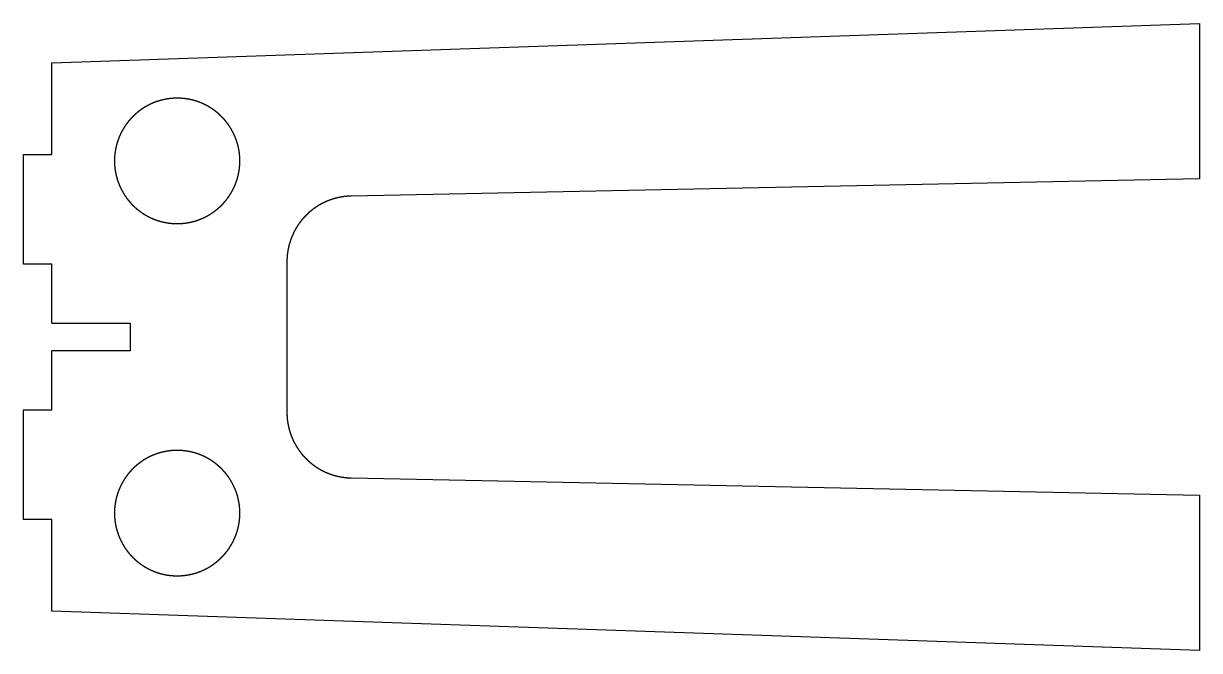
# Model space of a CAD drawing. Extents: x -750 to 0, y -200 to 200.
import ezdxf

# ---------------------------------------------------------------- set-up
doc = ezdxf.new("R2010")
doc.units = 0
doc.layers.get('0').update_dxf_attribs({"linetype": 'continuous'})

# ---------------------------------------------------------------- blocks, each defined once
blk = doc.blocks.new('FUSION_CS')
at = {"color": 0}
for p, q in [((-732, 175), (0, 200)), ((0, 200), (0, 101)), ((-732, 116.4), (-732, 175)), ((-750, 46.4), (-750, 116.4)), ((-750, 116.4), (-732, 116.4)), ((0, 101), (-541.11, 89.88)), ((-732, 46.4), (-750, 46.4)), ((-732, 8.8), (-732, 46.4)), ((-582, 48.15), (-582, -48.15)), ((-732, 8.8), (-682, 8.8)), ((-682, 8.8), (-682, -8.8)), ((-732, -46.4), (-732, -8.8)), ((-682, -8.8), (-732, -8.8)), ((-750, -116.4), (-750, -46.4)), ((-750, -46.4), (-732, -46.4)), ((-541.11, -89.88), (0, -101)), ((0, -101), (0, -200)), ((-732, -116.4), (-750, -116.4)), ((-732, -175), (-732, -116.4)), ((0, -200), (-732, -175))]:
    blk.add_line(p, q, dxfattribs=at)
for points in [[(-652, 152.35), (-652.05, 152.35), (-652.1, 152.35), (-652.15, 152.35), (-652.2, 152.35), (-652.25, 152.35), (-652.3, 152.35), (-652.35, 152.35), (-652.4, 152.35), (-652.45, 152.35), (-652.5, 152.35), (-652.55, 152.35), (-652.6, 152.35), (-652.65, 152.35), (-652.7, 152.34), (-652.75, 152.34), (-652.8, 152.34), (-652.85, 152.34), (-652.9, 152.34), (-652.95, 152.34), (-653, 152.34), (-653.05, 152.34), (-653.1, 152.34), (-653.15, 152.33), (-653.2, 152.33), (-653.25, 152.33), (-653.3, 152.33), (-653.35, 152.33), (-653.4, 152.33), (-653.45, 152.32), (-653.5, 152.32), (-653.55, 152.32), (-653.6, 152.32), (-653.65, 152.32), (-653.7, 152.31), (-653.75, 152.31), (-653.8, 152.31), (-653.85, 152.31), (-653.9, 152.31), (-653.95, 152.3), (-654, 152.3), (-654.05, 152.3), (-654.1, 152.3), (-654.15, 152.29), (-654.2, 152.29), (-654.25, 152.29), (-654.3, 152.28), (-654.35, 152.28), (-654.4, 152.28), (-654.45, 152.28), (-654.5, 152.27), (-654.55, 152.27), (-654.6, 152.27), (-654.65, 152.26), (-654.7, 152.26), (-654.75, 152.26), (-654.8, 152.25), (-654.85, 152.25), (-654.9, 152.25), (-654.95, 152.24), (-655, 152.24), (-655.05, 152.23), (-655.1, 152.23), (-655.15, 152.23), (-655.2, 152.22), (-655.25, 152.22), (-655.3, 152.21), (-655.35, 152.21), (-655.4, 152.21), (-655.45, 152.2), (-655.5, 152.2), (-655.55, 152.19), (-655.6, 152.19), (-655.64, 152.18), (-655.69, 152.18), (-655.74, 152.18), (-655.79, 152.17), (-655.84, 152.17), (-655.89, 152.16), (-655.94, 152.16), (-655.99, 152.15), (-656.04, 152.15), (-656.09, 152.14), (-656.14, 152.14), (-656.19, 152.13), (-656.24, 152.13), (-656.29, 152.12), (-656.34, 152.11), (-656.39, 152.11), (-656.44, 152.1), (-656.49, 152.1), (-656.54, 152.09), (-656.59, 152.09), (-656.64, 152.08), (-656.69, 152.08), (-656.74, 152.07), (-656.79, 152.06), (-656.84, 152.06), (-656.89, 152.05), (-656.94, 152.04), (-656.99, 152.04), (-657.04, 152.03), (-657.09, 152.03), (-657.14, 152.02), (-657.19, 152.01), (-657.23, 152.01), (-657.28, 152), (-657.33, 151.99), (-657.38, 151.99), (-657.43, 151.98), (-657.48, 151.97), (-657.53, 151.97), (-657.58, 151.96), (-657.63, 151.95), (-657.68, 151.95), (-657.73, 151.94), (-657.78, 151.93), (-657.83, 151.92), (-657.88, 151.92), (-657.93, 151.91), (-657.98, 151.9), (-658.03, 151.89), (-658.08, 151.89), (-658.13, 151.88), (-658.18, 151.87), (-658.22, 151.86), (-658.27, 151.86), (-658.32, 151.85), (-658.37, 151.84), (-658.42, 151.83), (-658.47, 151.82), (-658.52, 151.82), (-658.57, 151.81), (-658.62, 151.8), (-658.67, 151.79), (-658.72, 151.78), (-658.77, 151.77), (-658.82, 151.77), (-658.87, 151.76), (-658.92, 151.75), (-658.96, 151.74), (-659.01, 151.73), (-659.06, 151.72), (-659.11, 151.71), (-659.16, 151.7), (-659.21, 151.7), (-659.26, 151.69), (-659.31, 151.68), (-659.36, 151.67), (-659.41, 151.66), (-659.46, 151.65), (-659.51, 151.64), (-659.55, 151.63), (-659.6, 151.62), (-659.65, 151.61), (-659.7, 151.6), (-659.75, 151.59), (-659.8, 151.58), (-659.85, 151.57), (-659.9, 151.56), (-659.95, 151.55), (-660, 151.54), (-660.04, 151.53), (-660.09, 151.52), (-660.14, 151.51), (-660.19, 151.5), (-660.24, 151.49), (-660.29, 151.48), (-660.34, 151.47), (-660.39, 151.46), (-660.44, 151.45), (-660.48, 151.44), (-660.53, 151.43), (-660.58, 151.42), (-660.63, 151.41), (-660.68, 151.4), (-660.73, 151.39), (-660.78, 151.38), (-660.83, 151.36), (-660.88, 151.35), (-660.92, 151.34), (-660.97, 151.33), (-661.02, 151.32), (-661.07, 151.31), (-661.12, 151.3), (-661.17, 151.29), (-661.22, 151.27), (-661.27, 151.26), (-661.31, 151.25), (-661.36, 151.24), (-661.41, 151.23), (-661.46, 151.22), (-661.51, 151.2), (-661.56, 151.19), (-661.61, 151.18), (-661.65, 151.17), (-661.7, 151.16), (-661.75, 151.14), (-661.8, 151.13), (-661.85, 151.12), (-661.9, 151.11), (-661.94, 151.09), (-661.99, 151.08), (-662.04, 151.07), (-662.09, 151.06), (-662.14, 151.04), (-662.19, 151.03), (-662.23, 151.02), (-662.28, 151.01), (-662.33, 150.99), (-662.38, 150.98), (-662.43, 150.97), (-662.48, 150.95), (-662.52, 150.94), (-662.57, 150.93), (-662.62, 150.91), (-662.67, 150.9), (-662.72, 150.89), (-662.77, 150.87), (-662.81, 150.86), (-662.86, 150.85), (-662.91, 150.83), (-662.96, 150.82), (-663.01, 150.81), (-663.05, 150.79), (-663.1, 150.78), (-663.15, 150.77), (-663.2, 150.75), (-663.25, 150.74), (-663.29, 150.72), (-663.34, 150.71), (-663.39, 150.69), (-663.44, 150.68), (-663.49, 150.67), (-663.53, 150.65), (-663.58, 150.64), (-663.63, 150.62), (-663.68, 150.61), (-663.73, 150.59), (-663.77, 150.58), (-663.82, 150.56), (-663.87, 150.55), (-663.92, 150.53), (-663.96, 150.52), (-664.01, 150.5), (-664.06, 150.49), (-664.11, 150.47), (-664.15, 150.46), (-664.2, 150.44), (-664.25, 150.43), (-664.3, 150.41), (-664.35, 150.4), (-664.39, 150.38), (-664.44, 150.37), (-664.49, 150.35), (-664.54, 150.34), (-664.58, 150.32), (-664.63, 150.3), (-664.68, 150.29), (-664.72, 150.27), (-664.77, 150.26), (-664.82, 150.24), (-664.87, 150.22), (-664.91, 150.21), (-664.96, 150.19), (-665.01, 150.18), (-665.06, 150.16), (-665.1, 150.14), (-665.15, 150.13), (-665.2, 150.11), (-665.25, 150.09), (-665.29, 150.08), (-665.34, 150.06), (-665.39, 150.04), (-665.43, 150.03), (-665.48, 150.01), (-665.53, 149.99), (-665.57, 149.98), (-665.62, 149.96), (-665.67, 149.94), (-665.72, 149.93), (-665.76, 149.91), (-665.81, 149.89), (-665.86, 149.87), (-665.9, 149.86), (-665.95, 149.84), (-666, 149.82), (-666.04, 149.8), (-666.09, 149.79), (-666.14, 149.77), (-666.18, 149.75), (-666.23, 149.73), (-666.28, 149.72), (-666.32, 149.7), (-666.37, 149.68), (-666.42, 149.66), (-666.46, 149.64), (-666.51, 149.63), (-666.56, 149.61), (-666.6, 149.59), (-666.65, 149.57), (-666.7, 149.55), (-666.74, 149.53), (-666.79, 149.52), (-666.84, 149.5), (-666.88, 149.48), (-666.93, 149.46), (-666.98, 149.44), (-667.02, 149.42), (-667.07, 149.4), (-667.11, 149.39), (-667.16, 149.37), (-667.21, 149.35), (-667.25, 149.33), (-667.3, 149.31), (-667.35, 149.29), (-667.39, 149.27), (-667.44, 149.25), (-667.48, 149.23), (-667.53, 149.21), (-667.58, 149.19), (-667.62, 149.17), (-667.67, 149.15), (-667.71, 149.13), (-667.76, 149.11), (-667.81, 149.1), (-667.85, 149.08), (-667.9, 149.06), (-667.94, 149.04), (-667.99, 149.02), (-668.04, 149), (-668.08, 148.98), (-668.13, 148.96), (-668.17, 148.94), (-668.22, 148.92), (-668.26, 148.89), (-668.31, 148.87), (-668.36, 148.85), (-668.4, 148.83), (-668.45, 148.81), (-668.49, 148.79), (-668.54, 148.77), (-668.58, 148.75), (-668.63, 148.73), (-668.67, 148.71), (-668.72, 148.69), (-668.77, 148.67), (-668.81, 148.65), (-668.86, 148.63), (-668.9, 148.6), (-668.95, 148.58), (-668.99, 148.56), (-669.04, 148.54), (-669.08, 148.52), (-669.13, 148.5), (-669.17, 148.48), (-669.22, 148.46), (-669.26, 148.43), (-669.31, 148.41), (-669.35, 148.39), (-669.4, 148.37), (-669.44, 148.35), (-669.49, 148.33), (-669.53, 148.3), (-669.58, 148.28), (-669.62, 148.26), (-669.67, 148.24), (-669.71, 148.22), (-669.76, 148.19), (-669.8, 148.17), (-669.85, 148.15), (-669.89, 148.13), (-669.94, 148.1), (-669.98, 148.08), (-670.03, 148.06), (-670.07, 148.04), (-670.12, 148.01), (-670.16, 147.99), (-670.2, 147.97), (-670.25, 147.95), (-670.29, 147.92), (-670.34, 147.9), (-670.38, 147.88), (-670.43, 147.85), (-670.47, 147.83), (-670.52, 147.81), (-670.56, 147.78), (-670.6, 147.76), (-670.65, 147.74), (-670.69, 147.71), (-670.74, 147.69), (-670.78, 147.67), (-670.82, 147.64), (-670.87, 147.62), (-670.91, 147.6), (-670.96, 147.57), (-671, 147.55), (-671.05, 147.53), (-671.09, 147.5), (-671.13, 147.48), (-671.18, 147.45), (-671.22, 147.43), (-671.26, 147.41), (-671.31, 147.38), (-671.35, 147.36), (-671.4, 147.33), (-671.44, 147.31), (-671.48, 147.28), (-671.53, 147.26), (-671.57, 147.24), (-671.61, 147.21), (-671.66, 147.19), (-671.7, 147.16), (-671.74, 147.14), (-671.79, 147.11), (-671.83, 147.09), (-671.88, 147.06), (-671.92, 147.04), (-671.96, 147.01), (-672.01, 146.99), (-672.05, 146.96), (-672.09, 146.94), (-672.13, 146.91), (-672.18, 146.89), (-672.22, 146.86), (-672.26, 146.84), (-672.31, 146.81), (-672.35, 146.79), (-672.39, 146.76), (-672.44, 146.74), (-672.48, 146.71), (-672.52, 146.68), (-672.57, 146.66), (-672.61, 146.63), (-672.65, 146.61), (-672.69, 146.58), (-672.74, 146.56), (-672.78, 146.53), (-672.82, 146.5), (-672.86, 146.48), (-672.91, 146.45), (-672.95, 146.43), (-672.99, 146.4), (-673.04, 146.37), (-673.08, 146.35), (-673.12, 146.32), (-673.16, 146.29), (-673.21, 146.27), (-673.25, 146.24), (-673.29, 146.21), (-673.33, 146.19), (-673.37, 146.16), (-673.42, 146.13), (-673.46, 146.11), (-673.5, 146.08), (-673.54, 146.05), (-673.59, 146.03), (-673.63, 146), (-673.67, 145.97), (-673.71, 145.95), (-673.75, 145.92), (-673.8, 145.89), (-673.84, 145.86), (-673.88, 145.84), (-673.92, 145.81), (-673.96, 145.78), (-674, 145.75), (-674.05, 145.73), (-674.09, 145.7), (-674.13, 145.67), (-674.17, 145.64), (-674.21, 145.62), (-674.25, 145.59), (-674.3, 145.56), (-674.34, 145.53), (-674.38, 145.5), (-674.42, 145.48), (-674.46, 145.45), (-674.5, 145.42), (-674.54, 145.39), (-674.59, 145.36), (-674.63, 145.34), (-674.67, 145.31), (-674.71, 145.28), (-674.75, 145.25), (-674.79, 145.22), (-674.83, 145.19), (-674.87, 145.17), (-674.91, 145.14), (-674.96, 145.11), (-675, 145.08), (-675.04, 145.05), (-675.08, 145.02), (-675.12, 144.99), (-675.16, 144.96), (-675.2, 144.93), (-675.24, 144.91), (-675.28, 144.88), (-675.32, 144.85), (-675.36, 144.82), (-675.4, 144.79), (-675.44, 144.76), (-675.48, 144.73), (-675.53, 144.7), (-675.57, 144.67), (-675.61, 144.64), (-675.65, 144.61), (-675.69, 144.58), (-675.73, 144.55), (-675.77, 144.52), (-675.81, 144.49), (-675.85, 144.46), (-675.89, 144.43), (-675.93, 144.4), (-675.97, 144.37), (-676.01, 144.34), (-676.05, 144.31), (-676.09, 144.28), (-676.13, 144.25), (-676.17, 144.22), (-676.21, 144.19), (-676.25, 144.16), (-676.29, 144.13), (-676.33, 144.1), (-676.37, 144.07), (-676.41, 144.04), (-676.45, 144.01), (-676.49, 143.98), (-676.52, 143.95), (-676.56, 143.92), (-676.6, 143.89), (-676.64, 143.86), (-676.68, 143.83), (-676.72, 143.8), (-676.76, 143.77), (-676.8, 143.73), (-676.84, 143.7), (-676.88, 143.67), (-676.92, 143.64), (-676.96, 143.61), (-677, 143.58), (-677.03, 143.55), (-677.07, 143.52), (-677.11, 143.49), (-677.15, 143.45), (-677.19, 143.42), (-677.23, 143.39), (-677.27, 143.36), (-677.31, 143.33), (-677.35, 143.3), (-677.38, 143.26), (-677.42, 143.23), (-677.46, 143.2), (-677.5, 143.17), (-677.54, 143.14), (-677.58, 143.1), (-677.62, 143.07), (-677.65, 143.04), (-677.69, 143.01), (-677.73, 142.98), (-677.77, 142.94), (-677.81, 142.91), (-677.85, 142.88), (-677.88, 142.85), (-677.92, 142.82), (-677.96, 142.78), (-678, 142.75), (-678.04, 142.72), (-678.07, 142.69), (-678.11, 142.65), (-678.15, 142.62), (-678.19, 142.59), (-678.22, 142.55), (-678.26, 142.52), (-678.3, 142.49), (-678.34, 142.46), (-678.38, 142.42), (-678.41, 142.39), (-678.45, 142.36), (-678.49, 142.32), (-678.53, 142.29), (-678.56, 142.26), (-678.6, 142.22), (-678.64, 142.19), (-678.67, 142.16), (-678.71, 142.12), (-678.75, 142.09), (-678.79, 142.06), (-678.82, 142.02), (-678.86, 141.99), (-678.9, 141.96), (-678.93, 141.92), (-678.97, 141.89), (-679.01, 141.86), (-679.05, 141.82), (-679.08, 141.79), (-679.12, 141.75), (-679.16, 141.72), (-679.19, 141.69), (-679.23, 141.65), (-679.27, 141.62), (-679.3, 141.58), (-679.34, 141.55), (-679.38, 141.52), (-679.41, 141.48), (-679.45, 141.45), (-679.48, 141.41), (-679.52, 141.38), (-679.56, 141.34), (-679.59, 141.31), (-679.63, 141.28), (-679.67, 141.24), (-679.7, 141.21), (-679.74, 141.17), (-679.77, 141.14), (-679.81, 141.1), (-679.85, 141.07), (-679.88, 141.03), (-679.92, 141), (-679.95, 140.96), (-679.99, 140.93), (-680.02, 140.89), (-680.06, 140.86), (-680.1, 140.82), (-680.13, 140.79), (-680.17, 140.75), (-680.2, 140.72), (-680.24, 140.68), (-680.27, 140.65), (-680.31, 140.61), (-680.34, 140.58), (-680.38, 140.54), (-680.41, 140.5), (-680.45, 140.47), (-680.48, 140.43), (-680.52, 140.4), (-680.55, 140.36), (-680.59, 140.33), (-680.62, 140.29), (-680.66, 140.25), (-680.69, 140.22), (-680.73, 140.18), (-680.76, 140.15), (-680.8, 140.11), (-680.83, 140.08), (-680.87, 140.04), (-680.9, 140), (-680.94, 139.97), (-680.97, 139.93), (-681.01, 139.89), (-681.04, 139.86), (-681.07, 139.82), (-681.11, 139.79), (-681.14, 139.75), (-681.18, 139.71), (-681.21, 139.68), (-681.25, 139.64), (-681.28, 139.6), (-681.31, 139.57), (-681.35, 139.53), (-681.38, 139.49), (-681.42, 139.46), (-681.45, 139.42), (-681.48, 139.38), (-681.52, 139.35), (-681.55, 139.31), (-681.58, 139.27), (-681.62, 139.23), (-681.65, 139.2), (-681.69, 139.16), (-681.72, 139.12), (-681.75, 139.09), (-681.79, 139.05), (-681.82, 139.01), (-681.85, 138.97), (-681.89, 138.94), (-681.92, 138.9), (-681.95, 138.86), (-681.99, 138.83), (-682.02, 138.79), (-682.05, 138.75), (-682.08, 138.71), (-682.12, 138.67), (-682.15, 138.64), (-682.18, 138.6), (-682.22, 138.56), (-682.25, 138.52), (-682.28, 138.49), (-682.31, 138.45), (-682.35, 138.41), (-682.38, 138.37), (-682.41, 138.33), (-682.44, 138.3), (-682.48, 138.26), (-682.51, 138.22), (-682.54, 138.18), (-682.57, 138.14), (-682.61, 138.11), (-682.64, 138.07), (-682.67, 138.03), (-682.7, 137.99), (-682.73, 137.95), (-682.77, 137.91), (-682.8, 137.88), (-682.83, 137.84), (-682.86, 137.8), (-682.89, 137.76), (-682.92, 137.72), (-682.96, 137.68), (-682.99, 137.64), (-683.02, 137.6), (-683.05, 137.57), (-683.08, 137.53), (-683.11, 137.49), (-683.15, 137.45), (-683.18, 137.41), (-683.21, 137.37), (-683.24, 137.33), (-683.27, 137.29), (-683.3, 137.25), (-683.33, 137.22), (-683.36, 137.18), (-683.4, 137.14), (-683.43, 137.1), (-683.46, 137.06), (-683.49, 137.02), (-683.52, 136.98), (-683.55, 136.94), (-683.58, 136.9), (-683.61, 136.86), (-683.64, 136.82), (-683.67, 136.78), (-683.7, 136.74), (-683.73, 136.7), (-683.76, 136.66), (-683.79, 136.62), (-683.82, 136.58), (-683.85, 136.54), (-683.88, 136.5), (-683.91, 136.46), (-683.94, 136.42), (-683.97, 136.38), (-684, 136.34), (-684.03, 136.3), (-684.06, 136.26), (-684.09, 136.22), (-684.12, 136.18), (-684.15, 136.14), (-684.18, 136.1), (-684.21, 136.06), (-684.24, 136.02), (-684.27, 135.98), (-684.3, 135.94), (-684.33, 135.9), (-684.36, 135.86), (-684.39, 135.82), (-684.42, 135.78), (-684.45, 135.74), (-684.48, 135.7), (-684.51, 135.66), (-684.54, 135.62), (-684.57, 135.58), (-684.59, 135.54), (-684.62, 135.5), (-684.65, 135.46), (-684.68, 135.41), (-684.71, 135.37), (-684.74, 135.33), (-684.77, 135.29), (-684.8, 135.25), (-684.82, 135.21), (-684.85, 135.17), (-684.88, 135.13), (-684.91, 135.09), (-684.94, 135.05), (-684.97, 135), (-685, 134.96), (-685.02, 134.92), (-685.05, 134.88), (-685.08, 134.84), (-685.11, 134.8), (-685.14, 134.76), (-685.16, 134.71), (-685.19, 134.67), (-685.22, 134.63), (-685.25, 134.59), (-685.28, 134.55), (-685.3, 134.51), (-685.33, 134.47), (-685.36, 134.42), (-685.39, 134.38), (-685.41, 134.34), (-685.44, 134.3), (-685.47, 134.26), (-685.5, 134.21), (-685.52, 134.17), (-685.55, 134.13), (-685.58, 134.09), (-685.6, 134.05), (-685.63, 134), (-685.66, 133.96), (-685.69, 133.92), (-685.71, 133.88), (-685.74, 133.84), (-685.77, 133.79), (-685.79, 133.75), (-685.82, 133.71), (-685.85, 133.67), (-685.87, 133.63), (-685.9, 133.58), (-685.93, 133.54), (-685.95, 133.5), (-685.98, 133.46), (-686.01, 133.41), (-686.03, 133.37), (-686.06, 133.33), (-686.08, 133.29), (-686.11, 133.24), (-686.14, 133.2), (-686.16, 133.16), (-686.19, 133.11), (-686.21, 133.07), (-686.24, 133.03), (-686.27, 132.99), (-686.29, 132.94), (-686.32, 132.9), (-686.34, 132.86), (-686.37, 132.81), (-686.39, 132.77), (-686.42, 132.73), (-686.45, 132.69), (-686.47, 132.64), (-686.5, 132.6), (-686.52, 132.56), (-686.55, 132.51), (-686.57, 132.47), (-686.6, 132.43), (-686.62, 132.38), (-686.65, 132.34), (-686.67, 132.3), (-686.7, 132.25), (-686.72, 132.21), (-686.75, 132.17), (-686.77, 132.12), (-686.8, 132.08), (-686.82, 132.04), (-686.85, 131.99), (-686.87, 131.95), (-686.89, 131.91), (-686.92, 131.86), (-686.94, 131.82), (-686.97, 131.77), (-686.99, 131.73), (-687.02, 131.69), (-687.04, 131.64), (-687.06, 131.6), (-687.09, 131.56), (-687.11, 131.51), (-687.14, 131.47), (-687.16, 131.42), (-687.18, 131.38), (-687.21, 131.34), (-687.23, 131.29), (-687.25, 131.25), (-687.28, 131.2), (-687.3, 131.16), (-687.33, 131.12), (-687.35, 131.07), (-687.37, 131.03), (-687.4, 130.98), (-687.42, 130.94), (-687.44, 130.89), (-687.47, 130.85), (-687.49, 130.81), (-687.51, 130.76), (-687.53, 130.72), (-687.56, 130.67), (-687.58, 130.63), (-687.6, 130.58), (-687.63, 130.54), (-687.65, 130.49), (-687.67, 130.45), (-687.69, 130.41), (-687.72, 130.36), (-687.74, 130.32), (-687.76, 130.27), (-687.78, 130.23), (-687.81, 130.18), (-687.83, 130.14), (-687.85, 130.09), (-687.87, 130.05), (-687.89, 130), (-687.92, 129.96), (-687.94, 129.91), (-687.96, 129.87), (-687.98, 129.82), (-688, 129.78), (-688.03, 129.73), (-688.05, 129.69), (-688.07, 129.64), (-688.09, 129.6), (-688.11, 129.55), (-688.13, 129.51), (-688.16, 129.46), (-688.18, 129.42), (-688.2, 129.37), (-688.22, 129.33), (-688.24, 129.28), (-688.26, 129.24), (-688.28, 129.19), (-688.3, 129.15), (-688.32, 129.1), (-688.35, 129.05), (-688.37, 129.01), (-688.39, 128.96), (-688.41, 128.92), (-688.43, 128.87), (-688.45, 128.83), (-688.47, 128.78), (-688.49, 128.74), (-688.51, 128.69), (-688.53, 128.64), (-688.55, 128.6), (-688.57, 128.55), (-688.59, 128.51), (-688.61, 128.46), (-688.63, 128.42), (-688.65, 128.37), (-688.67, 128.32), (-688.69, 128.28), (-688.71, 128.23), (-688.73, 128.19), (-688.75, 128.14), (-688.77, 128.09), (-688.79, 128.05), (-688.81, 128), (-688.83, 127.96), (-688.85, 127.91), (-688.87, 127.86), (-688.89, 127.82), (-688.91, 127.77), (-688.93, 127.73), (-688.95, 127.68), (-688.97, 127.63), (-688.98, 127.59), (-689, 127.54), (-689.02, 127.5), (-689.04, 127.45), (-689.06, 127.4), (-689.08, 127.36), (-689.1, 127.31), (-689.12, 127.26), (-689.13, 127.22), (-689.15, 127.17), (-689.17, 127.12), (-689.19, 127.08), (-689.21, 127.03), (-689.23, 126.98), (-689.25, 126.94), (-689.26, 126.89), (-689.28, 126.85), (-689.3, 126.8), (-689.32, 126.75), (-689.34, 126.71), (-689.35, 126.66), (-689.37, 126.61), (-689.39, 126.57), (-689.41, 126.52), (-689.42, 126.47), (-689.44, 126.42), (-689.46, 126.38), (-689.48, 126.33), (-689.49, 126.28), (-689.51, 126.24), (-689.53, 126.19), (-689.55, 126.14), (-689.56, 126.1), (-689.58, 126.05), (-689.6, 126), (-689.62, 125.96), (-689.63, 125.91), (-689.65, 125.86), (-689.67, 125.81), (-689.68, 125.77), (-689.7, 125.72), (-689.72, 125.67), (-689.73, 125.63), (-689.75, 125.58), (-689.77, 125.53), (-689.78, 125.48), (-689.8, 125.44), (-689.82, 125.39), (-689.83, 125.34), (-689.85, 125.3), (-689.86, 125.25), (-689.88, 125.2), (-689.9, 125.15), (-689.91, 125.11), (-689.93, 125.06), (-689.94, 125.01), (-689.96, 124.96), (-689.98, 124.92), (-689.99, 124.87), (-690.01, 124.82), (-690.02, 124.77), (-690.04, 124.73), (-690.05, 124.68), (-690.07, 124.63), (-690.08, 124.58), (-690.1, 124.54), (-690.11, 124.49), (-690.13, 124.44), (-690.14, 124.39), (-690.16, 124.35), (-690.17, 124.3), (-690.19, 124.25), (-690.2, 124.2), (-690.22, 124.15), (-690.23, 124.11), (-690.25, 124.06), (-690.26, 124.01), (-690.28, 123.96), (-690.29, 123.92), (-690.31, 123.87), (-690.32, 123.82), (-690.33, 123.77), (-690.35, 123.72), (-690.36, 123.68), (-690.38, 123.63), (-690.39, 123.58), (-690.41, 123.53), (-690.42, 123.48), (-690.43, 123.44), (-690.45, 123.39), (-690.46, 123.34), (-690.47, 123.29), (-690.49, 123.24), (-690.5, 123.2), (-690.52, 123.15), (-690.53, 123.1), (-690.54, 123.05), (-690.56, 123), (-690.57, 122.95), (-690.58, 122.91), (-690.6, 122.86), (-690.61, 122.81), (-690.62, 122.76), (-690.63, 122.71), (-690.65, 122.66), (-690.66, 122.62), (-690.67, 122.57), (-690.69, 122.52), (-690.7, 122.47), (-690.71, 122.42), (-690.72, 122.37), (-690.74, 122.33), (-690.75, 122.28), (-690.76, 122.23), (-690.77, 122.18), (-690.79, 122.13), (-690.8, 122.08), (-690.81, 122.04), (-690.82, 121.99), (-690.83, 121.94), (-690.85, 121.89), (-690.86, 121.84), (-690.87, 121.79), (-690.88, 121.74), (-690.89, 121.7), (-690.9, 121.65), (-690.92, 121.6), (-690.93, 121.55), (-690.94, 121.5), (-690.95, 121.45), (-690.96, 121.4), (-690.97, 121.35), (-690.98, 121.31), (-691, 121.26), (-691.01, 121.21), (-691.02, 121.16), (-691.03, 121.11), (-691.04, 121.06), (-691.05, 121.01), (-691.06, 120.96), (-691.07, 120.92), (-691.08, 120.87), (-691.09, 120.82), (-691.1, 120.77), (-691.11, 120.72), (-691.12, 120.67), (-691.14, 120.62), (-691.15, 120.57), (-691.16, 120.52), (-691.17, 120.48), (-691.18, 120.43), (-691.19, 120.38), (-691.2, 120.33), (-691.21, 120.28), (-691.22, 120.23), (-691.23, 120.18), (-691.24, 120.13), (-691.25, 120.08), (-691.25, 120.03), (-691.26, 119.99), (-691.27, 119.94), (-691.28, 119.89), (-691.29, 119.84), (-691.3, 119.79), (-691.31, 119.74), (-691.32, 119.69), (-691.33, 119.64), (-691.34, 119.59), (-691.35, 119.54), (-691.36, 119.49), (-691.37, 119.44), (-691.37, 119.4), (-691.38, 119.35), (-691.39, 119.3), (-691.4, 119.25), (-691.41, 119.2), (-691.42, 119.15), (-691.43, 119.1), (-691.43, 119.05), (-691.44, 119), (-691.45, 118.95), (-691.46, 118.9), (-691.47, 118.85), (-691.48, 118.8), (-691.48, 118.76), (-691.49, 118.71), (-691.5, 118.66), (-691.51, 118.61), (-691.52, 118.56), (-691.52, 118.51), (-691.53, 118.46), (-691.54, 118.41), (-691.55, 118.36), (-691.55, 118.31), (-691.56, 118.26), (-691.57, 118.21), (-691.58, 118.16), (-691.58, 118.11), (-691.59, 118.06), (-691.6, 118.01), (-691.6, 117.96), (-691.61, 117.91), (-691.62, 117.87), (-691.62, 117.82), (-691.63, 117.77), (-691.64, 117.72), (-691.65, 117.67), (-691.65, 117.62), (-691.66, 117.57), (-691.66, 117.52), (-691.67, 117.47), (-691.68, 117.42), (-691.68, 117.37), (-691.69, 117.32), (-691.7, 117.27), (-691.7, 117.22), (-691.71, 117.17), (-691.71, 117.12), (-691.72, 117.07), (-691.73, 117.02), (-691.73, 116.97), (-691.74, 116.92), (-691.74, 116.87), (-691.75, 116.82), (-691.75, 116.77), (-691.76, 116.72), (-691.77, 116.67), (-691.77, 116.62), (-691.78, 116.57), (-691.78, 116.53), (-691.79, 116.48), (-691.79, 116.43), (-691.8, 116.38), (-691.8, 116.33), (-691.81, 116.28), (-691.81, 116.23), (-691.82, 116.18), (-691.82, 116.13), (-691.83, 116.08), (-691.83, 116.03), (-691.84, 115.98), (-691.84, 115.93), (-691.84, 115.88), (-691.85, 115.83), (-691.85, 115.78), (-691.86, 115.73), (-691.86, 115.68), (-691.87, 115.63), (-691.87, 115.58), (-691.87, 115.53), (-691.88, 115.48), (-691.88, 115.43), (-691.89, 115.38), (-691.89, 115.33), (-691.89, 115.28), (-691.9, 115.23), (-691.9, 115.18), (-691.9, 115.13), (-691.91, 115.08), (-691.91, 115.03), (-691.91, 114.98), (-691.92, 114.93), (-691.92, 114.88), (-691.92, 114.83), (-691.93, 114.78), (-691.93, 114.73), (-691.93, 114.68), (-691.93, 114.63), (-691.94, 114.58), (-691.94, 114.53), (-691.94, 114.48), (-691.95, 114.43), (-691.95, 114.38), (-691.95, 114.33), (-691.95, 114.28), (-691.96, 114.23), (-691.96, 114.18), (-691.96, 114.13), (-691.96, 114.08), (-691.96, 114.03), (-691.97, 113.98), (-691.97, 113.93), (-691.97, 113.88), (-691.97, 113.83), (-691.97, 113.78), (-691.98, 113.73), (-691.98, 113.68), (-691.98, 113.63), (-691.98, 113.58), (-691.98, 113.53), (-691.98, 113.48), (-691.99, 113.43), (-691.99, 113.38), (-691.99, 113.33), (-691.99, 113.28), (-691.99, 113.23), (-691.99, 113.18), (-691.99, 113.13), (-691.99, 113.08), (-691.99, 113.03), (-691.99, 112.98), (-692, 112.93), (-692, 112.88), (-692, 112.83), (-692, 112.78), (-692, 112.73), (-692, 112.68), (-692, 112.63), (-692, 112.58), (-692, 112.53), (-692, 112.48), (-692, 112.43), (-692, 112.38), (-692, 112.33), (-692, 112.28), (-692, 112.23), (-692, 112.18), (-692, 112.13), (-692, 112.08), (-692, 112.03), (-692, 111.98), (-692, 111.93), (-692, 111.88), (-692, 111.83), (-692, 111.78), (-692, 111.73), (-691.99, 111.68), (-691.99, 111.63), (-691.99, 111.58), (-691.99, 111.53), (-691.99, 111.48), (-691.99, 111.43), (-691.99, 111.38), (-691.99, 111.33), (-691.99, 111.28), (-691.98, 111.23), (-691.98, 111.18), (-691.98, 111.13), (-691.98, 111.08), (-691.98, 111.03), (-691.98, 110.98), (-691.97, 110.93), (-691.97, 110.88), (-691.97, 110.83), (-691.97, 110.78), (-691.97, 110.73), (-691.97, 110.68), (-691.96, 110.63), (-691.96, 110.58), (-691.96, 110.53), (-691.96, 110.48), (-691.95, 110.43), (-691.95, 110.38), (-691.95, 110.33), (-691.95, 110.28), (-691.94, 110.23), (-691.94, 110.18), (-691.94, 110.13), (-691.94, 110.08), (-691.93, 110.03), (-691.93, 109.98), (-691.93, 109.93), (-691.92, 109.88), (-691.92, 109.83), (-691.92, 109.78), (-691.91, 109.73), (-691.91, 109.68), (-691.91, 109.63), (-691.9, 109.58), (-691.9, 109.54), (-691.9, 109.49), (-691.89, 109.44), (-691.89, 109.39), (-691.89, 109.34), (-691.88, 109.29), (-691.88, 109.24), (-691.87, 109.19), (-691.87, 109.14), (-691.87, 109.09), (-691.86, 109.04), (-691.86, 108.99), (-691.85, 108.94), (-691.85, 108.89), (-691.85, 108.84), (-691.84, 108.79), (-691.84, 108.74), (-691.83, 108.69), (-691.83, 108.64), (-691.82, 108.59), (-691.82, 108.54), (-691.81, 108.49), (-691.81, 108.44), (-691.8, 108.39), (-691.8, 108.34), (-691.79, 108.29), (-691.79, 108.24), (-691.78, 108.19), (-691.78, 108.14), (-691.77, 108.09), (-691.77, 108.04), (-691.76, 107.99), (-691.76, 107.94), (-691.75, 107.89), (-691.75, 107.84), (-691.74, 107.79), (-691.73, 107.74), (-691.73, 107.69), (-691.72, 107.64), (-691.72, 107.59), (-691.71, 107.54), (-691.7, 107.49), (-691.7, 107.45), (-691.69, 107.4), (-691.69, 107.35), (-691.68, 107.3), (-691.67, 107.25), (-691.67, 107.2), (-691.66, 107.15), (-691.65, 107.1), (-691.65, 107.05), (-691.64, 107), (-691.63, 106.95), (-691.63, 106.9), (-691.62, 106.85), (-691.61, 106.8), (-691.61, 106.75), (-691.6, 106.7), (-691.59, 106.65), (-691.58, 106.6), (-691.58, 106.55), (-691.57, 106.5), (-691.56, 106.45), (-691.56, 106.4), (-691.55, 106.36), (-691.54, 106.31), (-691.53, 106.26), (-691.53, 106.21), (-691.52, 106.16), (-691.51, 106.11), (-691.5, 106.06), (-691.49, 106.01), (-691.49, 105.96), (-691.48, 105.91), (-691.47, 105.86), (-691.46, 105.81), (-691.45, 105.76), (-691.45, 105.71), (-691.44, 105.66), (-691.43, 105.61), (-691.42, 105.57), (-691.41, 105.52), (-691.4, 105.47), (-691.39, 105.42), (-691.39, 105.37), (-691.38, 105.32), (-691.37, 105.27), (-691.36, 105.22), (-691.35, 105.17), (-691.34, 105.12), (-691.33, 105.07), (-691.32, 105.02), (-691.31, 104.98), (-691.3, 104.93), (-691.3, 104.88), (-691.29, 104.83), (-691.28, 104.78), (-691.27, 104.73), (-691.26, 104.68), (-691.25, 104.63), (-691.24, 104.58), (-691.23, 104.53), (-691.22, 104.48), (-691.21, 104.44), (-691.2, 104.39), (-691.19, 104.34), (-691.18, 104.29), (-691.17, 104.24), (-691.16, 104.19), (-691.15, 104.14), (-691.14, 104.09), (-691.13, 104.04), (-691.12, 103.99), (-691.11, 103.95), (-691.1, 103.9), (-691.09, 103.85), (-691.08, 103.8), (-691.06, 103.75), (-691.05, 103.7), (-691.04, 103.65), (-691.03, 103.6), (-691.02, 103.56), (-691.01, 103.51), (-691, 103.46), (-690.99, 103.41), (-690.98, 103.36), (-690.97, 103.31), (-690.95, 103.26), (-690.94, 103.21), (-690.93, 103.17), (-690.92, 103.12), (-690.91, 103.07), (-690.9, 103.02), (-690.88, 102.97), (-690.87, 102.92), (-690.86, 102.87), (-690.85, 102.83), (-690.84, 102.78), (-690.83, 102.73), (-690.81, 102.68), (-690.8, 102.63), (-690.79, 102.58), (-690.78, 102.53), (-690.76, 102.49), (-690.75, 102.44), (-690.74, 102.39), (-690.73, 102.34), (-690.71, 102.29), (-690.7, 102.24), (-690.69, 102.2), (-690.68, 102.15), (-690.66, 102.1), (-690.65, 102.05), (-690.64, 102), (-690.63, 101.95), (-690.61, 101.91), (-690.6, 101.86), (-690.59, 101.81), (-690.57, 101.76), (-690.56, 101.71), (-690.55, 101.66), (-690.53, 101.62), (-690.52, 101.57), (-690.51, 101.52), (-690.49, 101.47), (-690.48, 101.42), (-690.46, 101.38), (-690.45, 101.33), (-690.44, 101.28), (-690.42, 101.23), (-690.41, 101.18), (-690.4, 101.14), (-690.38, 101.09), (-690.37, 101.04), (-690.35, 100.99), (-690.34, 100.94), (-690.32, 100.9), (-690.31, 100.85), (-690.3, 100.8), (-690.28, 100.75), (-690.27, 100.7), (-690.25, 100.66), (-690.24, 100.61), (-690.22, 100.56), (-690.21, 100.51), (-690.19, 100.46), (-690.18, 100.42), (-690.16, 100.37), (-690.15, 100.32), (-690.13, 100.27), (-690.12, 100.23), (-690.1, 100.18), (-690.09, 100.13), (-690.07, 100.08), (-690.06, 100.04), (-690.04, 99.99), (-690.03, 99.94), (-690.01, 99.89), (-690, 99.85), (-689.98, 99.8), (-689.96, 99.75), (-689.95, 99.7), (-689.93, 99.66), (-689.92, 99.61), (-689.9, 99.56), (-689.88, 99.51), (-689.87, 99.47), (-689.85, 99.42), (-689.84, 99.37), (-689.82, 99.32), (-689.8, 99.28), (-689.79, 99.23), (-689.77, 99.18), (-689.75, 99.14), (-689.74, 99.09), (-689.72, 99.04), (-689.7, 98.99), (-689.69, 98.95), (-689.67, 98.9), (-689.65, 98.85), (-689.64, 98.81), (-689.62, 98.76), (-689.6, 98.71), (-689.59, 98.66), (-689.57, 98.62), (-689.55, 98.57), (-689.53, 98.52), (-689.52, 98.48), (-689.5, 98.43), (-689.48, 98.38), (-689.46, 98.34), (-689.45, 98.29), (-689.43, 98.24), (-689.41, 98.2), (-689.39, 98.15), (-689.38, 98.1), (-689.36, 98.06), (-689.34, 98.01), (-689.32, 97.96), (-689.3, 97.92), (-689.29, 97.87), (-689.27, 97.82), (-689.25, 97.78), (-689.23, 97.73), (-689.21, 97.68), (-689.2, 97.64), (-689.18, 97.59), (-689.16, 97.54), (-689.14, 97.5), (-689.12, 97.45), (-689.1, 97.4), (-689.08, 97.36), (-689.07, 97.31), (-689.05, 97.27), (-689.03, 97.22), (-689.01, 97.17), (-688.99, 97.13), (-688.97, 97.08), (-688.95, 97.03), (-688.93, 96.99), (-688.91, 96.94), (-688.89, 96.9), (-688.87, 96.85), (-688.85, 96.8), (-688.84, 96.76), (-688.82, 96.71), (-688.8, 96.67), (-688.78, 96.62), (-688.76, 96.57), (-688.74, 96.53), (-688.72, 96.48), (-688.7, 96.44), (-688.68, 96.39), (-688.66, 96.34), (-688.64, 96.3), (-688.62, 96.25), (-688.6, 96.21), (-688.58, 96.16), (-688.56, 96.12), (-688.54, 96.07), (-688.52, 96.02), (-688.5, 95.98), (-688.48, 95.93), (-688.45, 95.89), (-688.43, 95.84), (-688.41, 95.8), (-688.39, 95.75), (-688.37, 95.7), (-688.35, 95.66), (-688.33, 95.61), (-688.31, 95.57), (-688.29, 95.52), (-688.27, 95.48), (-688.25, 95.43), (-688.22, 95.39), (-688.2, 95.34), (-688.18, 95.3), (-688.16, 95.25), (-688.14, 95.21), (-688.12, 95.16), (-688.1, 95.12), (-688.07, 95.07), (-688.05, 95.03), (-688.03, 94.98), (-688.01, 94.94), (-687.99, 94.89), (-687.97, 94.85), (-687.94, 94.8), (-687.92, 94.76), (-687.9, 94.71), (-687.88, 94.67), (-687.86, 94.62), (-687.83, 94.58), (-687.81, 94.53), (-687.79, 94.49), (-687.77, 94.44), (-687.74, 94.4), (-687.72, 94.35), (-687.7, 94.31), (-687.68, 94.26), (-687.65, 94.22), (-687.63, 94.17), (-687.61, 94.13), (-687.59, 94.09), (-687.56, 94.04), (-687.54, 94), (-687.52, 93.95), (-687.49, 93.91), (-687.47, 93.86), (-687.45, 93.82), (-687.43, 93.77), (-687.4, 93.73), (-687.38, 93.69), (-687.36, 93.64), (-687.33, 93.6), (-687.31, 93.55), (-687.28, 93.51), (-687.26, 93.47), (-687.24, 93.42), (-687.21, 93.38), (-687.19, 93.33), (-687.17, 93.29), (-687.14, 93.25), (-687.12, 93.2), (-687.09, 93.16), (-687.07, 93.11), (-687.05, 93.07), (-687.02, 93.03), (-687, 92.98), (-686.97, 92.94), (-686.95, 92.9), (-686.93, 92.85), (-686.9, 92.81), (-686.88, 92.76), (-686.85, 92.72), (-686.83, 92.68), (-686.8, 92.63), (-686.78, 92.59), (-686.75, 92.55), (-686.73, 92.5), (-686.7, 92.46), (-686.68, 92.42), (-686.65, 92.37), (-686.63, 92.33), (-686.6, 92.29), (-686.58, 92.24), (-686.55, 92.2), (-686.53, 92.16), (-686.5, 92.11), (-686.48, 92.07), (-686.45, 92.03), (-686.43, 91.98), (-686.4, 91.94), (-686.38, 91.9), (-686.35, 91.86), (-686.32, 91.81), (-686.3, 91.77), (-686.27, 91.73), (-686.25, 91.68), (-686.22, 91.64), (-686.2, 91.6), (-686.17, 91.56), (-686.14, 91.51), (-686.12, 91.47), (-686.09, 91.43), (-686.07, 91.39), (-686.04, 91.34), (-686.01, 91.3), (-685.99, 91.26), (-685.96, 91.22), (-685.93, 91.17), (-685.91, 91.13), (-685.88, 91.09), (-685.85, 91.05), (-685.83, 91), (-685.8, 90.96), (-685.77, 90.92), (-685.75, 90.88), (-685.72, 90.83), (-685.69, 90.79), (-685.67, 90.75), (-685.64, 90.71), (-685.61, 90.67), (-685.58, 90.62), (-685.56, 90.58), (-685.53, 90.54), (-685.5, 90.5), (-685.48, 90.46), (-685.45, 90.41), (-685.42, 90.37), (-685.39, 90.33), (-685.37, 90.29), (-685.34, 90.25), (-685.31, 90.21), (-685.28, 90.16), (-685.26, 90.12), (-685.23, 90.08), (-685.2, 90.04), (-685.17, 90), (-685.14, 89.96), (-685.12, 89.92), (-685.09, 89.87), (-685.06, 89.83), (-685.03, 89.79), (-685, 89.75), (-684.97, 89.71), (-684.95, 89.67), (-684.92, 89.63), (-684.89, 89.59), (-684.86, 89.54), (-684.83, 89.5), (-684.8, 89.46), (-684.78, 89.42), (-684.75, 89.38), (-684.72, 89.34), (-684.69, 89.3), (-684.66, 89.26), (-684.63, 89.22), (-684.6, 89.18), (-684.57, 89.14), (-684.54, 89.09), (-684.52, 89.05), (-684.49, 89.01), (-684.46, 88.97), (-684.43, 88.93), (-684.4, 88.89), (-684.37, 88.85), (-684.34, 88.81), (-684.31, 88.77), (-684.28, 88.73), (-684.25, 88.69), (-684.22, 88.65), (-684.19, 88.61), (-684.16, 88.57), (-684.13, 88.53), (-684.1, 88.49), (-684.07, 88.45), (-684.04, 88.41), (-684.01, 88.37), (-683.98, 88.33), (-683.95, 88.29), (-683.92, 88.25), (-683.89, 88.21), (-683.86, 88.17), (-683.83, 88.13), (-683.8, 88.09), (-683.77, 88.05), (-683.74, 88.01), (-683.71, 87.97), (-683.68, 87.93), (-683.65, 87.89), (-683.62, 87.85), (-683.59, 87.81), (-683.56, 87.77), (-683.53, 87.73), (-683.5, 87.69), (-683.47, 87.65), (-683.43, 87.61), (-683.4, 87.58), (-683.37, 87.54), (-683.34, 87.5), (-683.31, 87.46), (-683.28, 87.42), (-683.25, 87.38), (-683.22, 87.34), (-683.19, 87.3), (-683.15, 87.26), (-683.12, 87.22), (-683.09, 87.18), (-683.06, 87.15), (-683.03, 87.11), (-683, 87.07), (-682.97, 87.03), (-682.93, 86.99), (-682.9, 86.95), (-682.87, 86.91), (-682.84, 86.88), (-682.81, 86.84), (-682.77, 86.8), (-682.74, 86.76), (-682.71, 86.72), (-682.68, 86.68), (-682.65, 86.64), (-682.61, 86.61), (-682.58, 86.57), (-682.55, 86.53), (-682.52, 86.49), (-682.49, 86.45), (-682.45, 86.42), (-682.42, 86.38), (-682.39, 86.34), (-682.36, 86.3), (-682.32, 86.26), (-682.29, 86.23), (-682.26, 86.19), (-682.22, 86.15), (-682.19, 86.11), (-682.16, 86.07), (-682.13, 86.04), (-682.09, 86), (-682.06, 85.96), (-682.03, 85.92), (-681.99, 85.89), (-681.96, 85.85), (-681.93, 85.81), (-681.89, 85.77), (-681.86, 85.74), (-681.83, 85.7), (-681.79, 85.66), (-681.76, 85.63), (-681.73, 85.59), (-681.69, 85.55), (-681.66, 85.51), (-681.63, 85.48), (-681.59, 85.44), (-681.56, 85.4), (-681.53, 85.37), (-681.49, 85.33), (-681.46, 85.29), (-681.43, 85.26), (-681.39, 85.22), (-681.36, 85.18), (-681.32, 85.15), (-681.29, 85.11), (-681.26, 85.07), (-681.22, 85.04), (-681.19, 85), (-681.15, 84.96), (-681.12, 84.93), (-681.08, 84.89), (-681.05, 84.85), (-681.02, 84.82), (-680.98, 84.78), (-680.95, 84.74), (-680.91, 84.71), (-680.88, 84.67), (-680.84, 84.64), (-680.81, 84.6), (-680.77, 84.56), (-680.74, 84.53), (-680.7, 84.49), (-680.67, 84.46), (-680.63, 84.42), (-680.6, 84.38), (-680.56, 84.35), (-680.53, 84.31), (-680.49, 84.28), (-680.46, 84.24), (-680.42, 84.21), (-680.39, 84.17), (-680.35, 84.14), (-680.32, 84.1), (-680.28, 84.06), (-680.25, 84.03), (-680.21, 83.99), (-680.18, 83.96), (-680.14, 83.92), (-680.11, 83.89), (-680.07, 83.85), (-680.03, 83.82), (-680, 83.78), (-679.96, 83.75), (-679.93, 83.71), (-679.89, 83.68), (-679.86, 83.64), (-679.82, 83.61), (-679.78, 83.57), (-679.75, 83.54), (-679.71, 83.51), (-679.68, 83.47), (-679.64, 83.44), (-679.6, 83.4), (-679.57, 83.37), (-679.53, 83.33), (-679.49, 83.3), (-679.46, 83.26), (-679.42, 83.23), (-679.39, 83.2), (-679.35, 83.16), (-679.31, 83.13), (-679.28, 83.09), (-679.24, 83.06), (-679.2, 83.02), (-679.17, 82.99), (-679.13, 82.96), (-679.09, 82.92), (-679.06, 82.89), (-679.02, 82.86), (-678.98, 82.82), (-678.94, 82.79), (-678.91, 82.75), (-678.87, 82.72), (-678.83, 82.69), (-678.8, 82.65), (-678.76, 82.62), (-678.72, 82.59), (-678.68, 82.55), (-678.65, 82.52), (-678.61, 82.49), (-678.57, 82.45), (-678.54, 82.42), (-678.5, 82.39), (-678.46, 82.35), (-678.42, 82.32), (-678.39, 82.29), (-678.35, 82.25), (-678.31, 82.22), (-678.27, 82.19), (-678.23, 82.16), (-678.2, 82.12), (-678.16, 82.09), (-678.12, 82.06), (-678.08, 82.03), (-678.05, 81.99), (-678.01, 81.96), (-677.97, 81.93), (-677.93, 81.9), (-677.89, 81.86), (-677.86, 81.83), (-677.82, 81.8), (-677.78, 81.77), (-677.74, 81.73), (-677.7, 81.7), (-677.66, 81.67), (-677.63, 81.64), (-677.59, 81.61), (-677.55, 81.57), (-677.51, 81.54), (-677.47, 81.51), (-677.43, 81.48), (-677.39, 81.45), (-677.36, 81.41), (-677.32, 81.38), (-677.28, 81.35), (-677.24, 81.32), (-677.2, 81.29), (-677.16, 81.26), (-677.12, 81.23), (-677.08, 81.19), (-677.05, 81.16), (-677.01, 81.13), (-676.97, 81.1), (-676.93, 81.07), (-676.89, 81.04), (-676.85, 81.01), (-676.81, 80.98), (-676.77, 80.94), (-676.73, 80.91), (-676.69, 80.88), (-676.65, 80.85), (-676.61, 80.82), (-676.57, 80.79), (-676.54, 80.76), (-676.5, 80.73), (-676.46, 80.7), (-676.42, 80.67), (-676.38, 80.64), (-676.34, 80.61), (-676.3, 80.58), (-676.26, 80.55), (-676.22, 80.52), (-676.18, 80.49), (-676.14, 80.46), (-676.1, 80.43), (-676.06, 80.4), (-676.02, 80.37), (-675.98, 80.34), (-675.94, 80.31), (-675.9, 80.28), (-675.86, 80.25), (-675.82, 80.22), (-675.78, 80.19), (-675.74, 80.16), (-675.7, 80.13), (-675.66, 80.1), (-675.62, 80.07), (-675.58, 80.04), (-675.54, 80.01), (-675.5, 79.98), (-675.46, 79.95), (-675.41, 79.92), (-675.37, 79.89), (-675.33, 79.86), (-675.29, 79.83), (-675.25, 79.8), (-675.21, 79.77), (-675.17, 79.75), (-675.13, 79.72), (-675.09, 79.69), (-675.05, 79.66), (-675.01, 79.63), (-674.97, 79.6), (-674.93, 79.57), (-674.88, 79.54), (-674.84, 79.52), (-674.8, 79.49), (-674.76, 79.46), (-674.72, 79.43), (-674.68, 79.4), (-674.64, 79.37), (-674.6, 79.35), (-674.56, 79.32), (-674.51, 79.29), (-674.47, 79.26), (-674.43, 79.23), (-674.39, 79.2), (-674.35, 79.18), (-674.31, 79.15), (-674.27, 79.12), (-674.22, 79.09), (-674.18, 79.07), (-674.14, 79.04), (-674.1, 79.01), (-674.06, 78.98), (-674.02, 78.95), (-673.97, 78.93), (-673.93, 78.9), (-673.89, 78.87), (-673.85, 78.85), (-673.81, 78.82), (-673.76, 78.79), (-673.72, 78.76), (-673.68, 78.74), (-673.64, 78.71), (-673.6, 78.68), (-673.55, 78.66), (-673.51, 78.63), (-673.47, 78.6), (-673.43, 78.57), (-673.39, 78.55), (-673.34, 78.52), (-673.3, 78.49), (-673.26, 78.47), (-673.22, 78.44), (-673.17, 78.41), (-673.13, 78.39), (-673.09, 78.36), (-673.05, 78.34), (-673, 78.31), (-672.96, 78.28), (-672.92, 78.26), (-672.88, 78.23), (-672.83, 78.2), (-672.79, 78.18), (-672.75, 78.15), (-672.71, 78.13), (-672.66, 78.1), (-672.62, 78.08), (-672.58, 78.05), (-672.53, 78.02), (-672.49, 78), (-672.45, 77.97), (-672.41, 77.95), (-672.36, 77.92), (-672.32, 77.9), (-672.28, 77.87), (-672.23, 77.85), (-672.19, 77.82), (-672.15, 77.8), (-672.1, 77.77), (-672.06, 77.74), (-672.02, 77.72), (-671.97, 77.69), (-671.93, 77.67), (-671.89, 77.64), (-671.84, 77.62), (-671.8, 77.6), (-671.76, 77.57), (-671.71, 77.55), (-671.67, 77.52), (-671.63, 77.5), (-671.58, 77.47), (-671.54, 77.45), (-671.5, 77.42), (-671.45, 77.4), (-671.41, 77.37), (-671.36, 77.35), (-671.32, 77.33), (-671.28, 77.3), (-671.23, 77.28), (-671.19, 77.25), (-671.15, 77.23), (-671.1, 77.21), (-671.06, 77.18), (-671.01, 77.16), (-670.97, 77.13), (-670.93, 77.11), (-670.88, 77.09), (-670.84, 77.06), (-670.79, 77.04), (-670.75, 77.02), (-670.7, 76.99), (-670.66, 76.97), (-670.62, 76.95), (-670.57, 76.92), (-670.53, 76.9), (-670.48, 76.88), (-670.44, 76.85), (-670.39, 76.83), (-670.35, 76.81), (-670.31, 76.79), (-670.26, 76.76), (-670.22, 76.74), (-670.17, 76.72), (-670.13, 76.69), (-670.08, 76.67), (-670.04, 76.65), (-669.99, 76.63), (-669.95, 76.6), (-669.9, 76.58), (-669.86, 76.56), (-669.81, 76.54), (-669.77, 76.51), (-669.73, 76.49), (-669.68, 76.47), (-669.64, 76.45), (-669.59, 76.43), (-669.55, 76.4), (-669.5, 76.38), (-669.46, 76.36), (-669.41, 76.34), (-669.37, 76.32), (-669.32, 76.3), (-669.28, 76.27), (-669.23, 76.25), (-669.19, 76.23), (-669.14, 76.21), (-669.1, 76.19), (-669.05, 76.17), (-669, 76.15), (-668.96, 76.12), (-668.91, 76.1), (-668.87, 76.08), (-668.82, 76.06), (-668.78, 76.04), (-668.73, 76.02), (-668.69, 76), (-668.64, 75.98), (-668.6, 75.96), (-668.55, 75.94), (-668.51, 75.91), (-668.46, 75.89), (-668.41, 75.87), (-668.37, 75.85), (-668.32, 75.83), (-668.28, 75.81), (-668.23, 75.79), (-668.19, 75.77), (-668.14, 75.75), (-668.09, 75.73), (-668.05, 75.71), (-668, 75.69), (-667.96, 75.67), (-667.91, 75.65), (-667.87, 75.63), (-667.82, 75.61), (-667.77, 75.59), (-667.73, 75.57), (-667.68, 75.55), (-667.64, 75.53), (-667.59, 75.51), (-667.54, 75.49), (-667.5, 75.47), (-667.45, 75.46), (-667.4, 75.44), (-667.36, 75.42), (-667.31, 75.4), (-667.27, 75.38), (-667.22, 75.36), (-667.17, 75.34), (-667.13, 75.32), (-667.08, 75.3), (-667.04, 75.28), (-666.99, 75.27), (-666.94, 75.25), (-666.9, 75.23), (-666.85, 75.21), (-666.8, 75.19), (-666.76, 75.17), (-666.71, 75.15), (-666.66, 75.14), (-666.62, 75.12), (-666.57, 75.1), (-666.52, 75.08), (-666.48, 75.06), (-666.43, 75.04), (-666.38, 75.03), (-666.34, 75.01), (-666.29, 74.99), (-666.24, 74.97), (-666.2, 74.96), (-666.15, 74.94), (-666.1, 74.92), (-666.06, 74.9), (-666.01, 74.88), (-665.96, 74.87), (-665.92, 74.85), (-665.87, 74.83), (-665.82, 74.82), (-665.78, 74.8), (-665.73, 74.78), (-665.68, 74.76), (-665.63, 74.75), (-665.59, 74.73), (-665.54, 74.71), (-665.49, 74.7), (-665.45, 74.68), (-665.4, 74.66), (-665.35, 74.65), (-665.31, 74.63), (-665.26, 74.61), (-665.21, 74.6), (-665.16, 74.58), (-665.12, 74.56), (-665.07, 74.55), (-665.02, 74.53), (-664.97, 74.51), (-664.93, 74.5), (-664.88, 74.48), (-664.83, 74.47), (-664.79, 74.45), (-664.74, 74.43), (-664.69, 74.42), (-664.64, 74.4), (-664.6, 74.39), (-664.55, 74.37), (-664.5, 74.35), (-664.45, 74.34), (-664.41, 74.32), (-664.36, 74.31), (-664.31, 74.29), (-664.26, 74.28), (-664.22, 74.26), (-664.17, 74.25), (-664.12, 74.23), (-664.07, 74.22), (-664.02, 74.2), (-663.98, 74.19), (-663.93, 74.17), (-663.88, 74.16), (-663.83, 74.14), (-663.79, 74.13), (-663.74, 74.11), (-663.69, 74.1), (-663.64, 74.08), (-663.59, 74.07), (-663.55, 74.05), (-663.5, 74.04), (-663.45, 74.02), (-663.4, 74.01), (-663.36, 74), (-663.31, 73.98), (-663.26, 73.97), (-663.21, 73.95), (-663.16, 73.94), (-663.12, 73.93), (-663.07, 73.91), (-663.02, 73.9), (-662.97, 73.88), (-662.92, 73.87), (-662.88, 73.86), (-662.83, 73.84), (-662.78, 73.83), (-662.73, 73.82), (-662.68, 73.8), (-662.63, 73.79), (-662.59, 73.78), (-662.54, 73.76), (-662.49, 73.75), (-662.44, 73.74), (-662.39, 73.72), (-662.34, 73.71), (-662.3, 73.7), (-662.25, 73.69), (-662.2, 73.67), (-662.15, 73.66), (-662.1, 73.65), (-662.05, 73.64), (-662.01, 73.62), (-661.96, 73.61), (-661.91, 73.6), (-661.86, 73.59), (-661.81, 73.57), (-661.76, 73.56), (-661.72, 73.55), (-661.67, 73.54), (-661.62, 73.52), (-661.57, 73.51), (-661.52, 73.5), (-661.47, 73.49), (-661.42, 73.48), (-661.38, 73.47), (-661.33, 73.45), (-661.28, 73.44), (-661.23, 73.43), (-661.18, 73.42), (-661.13, 73.41), (-661.08, 73.4), (-661.04, 73.38), (-660.99, 73.37), (-660.94, 73.36), (-660.89, 73.35), (-660.84, 73.34), (-660.79, 73.33), (-660.74, 73.32), (-660.69, 73.31), (-660.64, 73.3), (-660.6, 73.29), (-660.55, 73.27), (-660.5, 73.26), (-660.45, 73.25), (-660.4, 73.24), (-660.35, 73.23), (-660.3, 73.22), (-660.25, 73.21), (-660.2, 73.2), (-660.16, 73.19), (-660.11, 73.18), (-660.06, 73.17), (-660.01, 73.16), (-659.96, 73.15), (-659.91, 73.14), (-659.86, 73.13), (-659.81, 73.12), (-659.76, 73.11), (-659.71, 73.1), (-659.67, 73.09), (-659.62, 73.08), (-659.57, 73.07), (-659.52, 73.06), (-659.47, 73.05), (-659.42, 73.05), (-659.37, 73.04), (-659.32, 73.03), (-659.27, 73.02), (-659.22, 73.01), (-659.17, 73), (-659.13, 72.99), (-659.08, 72.98), (-659.03, 72.97), (-658.98, 72.96), (-658.93, 72.96), (-658.88, 72.95), (-658.83, 72.94), (-658.78, 72.93), (-658.73, 72.92), (-658.68, 72.91), (-658.63, 72.9), (-658.58, 72.9), (-658.53, 72.89), (-658.48, 72.88), (-658.44, 72.87), (-658.39, 72.86), (-658.34, 72.86), (-658.29, 72.85), (-658.24, 72.84), (-658.19, 72.83), (-658.14, 72.82), (-658.09, 72.82), (-658.04, 72.81), (-657.99, 72.8), (-657.94, 72.79), (-657.89, 72.79), (-657.84, 72.78), (-657.79, 72.77), (-657.74, 72.77), (-657.69, 72.76), (-657.64, 72.75), (-657.6, 72.74), (-657.55, 72.74), (-657.5, 72.73), (-657.45, 72.72), (-657.4, 72.72), (-657.35, 72.71), (-657.3, 72.7), (-657.25, 72.7), (-657.2, 72.69), (-657.15, 72.68), (-657.1, 72.68), (-657.05, 72.67), (-657, 72.66), (-656.95, 72.66), (-656.9, 72.65), (-656.85, 72.65), (-656.8, 72.64), (-656.75, 72.63), (-656.7, 72.63), (-656.65, 72.62), (-656.6, 72.62), (-656.55, 72.61), (-656.5, 72.61), (-656.45, 72.6), (-656.4, 72.59), (-656.35, 72.59), (-656.31, 72.58), (-656.26, 72.58), (-656.21, 72.57), (-656.16, 72.57), (-656.11, 72.56), (-656.06, 72.56), (-656.01, 72.55), (-655.96, 72.55), (-655.91, 72.54), (-655.86, 72.54), (-655.81, 72.53), (-655.76, 72.53), (-655.71, 72.52), (-655.66, 72.52), (-655.61, 72.51), (-655.56, 72.51), (-655.51, 72.51), (-655.46, 72.5), (-655.41, 72.5), (-655.36, 72.49), (-655.31, 72.49), (-655.26, 72.48), (-655.21, 72.48), (-655.16, 72.48), (-655.11, 72.47), (-655.06, 72.47), (-655.01, 72.46), (-654.96, 72.46), (-654.91, 72.46), (-654.86, 72.45), (-654.81, 72.45), (-654.76, 72.45), (-654.71, 72.44), (-654.66, 72.44), (-654.61, 72.44), (-654.56, 72.43), (-654.51, 72.43), (-654.46, 72.43), (-654.41, 72.42), (-654.36, 72.42), (-654.31, 72.42), (-654.26, 72.41), (-654.21, 72.41), (-654.16, 72.41), (-654.11, 72.41), (-654.06, 72.4), (-654.01, 72.4), (-653.96, 72.4), (-653.91, 72.4), (-653.86, 72.39), (-653.81, 72.39), (-653.76, 72.39), (-653.71, 72.39), (-653.66, 72.39), (-653.61, 72.38), (-653.56, 72.38), (-653.51, 72.38), (-653.46, 72.38), (-653.41, 72.38), (-653.36, 72.37), (-653.31, 72.37), (-653.26, 72.37), (-653.21, 72.37), (-653.16, 72.37), (-653.11, 72.37), (-653.06, 72.36), (-653.01, 72.36), (-652.96, 72.36), (-652.91, 72.36), (-652.86, 72.36), (-652.81, 72.36), (-652.76, 72.36), (-652.71, 72.36), (-652.66, 72.36), (-652.61, 72.36), (-652.56, 72.35), (-652.51, 72.35), (-652.46, 72.35), (-652.41, 72.35), (-652.36, 72.35), (-652.31, 72.35), (-652.26, 72.35), (-652.21, 72.35), (-652.16, 72.35), (-652.11, 72.35), (-652.06, 72.35), (-652.01, 72.35), (-651.96, 72.35), (-651.91, 72.35), (-651.86, 72.35), (-651.81, 72.35), (-651.76, 72.35), (-651.71, 72.35), (-651.66, 72.35), (-651.61, 72.35), (-651.56, 72.35), (-651.51, 72.35), (-651.46, 72.35), (-651.41, 72.36), (-651.36, 72.36), (-651.31, 72.36), (-651.26, 72.36), (-651.21, 72.36), (-651.16, 72.36), (-651.11, 72.36), (-651.06, 72.36), (-651.01, 72.36), (-650.96, 72.36), (-650.91, 72.37), (-650.86, 72.37), (-650.81, 72.37), (-650.76, 72.37), (-650.71, 72.37), (-650.66, 72.37), (-650.61, 72.37), (-650.56, 72.38), (-650.51, 72.38), (-650.46, 72.38), (-650.41, 72.38), (-650.36, 72.38), (-650.31, 72.39), (-650.26, 72.39), (-650.21, 72.39), (-650.16, 72.39), (-650.11, 72.4), (-650.06, 72.4), (-650.01, 72.4), (-649.96, 72.4), (-649.91, 72.41), (-649.86, 72.41), (-649.81, 72.41), (-649.76, 72.41), (-649.71, 72.42), (-649.66, 72.42), (-649.62, 72.42), (-649.57, 72.42), (-649.52, 72.43), (-649.47, 72.43), (-649.42, 72.43), (-649.37, 72.44), (-649.32, 72.44), (-649.27, 72.44), (-649.22, 72.45), (-649.17, 72.45), (-649.12, 72.45), (-649.07, 72.46), (-649.02, 72.46), (-648.97, 72.47), (-648.92, 72.47), (-648.87, 72.47), (-648.82, 72.48), (-648.77, 72.48), (-648.72, 72.49), (-648.67, 72.49), (-648.62, 72.49), (-648.57, 72.5), (-648.52, 72.5), (-648.47, 72.51), (-648.42, 72.51), (-648.37, 72.52), (-648.32, 72.52), (-648.27, 72.53), (-648.22, 72.53), (-648.17, 72.53), (-648.12, 72.54), (-648.07, 72.54), (-648.02, 72.55), (-647.97, 72.55), (-647.92, 72.56), (-647.87, 72.56), (-647.82, 72.57), (-647.77, 72.57), (-647.72, 72.58), (-647.67, 72.59), (-647.62, 72.59), (-647.57, 72.6), (-647.52, 72.6), (-647.47, 72.61), (-647.42, 72.61), (-647.37, 72.62), (-647.32, 72.63), (-647.27, 72.63), (-647.23, 72.64), (-647.18, 72.64), (-647.13, 72.65), (-647.08, 72.66), (-647.03, 72.66), (-646.98, 72.67), (-646.93, 72.67), (-646.88, 72.68), (-646.83, 72.69), (-646.78, 72.69), (-646.73, 72.7), (-646.68, 72.71), (-646.63, 72.71), (-646.58, 72.72), (-646.53, 72.73), (-646.48, 72.73), (-646.43, 72.74), (-646.38, 72.75), (-646.33, 72.75), (-646.28, 72.76), (-646.23, 72.77), (-646.18, 72.78), (-646.13, 72.78), (-646.09, 72.79), (-646.04, 72.8), (-645.99, 72.81), (-645.94, 72.81), (-645.89, 72.82), (-645.84, 72.83), (-645.79, 72.84), (-645.74, 72.84), (-645.69, 72.85), (-645.64, 72.86), (-645.59, 72.87), (-645.54, 72.88), (-645.49, 72.88), (-645.44, 72.89), (-645.39, 72.9), (-645.34, 72.91), (-645.3, 72.92), (-645.25, 72.93), (-645.2, 72.93), (-645.15, 72.94), (-645.1, 72.95), (-645.05, 72.96), (-645, 72.97), (-644.95, 72.98), (-644.9, 72.99), (-644.85, 72.99), (-644.8, 73), (-644.75, 73.01), (-644.7, 73.02), (-644.66, 73.03), (-644.61, 73.04), (-644.56, 73.05), (-644.51, 73.06), (-644.46, 73.07), (-644.41, 73.08), (-644.36, 73.09), (-644.31, 73.1), (-644.26, 73.11), (-644.21, 73.12), (-644.16, 73.13), (-644.12, 73.14), (-644.07, 73.15), (-644.02, 73.16), (-643.97, 73.17), (-643.92, 73.18), (-643.87, 73.19), (-643.82, 73.2), (-643.77, 73.21), (-643.72, 73.22), (-643.67, 73.23), (-643.63, 73.24), (-643.58, 73.25), (-643.53, 73.26), (-643.48, 73.27), (-643.43, 73.28), (-643.38, 73.29), (-643.33, 73.3), (-643.28, 73.31), (-643.24, 73.32), (-643.19, 73.33), (-643.14, 73.34), (-643.09, 73.36), (-643.04, 73.37), (-642.99, 73.38), (-642.94, 73.39), (-642.89, 73.4), (-642.85, 73.41), (-642.8, 73.42), (-642.75, 73.44), (-642.7, 73.45), (-642.65, 73.46), (-642.6, 73.47), (-642.55, 73.48), (-642.51, 73.49), (-642.46, 73.51), (-642.41, 73.52), (-642.36, 73.53), (-642.31, 73.54), (-642.26, 73.55), (-642.21, 73.57), (-642.17, 73.58), (-642.12, 73.59), (-642.07, 73.6), (-642.02, 73.62), (-641.97, 73.63), (-641.92, 73.64), (-641.88, 73.65), (-641.83, 73.67), (-641.78, 73.68), (-641.73, 73.69), (-641.68, 73.7), (-641.63, 73.72), (-641.59, 73.73), (-641.54, 73.74), (-641.49, 73.76), (-641.44, 73.77), (-641.39, 73.78), (-641.34, 73.8), (-641.3, 73.81), (-641.25, 73.82), (-641.2, 73.84), (-641.15, 73.85), (-641.1, 73.86), (-641.06, 73.88), (-641.01, 73.89), (-640.96, 73.9), (-640.91, 73.92), (-640.86, 73.93), (-640.81, 73.95), (-640.77, 73.96), (-640.72, 73.97), (-640.67, 73.99), (-640.62, 74), (-640.57, 74.02), (-640.53, 74.03), (-640.48, 74.05), (-640.43, 74.06), (-640.38, 74.07), (-640.34, 74.09), (-640.29, 74.1), (-640.24, 74.12), (-640.19, 74.13), (-640.14, 74.15), (-640.1, 74.16), (-640.05, 74.18), (-640, 74.19), (-639.95, 74.21), (-639.91, 74.22), (-639.86, 74.24), (-639.81, 74.25), (-639.76, 74.27), (-639.72, 74.28), (-639.67, 74.3), (-639.62, 74.31), (-639.57, 74.33), (-639.53, 74.35), (-639.48, 74.36), (-639.43, 74.38), (-639.38, 74.39), (-639.34, 74.41), (-639.29, 74.42), (-639.24, 74.44), (-639.19, 74.46), (-639.15, 74.47), (-639.1, 74.49), (-639.05, 74.5), (-639, 74.52), (-638.96, 74.54), (-638.91, 74.55), (-638.86, 74.57), (-638.81, 74.59), (-638.77, 74.6), (-638.72, 74.62), (-638.67, 74.64), (-638.63, 74.65), (-638.58, 74.67), (-638.53, 74.69), (-638.48, 74.7), (-638.44, 74.72), (-638.39, 74.74), (-638.34, 74.75), (-638.3, 74.77), (-638.25, 74.79), (-638.2, 74.81), (-638.16, 74.82), (-638.11, 74.84), (-638.06, 74.86), (-638.02, 74.88), (-637.97, 74.89), (-637.92, 74.91), (-637.88, 74.93), (-637.83, 74.95), (-637.78, 74.96), (-637.73, 74.98), (-637.69, 75), (-637.64, 75.02), (-637.59, 75.03), (-637.55, 75.05), (-637.5, 75.07), (-637.45, 75.09), (-637.41, 75.11), (-637.36, 75.13), (-637.32, 75.14), (-637.27, 75.16), (-637.22, 75.18), (-637.18, 75.2), (-637.13, 75.22), (-637.08, 75.24), (-637.04, 75.26), (-636.99, 75.27), (-636.94, 75.29), (-636.9, 75.31), (-636.85, 75.33), (-636.81, 75.35), (-636.76, 75.37), (-636.71, 75.39), (-636.67, 75.41), (-636.62, 75.43), (-636.57, 75.44), (-636.53, 75.46), (-636.48, 75.48), (-636.44, 75.5), (-636.39, 75.52), (-636.34, 75.54), (-636.3, 75.56), (-636.25, 75.58), (-636.21, 75.6), (-636.16, 75.62), (-636.11, 75.64), (-636.07, 75.66), (-636.02, 75.68), (-635.98, 75.7), (-635.93, 75.72), (-635.88, 75.74), (-635.84, 75.76), (-635.79, 75.78), (-635.75, 75.8), (-635.7, 75.82), (-635.66, 75.84), (-635.61, 75.86), (-635.57, 75.88), (-635.52, 75.9), (-635.47, 75.92), (-635.43, 75.94), (-635.38, 75.97), (-635.34, 75.99), (-635.29, 76.01), (-635.25, 76.03), (-635.2, 76.05), (-635.16, 76.07), (-635.11, 76.09), (-635.07, 76.11), (-635.02, 76.13), (-634.97, 76.15), (-634.93, 76.18), (-634.88, 76.2), (-634.84, 76.22), (-634.79, 76.24), (-634.75, 76.26), (-634.7, 76.28), (-634.66, 76.31), (-634.61, 76.33), (-634.57, 76.35), (-634.52, 76.37), (-634.48, 76.39), (-634.43, 76.41), (-634.39, 76.44), (-634.34, 76.46), (-634.3, 76.48), (-634.25, 76.5), (-634.21, 76.52), (-634.16, 76.55), (-634.12, 76.57), (-634.08, 76.59), (-634.03, 76.61), (-633.99, 76.64), (-633.94, 76.66), (-633.9, 76.68), (-633.85, 76.7), (-633.81, 76.73), (-633.76, 76.75), (-633.72, 76.77), (-633.67, 76.8), (-633.63, 76.82), (-633.59, 76.84), (-633.54, 76.86), (-633.5, 76.89), (-633.45, 76.91), (-633.41, 76.93), (-633.36, 76.96), (-633.32, 76.98), (-633.28, 77), (-633.23, 77.03), (-633.19, 77.05), (-633.14, 77.07), (-633.1, 77.1), (-633.05, 77.12), (-633.01, 77.15), (-632.97, 77.17), (-632.92, 77.19), (-632.88, 77.22), (-632.83, 77.24), (-632.79, 77.26), (-632.75, 77.29), (-632.7, 77.31), (-632.66, 77.34), (-632.62, 77.36), (-632.57, 77.39), (-632.53, 77.41), (-632.48, 77.43), (-632.44, 77.46), (-632.4, 77.48), (-632.35, 77.51), (-632.31, 77.53), (-632.27, 77.56), (-632.22, 77.58), (-632.18, 77.61), (-632.14, 77.63), (-632.09, 77.66), (-632.05, 77.68), (-632.01, 77.71), (-631.96, 77.73), (-631.92, 77.76), (-631.88, 77.78), (-631.83, 77.81), (-631.79, 77.83), (-631.75, 77.86), (-631.7, 77.88), (-631.66, 77.91), (-631.62, 77.93), (-631.58, 77.96), (-631.53, 77.98), (-631.49, 78.01), (-631.45, 78.04), (-631.4, 78.06), (-631.36, 78.09), (-631.32, 78.11), (-631.27, 78.14), (-631.23, 78.16), (-631.19, 78.19), (-631.15, 78.22), (-631.1, 78.24), (-631.06, 78.27), (-631.02, 78.3), (-630.98, 78.32), (-630.93, 78.35), (-630.89, 78.37), (-630.85, 78.4), (-630.81, 78.43), (-630.76, 78.45), (-630.72, 78.48), (-630.68, 78.51), (-630.64, 78.53), (-630.59, 78.56), (-630.55, 78.59), (-630.51, 78.61), (-630.47, 78.64), (-630.43, 78.67), (-630.38, 78.69), (-630.34, 78.72), (-630.3, 78.75), (-630.26, 78.78), (-630.22, 78.8), (-630.17, 78.83), (-630.13, 78.86), (-630.09, 78.88), (-630.05, 78.91), (-630.01, 78.94), (-629.97, 78.97), (-629.92, 78.99), (-629.88, 79.02), (-629.84, 79.05), (-629.8, 79.08), (-629.76, 79.11), (-629.72, 79.13), (-629.67, 79.16), (-629.63, 79.19), (-629.59, 79.22), (-629.55, 79.25), (-629.51, 79.27), (-629.47, 79.3), (-629.43, 79.33), (-629.38, 79.36), (-629.34, 79.39), (-629.3, 79.41), (-629.26, 79.44), (-629.22, 79.47), (-629.18, 79.5), (-629.14, 79.53), (-629.1, 79.56), (-629.06, 79.59), (-629.01, 79.61), (-628.97, 79.64), (-628.93, 79.67), (-628.89, 79.7), (-628.85, 79.73), (-628.81, 79.76), (-628.77, 79.79), (-628.73, 79.82), (-628.69, 79.85), (-628.65, 79.88), (-628.61, 79.9), (-628.57, 79.93), (-628.53, 79.96), (-628.49, 79.99), (-628.45, 80.02), (-628.4, 80.05), (-628.36, 80.08), (-628.32, 80.11), (-628.28, 80.14), (-628.24, 80.17), (-628.2, 80.2), (-628.16, 80.23), (-628.12, 80.26), (-628.08, 80.29), (-628.04, 80.32), (-628, 80.35), (-627.96, 80.38), (-627.92, 80.41), (-627.88, 80.44), (-627.84, 80.47), (-627.8, 80.5), (-627.76, 80.53), (-627.72, 80.56), (-627.68, 80.59), (-627.64, 80.62), (-627.6, 80.65), (-627.57, 80.68), (-627.53, 80.71), (-627.49, 80.74), (-627.45, 80.77), (-627.41, 80.8), (-627.37, 80.83), (-627.33, 80.87), (-627.29, 80.9), (-627.25, 80.93), (-627.21, 80.96), (-627.17, 80.99), (-627.13, 81.02), (-627.09, 81.05), (-627.05, 81.08), (-627.01, 81.11), (-626.98, 81.15), (-626.94, 81.18), (-626.9, 81.21), (-626.86, 81.24), (-626.82, 81.27), (-626.78, 81.3), (-626.74, 81.33), (-626.7, 81.37), (-626.66, 81.4), (-626.63, 81.43), (-626.59, 81.46), (-626.55, 81.49), (-626.51, 81.52), (-626.47, 81.56), (-626.43, 81.59), (-626.4, 81.62), (-626.36, 81.65), (-626.32, 81.68), (-626.28, 81.72), (-626.24, 81.75), (-626.2, 81.78), (-626.17, 81.81), (-626.13, 81.85), (-626.09, 81.88), (-626.05, 81.91), (-626.01, 81.94), (-625.97, 81.97), (-625.94, 82.01), (-625.9, 82.04), (-625.86, 82.07), (-625.82, 82.11), (-625.79, 82.14), (-625.75, 82.17), (-625.71, 82.2), (-625.67, 82.24), (-625.63, 82.27), (-625.6, 82.3), (-625.56, 82.34), (-625.52, 82.37), (-625.48, 82.4), (-625.45, 82.43), (-625.41, 82.47), (-625.37, 82.5), (-625.34, 82.53), (-625.3, 82.57), (-625.26, 82.6), (-625.22, 82.63), (-625.19, 82.67), (-625.15, 82.7), (-625.11, 82.74), (-625.08, 82.77), (-625.04, 82.8), (-625, 82.84), (-624.96, 82.87), (-624.93, 82.9), (-624.89, 82.94), (-624.85, 82.97), (-624.82, 83.01), (-624.78, 83.04), (-624.74, 83.07), (-624.71, 83.11), (-624.67, 83.14), (-624.63, 83.18), (-624.6, 83.21), (-624.56, 83.24), (-624.53, 83.28), (-624.49, 83.31), (-624.45, 83.35), (-624.42, 83.38), (-624.38, 83.42), (-624.34, 83.45), (-624.31, 83.49), (-624.27, 83.52), (-624.24, 83.56), (-624.2, 83.59), (-624.16, 83.62), (-624.13, 83.66), (-624.09, 83.69), (-624.06, 83.73), (-624.02, 83.76), (-623.99, 83.8), (-623.95, 83.83), (-623.91, 83.87), (-623.88, 83.9), (-623.84, 83.94), (-623.81, 83.98), (-623.77, 84.01), (-623.74, 84.05), (-623.7, 84.08), (-623.67, 84.12), (-623.63, 84.15), (-623.6, 84.19), (-623.56, 84.22), (-623.53, 84.26), (-623.49, 84.29), (-623.45, 84.33), (-623.42, 84.37), (-623.39, 84.4), (-623.35, 84.44), (-623.32, 84.47), (-623.28, 84.51), (-623.25, 84.54), (-623.21, 84.58), (-623.18, 84.62), (-623.14, 84.65), (-623.11, 84.69), (-623.07, 84.72), (-623.04, 84.76), (-623, 84.8), (-622.97, 84.83), (-622.93, 84.87), (-622.9, 84.91), (-622.87, 84.94), (-622.83, 84.98), (-622.8, 85.02), (-622.76, 85.05), (-622.73, 85.09), (-622.7, 85.13), (-622.66, 85.16), (-622.63, 85.2), (-622.59, 85.24), (-622.56, 85.27), (-622.53, 85.31), (-622.49, 85.35), (-622.46, 85.38), (-622.42, 85.42), (-622.39, 85.46), (-622.36, 85.49), (-622.32, 85.53), (-622.29, 85.57), (-622.26, 85.6), (-622.22, 85.64), (-622.19, 85.68), (-622.16, 85.72), (-622.12, 85.75), (-622.09, 85.79), (-622.06, 85.83), (-622.02, 85.87), (-621.99, 85.9), (-621.96, 85.94), (-621.92, 85.98), (-621.89, 86.02), (-621.86, 86.05), (-621.83, 86.09), (-621.79, 86.13), (-621.76, 86.17), (-621.73, 86.21), (-621.7, 86.24), (-621.66, 86.28), (-621.63, 86.32), (-621.6, 86.36), (-621.57, 86.39), (-621.53, 86.43), (-621.5, 86.47), (-621.47, 86.51), (-621.44, 86.55), (-621.4, 86.59), (-621.37, 86.62), (-621.34, 86.66), (-621.31, 86.7), (-621.27, 86.74), (-621.24, 86.78), (-621.21, 86.82), (-621.18, 86.85), (-621.15, 86.89), (-621.12, 86.93), (-621.08, 86.97), (-621.05, 87.01), (-621.02, 87.05), (-620.99, 87.09), (-620.96, 87.12), (-620.93, 87.16), (-620.89, 87.2), (-620.86, 87.24), (-620.83, 87.28), (-620.8, 87.32), (-620.77, 87.36), (-620.74, 87.4), (-620.71, 87.44), (-620.68, 87.48), (-620.64, 87.51), (-620.61, 87.55), (-620.58, 87.59), (-620.55, 87.63), (-620.52, 87.67), (-620.49, 87.71), (-620.46, 87.75), (-620.43, 87.79), (-620.4, 87.83), (-620.37, 87.87), (-620.34, 87.91), (-620.31, 87.95), (-620.28, 87.99), (-620.24, 88.03), (-620.21, 88.07), (-620.18, 88.11), (-620.15, 88.15), (-620.12, 88.19), (-620.09, 88.23), (-620.06, 88.27), (-620.03, 88.31), (-620, 88.35), (-619.97, 88.39), (-619.94, 88.43), (-619.91, 88.47), (-619.88, 88.51), (-619.85, 88.55), (-619.82, 88.59), (-619.79, 88.63), (-619.76, 88.67), (-619.74, 88.71), (-619.71, 88.75), (-619.68, 88.79), (-619.65, 88.83), (-619.62, 88.87), (-619.59, 88.91), (-619.56, 88.95), (-619.53, 88.99), (-619.5, 89.03), (-619.47, 89.07), (-619.44, 89.11), (-619.41, 89.15), (-619.38, 89.19), (-619.36, 89.24), (-619.33, 89.28), (-619.3, 89.32), (-619.27, 89.36), (-619.24, 89.4), (-619.21, 89.44), (-619.18, 89.48), (-619.15, 89.52), (-619.13, 89.56), (-619.1, 89.6), (-619.07, 89.65), (-619.04, 89.69), (-619.01, 89.73), (-618.98, 89.77), (-618.96, 89.81), (-618.93, 89.85), (-618.9, 89.89), (-618.87, 89.93), (-618.84, 89.98), (-618.82, 90.02), (-618.79, 90.06), (-618.76, 90.1), (-618.73, 90.14), (-618.7, 90.18), (-618.68, 90.22), (-618.65, 90.27), (-618.62, 90.31), (-618.59, 90.35), (-618.57, 90.39), (-618.54, 90.43), (-618.51, 90.48), (-618.48, 90.52), (-618.46, 90.56), (-618.43, 90.6), (-618.4, 90.64), (-618.38, 90.69), (-618.35, 90.73), (-618.32, 90.77), (-618.29, 90.81), (-618.27, 90.85), (-618.24, 90.9), (-618.21, 90.94), (-618.19, 90.98), (-618.16, 91.02), (-618.13, 91.06), (-618.11, 91.11), (-618.08, 91.15), (-618.05, 91.19), (-618.03, 91.23), (-618, 91.28), (-617.98, 91.32), (-617.95, 91.36), (-617.92, 91.4), (-617.9, 91.45), (-617.87, 91.49), (-617.84, 91.53), (-617.82, 91.58), (-617.79, 91.62), (-617.77, 91.66), (-617.74, 91.7), (-617.72, 91.75), (-617.69, 91.79), (-617.66, 91.83), (-617.64, 91.88), (-617.61, 91.92), (-617.59, 91.96), (-617.56, 92), (-617.54, 92.05), (-617.51, 92.09), (-617.49, 92.13), (-617.46, 92.18), (-617.43, 92.22), (-617.41, 92.26), (-617.38, 92.31), (-617.36, 92.35), (-617.33, 92.39), (-617.31, 92.44), (-617.28, 92.48), (-617.26, 92.52), (-617.24, 92.57), (-617.21, 92.61), (-617.19, 92.65), (-617.16, 92.7), (-617.14, 92.74), (-617.11, 92.78), (-617.09, 92.83), (-617.06, 92.87), (-617.04, 92.91), (-617.02, 92.96), (-616.99, 93), (-616.97, 93.05), (-616.94, 93.09), (-616.92, 93.13), (-616.89, 93.18), (-616.87, 93.22), (-616.85, 93.27), (-616.82, 93.31), (-616.8, 93.35), (-616.78, 93.4), (-616.75, 93.44), (-616.73, 93.49), (-616.7, 93.53), (-616.68, 93.57), (-616.66, 93.62), (-616.63, 93.66), (-616.61, 93.71), (-616.59, 93.75), (-616.56, 93.79), (-616.54, 93.84), (-616.52, 93.88), (-616.5, 93.93), (-616.47, 93.97), (-616.45, 94.02), (-616.43, 94.06), (-616.4, 94.11), (-616.38, 94.15), (-616.36, 94.19), (-616.34, 94.24), (-616.31, 94.28), (-616.29, 94.33), (-616.27, 94.37), (-616.25, 94.42), (-616.22, 94.46), (-616.2, 94.51), (-616.18, 94.55), (-616.16, 94.6), (-616.13, 94.64), (-616.11, 94.69), (-616.09, 94.73), (-616.07, 94.78), (-616.05, 94.82), (-616.02, 94.87), (-616, 94.91), (-615.98, 94.96), (-615.96, 95), (-615.94, 95.05), (-615.92, 95.09), (-615.89, 95.14), (-615.87, 95.18), (-615.85, 95.23), (-615.83, 95.27), (-615.81, 95.32), (-615.79, 95.36), (-615.77, 95.41), (-615.74, 95.45), (-615.72, 95.5), (-615.7, 95.54), (-615.68, 95.59), (-615.66, 95.63), (-615.64, 95.68), (-615.62, 95.73), (-615.6, 95.77), (-615.58, 95.82), (-615.56, 95.86), (-615.54, 95.91), (-615.52, 95.95), (-615.49, 96), (-615.47, 96.04), (-615.45, 96.09), (-615.43, 96.14), (-615.41, 96.18), (-615.39, 96.23), (-615.37, 96.27), (-615.35, 96.32), (-615.33, 96.36), (-615.31, 96.41), (-615.29, 96.46), (-615.27, 96.5), (-615.25, 96.55), (-615.23, 96.59), (-615.21, 96.64), (-615.19, 96.69), (-615.18, 96.73), (-615.16, 96.78), (-615.14, 96.82), (-615.12, 96.87), (-615.1, 96.92), (-615.08, 96.96), (-615.06, 97.01), (-615.04, 97.05), (-615.02, 97.1), (-615, 97.15), (-614.98, 97.19), (-614.96, 97.24), (-614.95, 97.29), (-614.93, 97.33), (-614.91, 97.38), (-614.89, 97.43), (-614.87, 97.47), (-614.85, 97.52), (-614.83, 97.56), (-614.81, 97.61), (-614.8, 97.66), (-614.78, 97.7), (-614.76, 97.75), (-614.74, 97.8), (-614.72, 97.84), (-614.71, 97.89), (-614.69, 97.94), (-614.67, 97.98), (-614.65, 98.03), (-614.63, 98.08), (-614.62, 98.12), (-614.6, 98.17), (-614.58, 98.22), (-614.56, 98.26), (-614.54, 98.31), (-614.53, 98.36), (-614.51, 98.4), (-614.49, 98.45), (-614.48, 98.5), (-614.46, 98.55), (-614.44, 98.59), (-614.42, 98.64), (-614.41, 98.69), (-614.39, 98.73), (-614.37, 98.78), (-614.36, 98.83), (-614.34, 98.87), (-614.32, 98.92), (-614.3, 98.97), (-614.29, 99.02), (-614.27, 99.06), (-614.26, 99.11), (-614.24, 99.16), (-614.22, 99.2), (-614.21, 99.25), (-614.19, 99.3), (-614.17, 99.35), (-614.16, 99.39), (-614.14, 99.44), (-614.12, 99.49), (-614.11, 99.54), (-614.09, 99.58), (-614.08, 99.63), (-614.06, 99.68), (-614.04, 99.72), (-614.03, 99.77), (-614.01, 99.82), (-614, 99.87), (-613.98, 99.91), (-613.97, 99.96), (-613.95, 100.01), (-613.94, 100.06), (-613.92, 100.11), (-613.91, 100.15), (-613.89, 100.2), (-613.87, 100.25), (-613.86, 100.3), (-613.84, 100.34), (-613.83, 100.39), (-613.81, 100.44), (-613.8, 100.49), (-613.79, 100.53), (-613.77, 100.58), (-613.76, 100.63), (-613.74, 100.68), (-613.73, 100.73), (-613.71, 100.77), (-613.7, 100.82), (-613.68, 100.87), (-613.67, 100.92), (-613.65, 100.96), (-613.64, 101.01), (-613.63, 101.06), (-613.61, 101.11), (-613.6, 101.16), (-613.58, 101.2), (-613.57, 101.25), (-613.56, 101.3), (-613.54, 101.35), (-613.53, 101.4), (-613.52, 101.45), (-613.5, 101.49), (-613.49, 101.54), (-613.47, 101.59), (-613.46, 101.64), (-613.45, 101.69), (-613.43, 101.73), (-613.42, 101.78), (-613.41, 101.83), (-613.4, 101.88), (-613.38, 101.93), (-613.37, 101.98), (-613.36, 102.02), (-613.34, 102.07), (-613.33, 102.12), (-613.32, 102.17), (-613.3, 102.22), (-613.29, 102.27), (-613.28, 102.31), (-613.27, 102.36), (-613.25, 102.41), (-613.24, 102.46), (-613.23, 102.51), (-613.22, 102.56), (-613.21, 102.6), (-613.19, 102.65), (-613.18, 102.7), (-613.17, 102.75), (-613.16, 102.8), (-613.15, 102.85), (-613.13, 102.9), (-613.12, 102.94), (-613.11, 102.99), (-613.1, 103.04), (-613.09, 103.09), (-613.08, 103.14), (-613.06, 103.19), (-613.05, 103.24), (-613.04, 103.28), (-613.03, 103.33), (-613.02, 103.38), (-613.01, 103.43), (-613, 103.48), (-612.99, 103.53), (-612.97, 103.58), (-612.96, 103.63), (-612.95, 103.67), (-612.94, 103.72), (-612.93, 103.77), (-612.92, 103.82), (-612.91, 103.87), (-612.9, 103.92), (-612.89, 103.97), (-612.88, 104.02), (-612.87, 104.07), (-612.86, 104.11), (-612.85, 104.16), (-612.84, 104.21), (-612.83, 104.26), (-612.82, 104.31), (-612.81, 104.36), (-612.8, 104.41), (-612.79, 104.46), (-612.78, 104.51), (-612.77, 104.56), (-612.76, 104.6), (-612.75, 104.65), (-612.74, 104.7), (-612.73, 104.75), (-612.72, 104.8), (-612.71, 104.85), (-612.7, 104.9), (-612.69, 104.95), (-612.68, 105), (-612.67, 105.05), (-612.66, 105.1), (-612.65, 105.14), (-612.65, 105.19), (-612.64, 105.24), (-612.63, 105.29), (-612.62, 105.34), (-612.61, 105.39), (-612.6, 105.44), (-612.59, 105.49), (-612.58, 105.54), (-612.58, 105.59), (-612.57, 105.64), (-612.56, 105.69), (-612.55, 105.74), (-612.54, 105.79), (-612.53, 105.83), (-612.53, 105.88), (-612.52, 105.93), (-612.51, 105.98), (-612.5, 106.03), (-612.49, 106.08), (-612.49, 106.13), (-612.48, 106.18), (-612.47, 106.23), (-612.46, 106.28), (-612.46, 106.33), (-612.45, 106.38), (-612.44, 106.43), (-612.43, 106.48), (-612.43, 106.53), (-612.42, 106.58), (-612.41, 106.63), (-612.4, 106.67), (-612.4, 106.72), (-612.39, 106.77), (-612.38, 106.82), (-612.38, 106.87), (-612.37, 106.92), (-612.36, 106.97), (-612.36, 107.02), (-612.35, 107.07), (-612.34, 107.12), (-612.34, 107.17), (-612.33, 107.22), (-612.32, 107.27), (-612.32, 107.32), (-612.31, 107.37), (-612.31, 107.42), (-612.3, 107.47), (-612.29, 107.52), (-612.29, 107.57), (-612.28, 107.62), (-612.28, 107.67), (-612.27, 107.72), (-612.26, 107.77), (-612.26, 107.82), (-612.25, 107.86), (-612.25, 107.91), (-612.24, 107.96), (-612.24, 108.01), (-612.23, 108.06), (-612.23, 108.11), (-612.22, 108.16), (-612.21, 108.21), (-612.21, 108.26), (-612.2, 108.31), (-612.2, 108.36), (-612.19, 108.41), (-612.19, 108.46), (-612.18, 108.51), (-612.18, 108.56), (-612.18, 108.61), (-612.17, 108.66), (-612.17, 108.71), (-612.16, 108.76), (-612.16, 108.81), (-612.15, 108.86), (-612.15, 108.91), (-612.14, 108.96), (-612.14, 109.01), (-612.14, 109.06), (-612.13, 109.11), (-612.13, 109.16), (-612.12, 109.21), (-612.12, 109.26), (-612.12, 109.31), (-612.11, 109.36), (-612.11, 109.41), (-612.1, 109.46), (-612.1, 109.51), (-612.1, 109.56), (-612.09, 109.61), (-612.09, 109.66), (-612.09, 109.71), (-612.08, 109.76), (-612.08, 109.81), (-612.08, 109.86), (-612.07, 109.91), (-612.07, 109.96), (-612.07, 110.01), (-612.07, 110.06), (-612.06, 110.11), (-612.06, 110.16), (-612.06, 110.21), (-612.05, 110.26), (-612.05, 110.31), (-612.05, 110.36), (-612.05, 110.41), (-612.04, 110.46), (-612.04, 110.51), (-612.04, 110.56), (-612.04, 110.61), (-612.04, 110.66), (-612.03, 110.71), (-612.03, 110.76), (-612.03, 110.81), (-612.03, 110.86), (-612.03, 110.91), (-612.02, 110.96), (-612.02, 111.01), (-612.02, 111.06), (-612.02, 111.11), (-612.02, 111.16), (-612.02, 111.21), (-612.01, 111.26), (-612.01, 111.31), (-612.01, 111.36), (-612.01, 111.41), (-612.01, 111.46), (-612.01, 111.51), (-612.01, 111.56), (-612.01, 111.61), (-612.01, 111.66), (-612.01, 111.71), (-612, 111.76), (-612, 111.81), (-612, 111.86), (-612, 111.91), (-612, 111.96), (-612, 112.01), (-612, 112.06), (-612, 112.11), (-612, 112.16), (-612, 112.21), (-612, 112.26), (-612, 112.31), (-612, 112.36), (-612, 112.41), (-612, 112.46), (-612, 112.51), (-612, 112.56), (-612, 112.61), (-612, 112.66), (-612, 112.71), (-612, 112.76), (-612, 112.81), (-612, 112.86), (-612, 112.91), (-612, 112.96), (-612.01, 113.01), (-612.01, 113.06), (-612.01, 113.11), (-612.01, 113.16), (-612.01, 113.21), (-612.01, 113.26), (-612.01, 113.31), (-612.01, 113.36), (-612.01, 113.41), (-612.02, 113.46), (-612.02, 113.51), (-612.02, 113.56), (-612.02, 113.61), (-612.02, 113.66), (-612.02, 113.71), (-612.02, 113.75), (-612.03, 113.8), (-612.03, 113.85), (-612.03, 113.9), (-612.03, 113.95), (-612.03, 114), (-612.04, 114.05), (-612.04, 114.1), (-612.04, 114.15), (-612.04, 114.2), (-612.05, 114.25), (-612.05, 114.3), (-612.05, 114.35), (-612.05, 114.4), (-612.06, 114.45), (-612.06, 114.5), (-612.06, 114.55), (-612.06, 114.6), (-612.07, 114.65), (-612.07, 114.7), (-612.07, 114.75), (-612.08, 114.8), (-612.08, 114.85), (-612.08, 114.9), (-612.08, 114.95), (-612.09, 115), (-612.09, 115.05), (-612.09, 115.1), (-612.1, 115.15), (-612.1, 115.2), (-612.11, 115.25), (-612.11, 115.3), (-612.11, 115.35), (-612.12, 115.4), (-612.12, 115.45), (-612.12, 115.5), (-612.13, 115.55), (-612.13, 115.6), (-612.14, 115.65), (-612.14, 115.7), (-612.14, 115.75), (-612.15, 115.8), (-612.15, 115.85), (-612.16, 115.9), (-612.16, 115.95), (-612.17, 116), (-612.17, 116.05), (-612.18, 116.1), (-612.18, 116.15), (-612.19, 116.2), (-612.19, 116.25), (-612.2, 116.3), (-612.2, 116.35), (-612.21, 116.4), (-612.21, 116.45), (-612.22, 116.5), (-612.22, 116.55), (-612.23, 116.6), (-612.23, 116.65), (-612.24, 116.7), (-612.24, 116.75), (-612.25, 116.8), (-612.25, 116.85), (-612.26, 116.9), (-612.26, 116.95), (-612.27, 116.99), (-612.28, 117.04), (-612.28, 117.09), (-612.29, 117.14), (-612.29, 117.19), (-612.3, 117.24), (-612.31, 117.29), (-612.31, 117.34), (-612.32, 117.39), (-612.33, 117.44), (-612.33, 117.49), (-612.34, 117.54), (-612.34, 117.59), (-612.35, 117.64), (-612.36, 117.69), (-612.36, 117.74), (-612.37, 117.79), (-612.38, 117.84), (-612.38, 117.89), (-612.39, 117.94), (-612.4, 117.99), (-612.41, 118.04), (-612.41, 118.09), (-612.42, 118.13), (-612.43, 118.18), (-612.43, 118.23), (-612.44, 118.28), (-612.45, 118.33), (-612.46, 118.38), (-612.46, 118.43), (-612.47, 118.48), (-612.48, 118.53), (-612.49, 118.58), (-612.5, 118.63), (-612.5, 118.68), (-612.51, 118.73), (-612.52, 118.78), (-612.53, 118.83), (-612.54, 118.88), (-612.54, 118.93), (-612.55, 118.97), (-612.56, 119.02), (-612.57, 119.07), (-612.58, 119.12), (-612.59, 119.17), (-612.59, 119.22), (-612.6, 119.27), (-612.61, 119.32), (-612.62, 119.37), (-612.63, 119.42), (-612.64, 119.47), (-612.65, 119.52), (-612.66, 119.57), (-612.67, 119.61), (-612.67, 119.66), (-612.68, 119.71), (-612.69, 119.76), (-612.7, 119.81), (-612.71, 119.86), (-612.72, 119.91), (-612.73, 119.96), (-612.74, 120.01), (-612.75, 120.06), (-612.76, 120.11), (-612.77, 120.15), (-612.78, 120.2), (-612.79, 120.25), (-612.8, 120.3), (-612.81, 120.35), (-612.82, 120.4), (-612.83, 120.45), (-612.84, 120.5), (-612.85, 120.55), (-612.86, 120.6), (-612.87, 120.64), (-612.88, 120.69), (-612.89, 120.74), (-612.9, 120.79), (-612.91, 120.84), (-612.92, 120.89), (-612.93, 120.94), (-612.94, 120.99), (-612.95, 121.04), (-612.97, 121.08), (-612.98, 121.13), (-612.99, 121.18), (-613, 121.23), (-613.01, 121.28), (-613.02, 121.33), (-613.03, 121.38), (-613.04, 121.43), (-613.05, 121.47), (-613.07, 121.52), (-613.08, 121.57), (-613.09, 121.62), (-613.1, 121.67), (-613.11, 121.72), (-613.12, 121.77), (-613.14, 121.81), (-613.15, 121.86), (-613.16, 121.91), (-613.17, 121.96), (-613.18, 122.01), (-613.2, 122.06), (-613.21, 122.11), (-613.22, 122.15), (-613.23, 122.2), (-613.24, 122.25), (-613.26, 122.3), (-613.27, 122.35), (-613.28, 122.4), (-613.29, 122.44), (-613.31, 122.49), (-613.32, 122.54), (-613.33, 122.59), (-613.35, 122.64), (-613.36, 122.69), (-613.37, 122.73), (-613.38, 122.78), (-613.4, 122.83), (-613.41, 122.88), (-613.42, 122.93), (-613.44, 122.98), (-613.45, 123.02), (-613.46, 123.07), (-613.48, 123.12), (-613.49, 123.17), (-613.5, 123.22), (-613.52, 123.27), (-613.53, 123.31), (-613.55, 123.36), (-613.56, 123.41), (-613.57, 123.46), (-613.59, 123.51), (-613.6, 123.55), (-613.61, 123.6), (-613.63, 123.65), (-613.64, 123.7), (-613.66, 123.75), (-613.67, 123.79), (-613.69, 123.84), (-613.7, 123.89), (-613.71, 123.94), (-613.73, 123.98), (-613.74, 124.03), (-613.76, 124.08), (-613.77, 124.13), (-613.79, 124.18), (-613.8, 124.22), (-613.82, 124.27), (-613.83, 124.32), (-613.85, 124.37), (-613.86, 124.41), (-613.88, 124.46), (-613.89, 124.51), (-613.91, 124.56), (-613.92, 124.61), (-613.94, 124.65), (-613.95, 124.7), (-613.97, 124.75), (-613.98, 124.8), (-614, 124.84), (-614.02, 124.89), (-614.03, 124.94), (-614.05, 124.99), (-614.06, 125.03), (-614.08, 125.08), (-614.1, 125.13), (-614.11, 125.17), (-614.13, 125.22), (-614.14, 125.27), (-614.16, 125.32), (-614.18, 125.36), (-614.19, 125.41), (-614.21, 125.46), (-614.22, 125.51), (-614.24, 125.55), (-614.26, 125.6), (-614.27, 125.65), (-614.29, 125.69), (-614.31, 125.74), (-614.32, 125.79), (-614.34, 125.84), (-614.36, 125.88), (-614.38, 125.93), (-614.39, 125.98), (-614.41, 126.02), (-614.43, 126.07), (-614.44, 126.12), (-614.46, 126.16), (-614.48, 126.21), (-614.5, 126.26), (-614.51, 126.31), (-614.53, 126.35), (-614.55, 126.4), (-614.57, 126.45), (-614.58, 126.49), (-614.6, 126.54), (-614.62, 126.59), (-614.64, 126.63), (-614.65, 126.68), (-614.67, 126.73), (-614.69, 126.77), (-614.71, 126.82), (-614.73, 126.87), (-614.74, 126.91), (-614.76, 126.96), (-614.78, 127.01), (-614.8, 127.05), (-614.82, 127.1), (-614.84, 127.15), (-614.86, 127.19), (-614.87, 127.24), (-614.89, 127.28), (-614.91, 127.33), (-614.93, 127.38), (-614.95, 127.42), (-614.97, 127.47), (-614.99, 127.52), (-615.01, 127.56), (-615.02, 127.61), (-615.04, 127.65), (-615.06, 127.7), (-615.08, 127.75), (-615.1, 127.79), (-615.12, 127.84), (-615.14, 127.89), (-615.16, 127.93), (-615.18, 127.98), (-615.2, 128.02), (-615.22, 128.07), (-615.24, 128.12), (-615.26, 128.16), (-615.28, 128.21), (-615.3, 128.25), (-615.32, 128.3), (-615.34, 128.35), (-615.36, 128.39), (-615.38, 128.44), (-615.4, 128.48), (-615.42, 128.53), (-615.44, 128.57), (-615.46, 128.62), (-615.48, 128.67), (-615.5, 128.71), (-615.52, 128.76), (-615.54, 128.8), (-615.56, 128.85), (-615.58, 128.89), (-615.6, 128.94), (-615.62, 128.98), (-615.64, 129.03), (-615.66, 129.08), (-615.68, 129.12), (-615.71, 129.17), (-615.73, 129.21), (-615.75, 129.26), (-615.77, 129.3), (-615.79, 129.35), (-615.81, 129.39), (-615.83, 129.44), (-615.85, 129.48), (-615.88, 129.53), (-615.9, 129.57), (-615.92, 129.62), (-615.94, 129.66), (-615.96, 129.71), (-615.98, 129.75), (-616.01, 129.8), (-616.03, 129.84), (-616.05, 129.89), (-616.07, 129.93), (-616.09, 129.98), (-616.12, 130.02), (-616.14, 130.07), (-616.16, 130.11), (-616.18, 130.16), (-616.2, 130.2), (-616.23, 130.25), (-616.25, 130.29), (-616.27, 130.34), (-616.29, 130.38), (-616.32, 130.43), (-616.34, 130.47), (-616.36, 130.51), (-616.38, 130.56), (-616.41, 130.6), (-616.43, 130.65), (-616.45, 130.69), (-616.48, 130.74), (-616.5, 130.78), (-616.52, 130.83), (-616.55, 130.87), (-616.57, 130.91), (-616.59, 130.96), (-616.62, 131), (-616.64, 131.05), (-616.66, 131.09), (-616.69, 131.14), (-616.71, 131.18), (-616.73, 131.22), (-616.76, 131.27), (-616.78, 131.31), (-616.8, 131.36), (-616.83, 131.4), (-616.85, 131.44), (-616.87, 131.49), (-616.9, 131.53), (-616.92, 131.58), (-616.95, 131.62), (-616.97, 131.66), (-617, 131.71), (-617.02, 131.75), (-617.04, 131.79), (-617.07, 131.84), (-617.09, 131.88), (-617.12, 131.93), (-617.14, 131.97), (-617.17, 132.01), (-617.19, 132.06), (-617.22, 132.1), (-617.24, 132.14), (-617.26, 132.19), (-617.29, 132.23), (-617.31, 132.27), (-617.34, 132.32), (-617.36, 132.36), (-617.39, 132.4), (-617.41, 132.45), (-617.44, 132.49), (-617.46, 132.53), (-617.49, 132.58), (-617.52, 132.62), (-617.54, 132.66), (-617.57, 132.71), (-617.59, 132.75), (-617.62, 132.79), (-617.64, 132.83), (-617.67, 132.88), (-617.69, 132.92), (-617.72, 132.96), (-617.75, 133.01), (-617.77, 133.05), (-617.8, 133.09), (-617.82, 133.13), (-617.85, 133.18), (-617.88, 133.22), (-617.9, 133.26), (-617.93, 133.3), (-617.95, 133.35), (-617.98, 133.39), (-618.01, 133.43), (-618.03, 133.47), (-618.06, 133.52), (-618.09, 133.56), (-618.11, 133.6), (-618.14, 133.64), (-618.17, 133.69), (-618.19, 133.73), (-618.22, 133.77), (-618.25, 133.81), (-618.27, 133.86), (-618.3, 133.9), (-618.33, 133.94), (-618.35, 133.98), (-618.38, 134.02), (-618.41, 134.07), (-618.43, 134.11), (-618.46, 134.15), (-618.49, 134.19), (-618.52, 134.23), (-618.54, 134.28), (-618.57, 134.32), (-618.6, 134.36), (-618.63, 134.4), (-618.65, 134.44), (-618.68, 134.48), (-618.71, 134.53), (-618.74, 134.57), (-618.76, 134.61), (-618.79, 134.65), (-618.82, 134.69), (-618.85, 134.73), (-618.88, 134.77), (-618.9, 134.82), (-618.93, 134.86), (-618.96, 134.9), (-618.99, 134.94), (-619.02, 134.98), (-619.05, 135.02), (-619.07, 135.06), (-619.1, 135.1), (-619.13, 135.15), (-619.16, 135.19), (-619.19, 135.23), (-619.22, 135.27), (-619.25, 135.31), (-619.27, 135.35), (-619.3, 135.39), (-619.33, 135.43), (-619.36, 135.47), (-619.39, 135.51), (-619.42, 135.56), (-619.45, 135.6), (-619.48, 135.64), (-619.51, 135.68), (-619.53, 135.72), (-619.56, 135.76), (-619.59, 135.8), (-619.62, 135.84), (-619.65, 135.88), (-619.68, 135.92), (-619.71, 135.96), (-619.74, 136), (-619.77, 136.04), (-619.8, 136.08), (-619.83, 136.12), (-619.86, 136.16), (-619.89, 136.2), (-619.92, 136.24), (-619.95, 136.28), (-619.98, 136.32), (-620.01, 136.36), (-620.04, 136.4), (-620.07, 136.44), (-620.1, 136.48), (-620.13, 136.52), (-620.16, 136.56), (-620.19, 136.6), (-620.22, 136.64), (-620.25, 136.68), (-620.28, 136.72), (-620.31, 136.76), (-620.34, 136.8), (-620.37, 136.84), (-620.4, 136.88), (-620.43, 136.92), (-620.46, 136.96), (-620.5, 137), (-620.53, 137.04), (-620.56, 137.08), (-620.59, 137.12), (-620.62, 137.15), (-620.65, 137.19), (-620.68, 137.23), (-620.71, 137.27), (-620.74, 137.31), (-620.77, 137.35), (-620.81, 137.39), (-620.84, 137.43), (-620.87, 137.47), (-620.9, 137.51), (-620.93, 137.54), (-620.96, 137.58), (-620.99, 137.62), (-621.03, 137.66), (-621.06, 137.7), (-621.09, 137.74), (-621.12, 137.78), (-621.15, 137.82), (-621.18, 137.85), (-621.22, 137.89), (-621.25, 137.93), (-621.28, 137.97), (-621.31, 138.01), (-621.34, 138.05), (-621.38, 138.08), (-621.41, 138.12), (-621.44, 138.16), (-621.47, 138.2), (-621.51, 138.24), (-621.54, 138.28), (-621.57, 138.31), (-621.6, 138.35), (-621.64, 138.39), (-621.67, 138.43), (-621.7, 138.47), (-621.73, 138.5), (-621.77, 138.54), (-621.8, 138.58), (-621.83, 138.62), (-621.86, 138.65), (-621.9, 138.69), (-621.93, 138.73), (-621.96, 138.77), (-622, 138.8), (-622.03, 138.84), (-622.06, 138.88), (-622.1, 138.92), (-622.13, 138.95), (-622.16, 138.99), (-622.2, 139.03), (-622.23, 139.07), (-622.26, 139.1), (-622.3, 139.14), (-622.33, 139.18), (-622.36, 139.21), (-622.4, 139.25), (-622.43, 139.29), (-622.46, 139.33), (-622.5, 139.36), (-622.53, 139.4), (-622.57, 139.44), (-622.6, 139.47), (-622.63, 139.51), (-622.67, 139.55), (-622.7, 139.58), (-622.74, 139.62), (-622.77, 139.66), (-622.8, 139.69), (-622.84, 139.73), (-622.87, 139.77), (-622.91, 139.8), (-622.94, 139.84), (-622.98, 139.87), (-623.01, 139.91), (-623.04, 139.95), (-623.08, 139.98), (-623.11, 140.02), (-623.15, 140.06), (-623.18, 140.09), (-623.22, 140.13), (-623.25, 140.16), (-623.29, 140.2), (-623.32, 140.24), (-623.36, 140.27), (-623.39, 140.31), (-623.43, 140.34), (-623.46, 140.38), (-623.5, 140.41), (-623.53, 140.45), (-623.57, 140.49), (-623.6, 140.52), (-623.64, 140.56), (-623.67, 140.59), (-623.71, 140.63), (-623.74, 140.66), (-623.78, 140.7), (-623.81, 140.73), (-623.85, 140.77), (-623.88, 140.8), (-623.92, 140.84), (-623.96, 140.87), (-623.99, 140.91), (-624.03, 140.94), (-624.06, 140.98), (-624.1, 141.01), (-624.13, 141.05), (-624.17, 141.08), (-624.21, 141.12), (-624.24, 141.15), (-624.28, 141.19), (-624.31, 141.22), (-624.35, 141.26), (-624.39, 141.29), (-624.42, 141.33), (-624.46, 141.36), (-624.5, 141.39), (-624.53, 141.43), (-624.57, 141.46), (-624.6, 141.5), (-624.64, 141.53), (-624.68, 141.57), (-624.71, 141.6), (-624.75, 141.63), (-624.79, 141.67), (-624.82, 141.7), (-624.86, 141.74), (-624.9, 141.77), (-624.93, 141.8), (-624.97, 141.84), (-625.01, 141.87), (-625.05, 141.9), (-625.08, 141.94), (-625.12, 141.97), (-625.16, 142.01), (-625.19, 142.04), (-625.23, 142.07), (-625.27, 142.11), (-625.3, 142.14), (-625.34, 142.17), (-625.38, 142.21), (-625.42, 142.24), (-625.45, 142.27), (-625.49, 142.31), (-625.53, 142.34), (-625.57, 142.37), (-625.6, 142.4), (-625.64, 142.44), (-625.68, 142.47), (-625.72, 142.5), (-625.75, 142.54), (-625.79, 142.57), (-625.83, 142.6), (-625.87, 142.63), (-625.91, 142.67), (-625.94, 142.7), (-625.98, 142.73), (-626.02, 142.77), (-626.06, 142.8), (-626.1, 142.83), (-626.13, 142.86), (-626.17, 142.89), (-626.21, 142.93), (-626.25, 142.96), (-626.29, 142.99), (-626.33, 143.02), (-626.36, 143.06), (-626.4, 143.09), (-626.44, 143.12), (-626.48, 143.15), (-626.52, 143.18), (-626.56, 143.22), (-626.59, 143.25), (-626.63, 143.28), (-626.67, 143.31), (-626.71, 143.34), (-626.75, 143.37), (-626.79, 143.41), (-626.83, 143.44), (-626.87, 143.47), (-626.9, 143.5), (-626.94, 143.53), (-626.98, 143.56), (-627.02, 143.59), (-627.06, 143.62), (-627.1, 143.66), (-627.14, 143.69), (-627.18, 143.72), (-627.22, 143.75), (-627.26, 143.78), (-627.3, 143.81), (-627.34, 143.84), (-627.37, 143.87), (-627.41, 143.9), (-627.45, 143.93), (-627.49, 143.96), (-627.53, 143.99), (-627.57, 144.03), (-627.61, 144.06), (-627.65, 144.09), (-627.69, 144.12), (-627.73, 144.15), (-627.77, 144.18), (-627.81, 144.21), (-627.85, 144.24), (-627.89, 144.27), (-627.93, 144.3), (-627.97, 144.33), (-628.01, 144.36), (-628.05, 144.39), (-628.09, 144.42), (-628.13, 144.45), (-628.17, 144.48), (-628.21, 144.51), (-628.25, 144.54), (-628.29, 144.57), (-628.33, 144.6), (-628.37, 144.63), (-628.41, 144.66), (-628.45, 144.69), (-628.49, 144.71), (-628.53, 144.74), (-628.57, 144.77), (-628.61, 144.8), (-628.65, 144.83), (-628.7, 144.86), (-628.74, 144.89), (-628.78, 144.92), (-628.82, 144.95), (-628.86, 144.98), (-628.9, 145.01), (-628.94, 145.03), (-628.98, 145.06), (-629.02, 145.09), (-629.06, 145.12), (-629.1, 145.15), (-629.14, 145.18), (-629.19, 145.21), (-629.23, 145.24), (-629.27, 145.26), (-629.31, 145.29), (-629.35, 145.32), (-629.39, 145.35), (-629.43, 145.38), (-629.47, 145.41), (-629.52, 145.43), (-629.56, 145.46), (-629.6, 145.49), (-629.64, 145.52), (-629.68, 145.55), (-629.72, 145.57), (-629.76, 145.6), (-629.81, 145.63), (-629.85, 145.66), (-629.89, 145.68), (-629.93, 145.71), (-629.97, 145.74), (-630.01, 145.77), (-630.06, 145.79), (-630.1, 145.82), (-630.14, 145.85), (-630.18, 145.88), (-630.22, 145.9), (-630.27, 145.93), (-630.31, 145.96), (-630.35, 145.99), (-630.39, 146.01), (-630.43, 146.04), (-630.48, 146.07), (-630.52, 146.09), (-630.56, 146.12), (-630.6, 146.15), (-630.64, 146.17), (-630.69, 146.2), (-630.73, 146.23), (-630.77, 146.25), (-630.81, 146.28), (-630.86, 146.31), (-630.9, 146.33), (-630.94, 146.36), (-630.98, 146.39), (-631.03, 146.41), (-631.07, 146.44), (-631.11, 146.46), (-631.15, 146.49), (-631.2, 146.52), (-631.24, 146.54), (-631.28, 146.57), (-631.33, 146.59), (-631.37, 146.62), (-631.41, 146.65), (-631.45, 146.67), (-631.5, 146.7), (-631.54, 146.72), (-631.58, 146.75), (-631.63, 146.77), (-631.67, 146.8), (-631.71, 146.82), (-631.75, 146.85), (-631.8, 146.87), (-631.84, 146.9), (-631.88, 146.92), (-631.93, 146.95), (-631.97, 146.98), (-632.01, 147), (-632.06, 147.03), (-632.1, 147.05), (-632.14, 147.07), (-632.19, 147.1), (-632.23, 147.12), (-632.27, 147.15), (-632.32, 147.17), (-632.36, 147.2), (-632.41, 147.22), (-632.45, 147.25), (-632.49, 147.27), (-632.54, 147.3), (-632.58, 147.32), (-632.62, 147.34), (-632.67, 147.37), (-632.71, 147.39), (-632.76, 147.42), (-632.8, 147.44), (-632.84, 147.46), (-632.89, 147.49), (-632.93, 147.51), (-632.97, 147.54), (-633.02, 147.56), (-633.06, 147.58), (-633.11, 147.61), (-633.15, 147.63), (-633.19, 147.65), (-633.24, 147.68), (-633.28, 147.7), (-633.33, 147.73), (-633.37, 147.75), (-633.42, 147.77), (-633.46, 147.79), (-633.5, 147.82), (-633.55, 147.84), (-633.59, 147.86), (-633.64, 147.89), (-633.68, 147.91), (-633.73, 147.93), (-633.77, 147.96), (-633.82, 147.98), (-633.86, 148), (-633.9, 148.02), (-633.95, 148.05), (-633.99, 148.07), (-634.04, 148.09), (-634.08, 148.11), (-634.13, 148.14), (-634.17, 148.16), (-634.22, 148.18), (-634.26, 148.2), (-634.31, 148.23), (-634.35, 148.25), (-634.4, 148.27), (-634.44, 148.29), (-634.49, 148.31), (-634.53, 148.33), (-634.58, 148.36), (-634.62, 148.38), (-634.67, 148.4), (-634.71, 148.42), (-634.76, 148.44), (-634.8, 148.46), (-634.85, 148.49), (-634.89, 148.51), (-634.94, 148.53), (-634.98, 148.55), (-635.03, 148.57), (-635.07, 148.59), (-635.12, 148.61), (-635.16, 148.64), (-635.21, 148.66), (-635.25, 148.68), (-635.3, 148.7), (-635.35, 148.72), (-635.39, 148.74), (-635.44, 148.76), (-635.48, 148.78), (-635.53, 148.8), (-635.57, 148.82), (-635.62, 148.84), (-635.66, 148.86), (-635.71, 148.88), (-635.76, 148.9), (-635.8, 148.92), (-635.85, 148.94), (-635.89, 148.96), (-635.94, 148.98), (-635.98, 149), (-636.03, 149.02), (-636.08, 149.04), (-636.12, 149.06), (-636.17, 149.08), (-636.21, 149.1), (-636.26, 149.12), (-636.31, 149.14), (-636.35, 149.16), (-636.4, 149.18), (-636.44, 149.2), (-636.49, 149.22), (-636.54, 149.24), (-636.58, 149.26), (-636.63, 149.28), (-636.67, 149.3), (-636.72, 149.32), (-636.77, 149.34), (-636.81, 149.36), (-636.86, 149.37), (-636.91, 149.39), (-636.95, 149.41), (-637, 149.43), (-637.04, 149.45), (-637.09, 149.47), (-637.14, 149.49), (-637.18, 149.51), (-637.23, 149.52), (-637.28, 149.54), (-637.32, 149.56), (-637.37, 149.58), (-637.42, 149.6), (-637.46, 149.62), (-637.51, 149.63), (-637.56, 149.65), (-637.6, 149.67), (-637.65, 149.69), (-637.7, 149.71), (-637.74, 149.72), (-637.79, 149.74), (-637.84, 149.76), (-637.88, 149.78), (-637.93, 149.79), (-637.98, 149.81), (-638.02, 149.83), (-638.07, 149.85), (-638.12, 149.86), (-638.16, 149.88), (-638.21, 149.9), (-638.26, 149.92), (-638.31, 149.93), (-638.35, 149.95), (-638.4, 149.97), (-638.45, 149.98), (-638.49, 150), (-638.54, 150.02), (-638.59, 150.04), (-638.63, 150.05), (-638.68, 150.07), (-638.73, 150.09), (-638.78, 150.1), (-638.82, 150.12), (-638.87, 150.13), (-638.92, 150.15), (-638.97, 150.17), (-639.01, 150.18), (-639.06, 150.2), (-639.11, 150.22), (-639.15, 150.23), (-639.2, 150.25), (-639.25, 150.26), (-639.3, 150.28), (-639.34, 150.3), (-639.39, 150.31), (-639.44, 150.33), (-639.49, 150.34), (-639.53, 150.36), (-639.58, 150.37), (-639.63, 150.39), (-639.68, 150.41), (-639.72, 150.42), (-639.77, 150.44), (-639.82, 150.45), (-639.87, 150.47), (-639.91, 150.48), (-639.96, 150.5), (-640.01, 150.51), (-640.06, 150.53), (-640.11, 150.54), (-640.15, 150.56), (-640.2, 150.57), (-640.25, 150.59), (-640.3, 150.6), (-640.34, 150.61), (-640.39, 150.63), (-640.44, 150.64), (-640.49, 150.66), (-640.54, 150.67), (-640.58, 150.69), (-640.63, 150.7), (-640.68, 150.72), (-640.73, 150.73), (-640.78, 150.74), (-640.82, 150.76), (-640.87, 150.77), (-640.92, 150.79), (-640.97, 150.8), (-641.02, 150.81), (-641.06, 150.83), (-641.11, 150.84), (-641.16, 150.85), (-641.21, 150.87), (-641.26, 150.88), (-641.3, 150.89), (-641.35, 150.91), (-641.4, 150.92), (-641.45, 150.93), (-641.5, 150.95), (-641.55, 150.96), (-641.59, 150.97), (-641.64, 150.99), (-641.69, 151), (-641.74, 151.01), (-641.79, 151.03), (-641.84, 151.04), (-641.88, 151.05), (-641.93, 151.06), (-641.98, 151.08), (-642.03, 151.09), (-642.08, 151.1), (-642.13, 151.11), (-642.17, 151.13), (-642.22, 151.14), (-642.27, 151.15), (-642.32, 151.16), (-642.37, 151.17), (-642.42, 151.19), (-642.47, 151.2), (-642.51, 151.21), (-642.56, 151.22), (-642.61, 151.23), (-642.66, 151.25), (-642.71, 151.26), (-642.76, 151.27), (-642.81, 151.28), (-642.85, 151.29), (-642.9, 151.3), (-642.95, 151.31), (-643, 151.33), (-643.05, 151.34), (-643.1, 151.35), (-643.15, 151.36), (-643.2, 151.37), (-643.24, 151.38), (-643.29, 151.39), (-643.34, 151.4), (-643.39, 151.41), (-643.44, 151.42), (-643.49, 151.43), (-643.54, 151.45), (-643.59, 151.46), (-643.63, 151.47), (-643.68, 151.48), (-643.73, 151.49), (-643.78, 151.5), (-643.83, 151.51), (-643.88, 151.52), (-643.93, 151.53), (-643.98, 151.54), (-644.03, 151.55), (-644.08, 151.56), (-644.12, 151.57), (-644.17, 151.58), (-644.22, 151.59), (-644.27, 151.6), (-644.32, 151.61), (-644.37, 151.62), (-644.42, 151.63), (-644.47, 151.64), (-644.52, 151.64), (-644.57, 151.65), (-644.62, 151.66), (-644.66, 151.67), (-644.71, 151.68), (-644.76, 151.69), (-644.81, 151.7), (-644.86, 151.71), (-644.91, 151.72), (-644.96, 151.73), (-645.01, 151.74), (-645.06, 151.74), (-645.11, 151.75), (-645.16, 151.76), (-645.21, 151.77), (-645.25, 151.78), (-645.3, 151.79), (-645.35, 151.79), (-645.4, 151.8), (-645.45, 151.81), (-645.5, 151.82), (-645.55, 151.83), (-645.6, 151.84), (-645.65, 151.84), (-645.7, 151.85), (-645.75, 151.86), (-645.8, 151.87), (-645.85, 151.87), (-645.9, 151.88), (-645.95, 151.89), (-646, 151.9), (-646.04, 151.91), (-646.09, 151.91), (-646.14, 151.92), (-646.19, 151.93), (-646.24, 151.93), (-646.29, 151.94), (-646.34, 151.95), (-646.39, 151.96), (-646.44, 151.96), (-646.49, 151.97), (-646.54, 151.98), (-646.59, 151.98), (-646.64, 151.99), (-646.69, 152), (-646.74, 152), (-646.79, 152.01), (-646.84, 152.02), (-646.89, 152.02), (-646.94, 152.03), (-646.99, 152.04), (-647.04, 152.04), (-647.08, 152.05), (-647.13, 152.05), (-647.18, 152.06), (-647.23, 152.07), (-647.28, 152.07), (-647.33, 152.08), (-647.38, 152.08), (-647.43, 152.09), (-647.48, 152.09), (-647.53, 152.1), (-647.58, 152.11), (-647.63, 152.11), (-647.68, 152.12), (-647.73, 152.12), (-647.78, 152.13), (-647.83, 152.13), (-647.88, 152.14), (-647.93, 152.14), (-647.98, 152.15), (-648.03, 152.15), (-648.08, 152.16), (-648.13, 152.16), (-648.18, 152.17), (-648.23, 152.17), (-648.28, 152.18), (-648.33, 152.18), (-648.38, 152.19), (-648.43, 152.19), (-648.48, 152.2), (-648.53, 152.2), (-648.58, 152.2), (-648.63, 152.21), (-648.68, 152.21), (-648.73, 152.22), (-648.78, 152.22), (-648.83, 152.22), (-648.88, 152.23), (-648.93, 152.23), (-648.98, 152.24), (-649.03, 152.24), (-649.08, 152.24), (-649.13, 152.25), (-649.17, 152.25), (-649.22, 152.25), (-649.27, 152.26), (-649.32, 152.26), (-649.37, 152.26), (-649.42, 152.27), (-649.47, 152.27), (-649.52, 152.27), (-649.57, 152.28), (-649.62, 152.28), (-649.67, 152.28), (-649.72, 152.29), (-649.77, 152.29), (-649.82, 152.29), (-649.87, 152.29), (-649.92, 152.3), (-649.97, 152.3), (-650.02, 152.3), (-650.07, 152.3), (-650.12, 152.31), (-650.17, 152.31), (-650.22, 152.31), (-650.27, 152.31), (-650.32, 152.32), (-650.37, 152.32), (-650.42, 152.32), (-650.47, 152.32), (-650.52, 152.32), (-650.57, 152.33), (-650.62, 152.33), (-650.67, 152.33), (-650.72, 152.33), (-650.77, 152.33), (-650.82, 152.33), (-650.87, 152.33), (-650.92, 152.34), (-650.97, 152.34), (-651.02, 152.34), (-651.07, 152.34), (-651.12, 152.34), (-651.17, 152.34), (-651.22, 152.34), (-651.27, 152.34), (-651.32, 152.35), (-651.37, 152.35), (-651.42, 152.35), (-651.47, 152.35), (-651.52, 152.35), (-651.57, 152.35), (-651.62, 152.35), (-651.67, 152.35), (-651.72, 152.35), (-651.77, 152.35), (-651.82, 152.35), (-651.87, 152.35), (-651.92, 152.35), (-651.97, 152.35)], [(-652, -72.35), (-652.05, -72.35), (-652.1, -72.35), (-652.15, -72.35), (-652.2, -72.35), (-652.25, -72.35), (-652.3, -72.35), (-652.35, -72.35), (-652.4, -72.35), (-652.45, -72.35), (-652.5, -72.35), (-652.55, -72.35), (-652.6, -72.36), (-652.65, -72.36), (-652.7, -72.36), (-652.75, -72.36), (-652.8, -72.36), (-652.85, -72.36), (-652.9, -72.36), (-652.95, -72.36), (-653, -72.36), (-653.05, -72.36), (-653.1, -72.37), (-653.15, -72.37), (-653.2, -72.37), (-653.25, -72.37), (-653.3, -72.37), (-653.35, -72.37), (-653.4, -72.38), (-653.45, -72.38), (-653.5, -72.38), (-653.55, -72.38), (-653.6, -72.38), (-653.65, -72.38), (-653.7, -72.39), (-653.75, -72.39), (-653.8, -72.39), (-653.85, -72.39), (-653.9, -72.4), (-653.95, -72.4), (-654, -72.4), (-654.05, -72.4), (-654.1, -72.41), (-654.15, -72.41), (-654.2, -72.41), (-654.25, -72.41), (-654.3, -72.42), (-654.35, -72.42), (-654.4, -72.42), (-654.45, -72.43), (-654.5, -72.43), (-654.55, -72.43), (-654.6, -72.44), (-654.65, -72.44), (-654.7, -72.44), (-654.75, -72.45), (-654.8, -72.45), (-654.85, -72.45), (-654.9, -72.46), (-654.95, -72.46), (-655, -72.46), (-655.05, -72.47), (-655.1, -72.47), (-655.15, -72.47), (-655.2, -72.48), (-655.25, -72.48), (-655.3, -72.49), (-655.35, -72.49), (-655.4, -72.5), (-655.45, -72.5), (-655.5, -72.5), (-655.55, -72.51), (-655.6, -72.51), (-655.64, -72.52), (-655.69, -72.52), (-655.74, -72.53), (-655.79, -72.53), (-655.84, -72.54), (-655.89, -72.54), (-655.94, -72.55), (-655.99, -72.55), (-656.04, -72.56), (-656.09, -72.56), (-656.14, -72.57), (-656.19, -72.57), (-656.24, -72.58), (-656.29, -72.58), (-656.34, -72.59), (-656.39, -72.59), (-656.44, -72.6), (-656.49, -72.6), (-656.54, -72.61), (-656.59, -72.62), (-656.64, -72.62), (-656.69, -72.63), (-656.74, -72.63), (-656.79, -72.64), (-656.84, -72.64), (-656.89, -72.65), (-656.94, -72.66), (-656.99, -72.66), (-657.04, -72.67), (-657.09, -72.68), (-657.14, -72.68), (-657.19, -72.69), (-657.23, -72.69), (-657.28, -72.7), (-657.33, -72.71), (-657.38, -72.71), (-657.43, -72.72), (-657.48, -72.73), (-657.53, -72.74), (-657.58, -72.74), (-657.63, -72.75), (-657.68, -72.76), (-657.73, -72.76), (-657.78, -72.77), (-657.83, -72.78), (-657.88, -72.79), (-657.93, -72.79), (-657.98, -72.8), (-658.03, -72.81), (-658.08, -72.82), (-658.13, -72.82), (-658.18, -72.83), (-658.22, -72.84), (-658.27, -72.85), (-658.32, -72.85), (-658.37, -72.86), (-658.42, -72.87), (-658.47, -72.88), (-658.52, -72.89), (-658.57, -72.89), (-658.62, -72.9), (-658.67, -72.91), (-658.72, -72.92), (-658.77, -72.93), (-658.82, -72.94), (-658.87, -72.94), (-658.92, -72.95), (-658.96, -72.96), (-659.01, -72.97), (-659.06, -72.98), (-659.11, -72.99), (-659.16, -73), (-659.21, -73.01), (-659.26, -73.02), (-659.31, -73.02), (-659.36, -73.03), (-659.41, -73.04), (-659.46, -73.05), (-659.51, -73.06), (-659.55, -73.07), (-659.6, -73.08), (-659.65, -73.09), (-659.7, -73.1), (-659.75, -73.11), (-659.8, -73.12), (-659.85, -73.13), (-659.9, -73.14), (-659.95, -73.15), (-660, -73.16), (-660.04, -73.17), (-660.09, -73.18), (-660.14, -73.19), (-660.19, -73.2), (-660.24, -73.21), (-660.29, -73.22), (-660.34, -73.23), (-660.39, -73.24), (-660.44, -73.25), (-660.48, -73.26), (-660.53, -73.27), (-660.58, -73.28), (-660.63, -73.29), (-660.68, -73.3), (-660.73, -73.31), (-660.78, -73.33), (-660.83, -73.34), (-660.88, -73.35), (-660.92, -73.36), (-660.97, -73.37), (-661.02, -73.38), (-661.07, -73.39), (-661.12, -73.4), (-661.17, -73.42), (-661.22, -73.43), (-661.27, -73.44), (-661.31, -73.45), (-661.36, -73.46), (-661.41, -73.47), (-661.46, -73.49), (-661.51, -73.5), (-661.56, -73.51), (-661.61, -73.52), (-661.65, -73.53), (-661.7, -73.55), (-661.75, -73.56), (-661.8, -73.57), (-661.85, -73.58), (-661.9, -73.59), (-661.94, -73.61), (-661.99, -73.62), (-662.04, -73.63), (-662.09, -73.64), (-662.14, -73.66), (-662.19, -73.67), (-662.23, -73.68), (-662.28, -73.7), (-662.33, -73.71), (-662.38, -73.72), (-662.43, -73.73), (-662.48, -73.75), (-662.52, -73.76), (-662.57, -73.77), (-662.62, -73.79), (-662.67, -73.8), (-662.72, -73.81), (-662.77, -73.83), (-662.81, -73.84), (-662.86, -73.85), (-662.91, -73.87), (-662.96, -73.88), (-663.01, -73.89), (-663.05, -73.91), (-663.1, -73.92), (-663.15, -73.94), (-663.2, -73.95), (-663.25, -73.96), (-663.29, -73.98), (-663.34, -73.99), (-663.39, -74.01), (-663.44, -74.02), (-663.49, -74.04), (-663.53, -74.05), (-663.58, -74.06), (-663.63, -74.08), (-663.68, -74.09), (-663.73, -74.11), (-663.77, -74.12), (-663.82, -74.14), (-663.87, -74.15), (-663.92, -74.17), (-663.96, -74.18), (-664.01, -74.2), (-664.06, -74.21), (-664.11, -74.23), (-664.15, -74.24), (-664.2, -74.26), (-664.25, -74.27), (-664.3, -74.29), (-664.35, -74.3), (-664.39, -74.32), (-664.44, -74.33), (-664.49, -74.35), (-664.54, -74.37), (-664.58, -74.38), (-664.63, -74.4), (-664.68, -74.41), (-664.72, -74.43), (-664.77, -74.44), (-664.82, -74.46), (-664.87, -74.48), (-664.91, -74.49), (-664.96, -74.51), (-665.01, -74.53), (-665.06, -74.54), (-665.1, -74.56), (-665.15, -74.57), (-665.2, -74.59), (-665.25, -74.61), (-665.29, -74.62), (-665.34, -74.64), (-665.39, -74.66), (-665.43, -74.67), (-665.48, -74.69), (-665.53, -74.71), (-665.57, -74.72), (-665.62, -74.74), (-665.67, -74.76), (-665.72, -74.78), (-665.76, -74.79), (-665.81, -74.81), (-665.86, -74.83), (-665.9, -74.84), (-665.95, -74.86), (-666, -74.88), (-666.04, -74.9), (-666.09, -74.91), (-666.14, -74.93), (-666.18, -74.95), (-666.23, -74.97), (-666.28, -74.99), (-666.32, -75), (-666.37, -75.02), (-666.42, -75.04), (-666.46, -75.06), (-666.51, -75.08), (-666.56, -75.09), (-666.6, -75.11), (-666.65, -75.13), (-666.7, -75.15), (-666.74, -75.17), (-666.79, -75.19), (-666.84, -75.2), (-666.88, -75.22), (-666.93, -75.24), (-666.98, -75.26), (-667.02, -75.28), (-667.07, -75.3), (-667.11, -75.32), (-667.16, -75.34), (-667.21, -75.35), (-667.25, -75.37), (-667.3, -75.39), (-667.35, -75.41), (-667.39, -75.43), (-667.44, -75.45), (-667.48, -75.47), (-667.53, -75.49), (-667.58, -75.51), (-667.62, -75.53), (-667.67, -75.55), (-667.71, -75.57), (-667.76, -75.59), (-667.81, -75.61), (-667.85, -75.63), (-667.9, -75.65), (-667.94, -75.67), (-667.99, -75.69), (-668.04, -75.71), (-668.08, -75.73), (-668.13, -75.75), (-668.17, -75.77), (-668.22, -75.79), (-668.26, -75.81), (-668.31, -75.83), (-668.36, -75.85), (-668.4, -75.87), (-668.45, -75.89), (-668.49, -75.91), (-668.54, -75.93), (-668.58, -75.95), (-668.63, -75.97), (-668.67, -75.99), (-668.72, -76.01), (-668.77, -76.03), (-668.81, -76.05), (-668.86, -76.08), (-668.9, -76.1), (-668.95, -76.12), (-668.99, -76.14), (-669.04, -76.16), (-669.08, -76.18), (-669.13, -76.2), (-669.17, -76.22), (-669.22, -76.25), (-669.26, -76.27), (-669.31, -76.29), (-669.35, -76.31), (-669.4, -76.33), (-669.44, -76.35), (-669.49, -76.38), (-669.53, -76.4), (-669.58, -76.42), (-669.62, -76.44), (-669.67, -76.46), (-669.71, -76.49), (-669.76, -76.51), (-669.8, -76.53), (-669.85, -76.55), (-669.89, -76.58), (-669.94, -76.6), (-669.98, -76.62), (-670.03, -76.64), (-670.07, -76.67), (-670.12, -76.69), (-670.16, -76.71), (-670.2, -76.73), (-670.25, -76.76), (-670.29, -76.78), (-670.34, -76.8), (-670.38, -76.82), (-670.43, -76.85), (-670.47, -76.87), (-670.52, -76.89), (-670.56, -76.92), (-670.6, -76.94), (-670.65, -76.96), (-670.69, -76.99), (-670.74, -77.01), (-670.78, -77.03), (-670.82, -77.06), (-670.87, -77.08), (-670.91, -77.1), (-670.96, -77.13), (-671, -77.15), (-671.05, -77.18), (-671.09, -77.2), (-671.13, -77.22), (-671.18, -77.25), (-671.22, -77.27), (-671.26, -77.3), (-671.31, -77.32), (-671.35, -77.34), (-671.4, -77.37), (-671.44, -77.39), (-671.48, -77.42), (-671.53, -77.44), (-671.57, -77.47), (-671.61, -77.49), (-671.66, -77.51), (-671.7, -77.54), (-671.74, -77.56), (-671.79, -77.59), (-671.83, -77.61), (-671.88, -77.64), (-671.92, -77.66), (-671.96, -77.69), (-672.01, -77.71), (-672.05, -77.74), (-672.09, -77.76), (-672.13, -77.79), (-672.18, -77.81), (-672.22, -77.84), (-672.26, -77.86), (-672.31, -77.89), (-672.35, -77.91), (-672.39, -77.94), (-672.44, -77.97), (-672.48, -77.99), (-672.52, -78.02), (-672.57, -78.04), (-672.61, -78.07), (-672.65, -78.09), (-672.69, -78.12), (-672.74, -78.15), (-672.78, -78.17), (-672.82, -78.2), (-672.86, -78.22), (-672.91, -78.25), (-672.95, -78.28), (-672.99, -78.3), (-673.04, -78.33), (-673.08, -78.35), (-673.12, -78.38), (-673.16, -78.41), (-673.21, -78.43), (-673.25, -78.46), (-673.29, -78.49), (-673.33, -78.51), (-673.37, -78.54), (-673.42, -78.57), (-673.46, -78.59), (-673.5, -78.62), (-673.54, -78.65), (-673.59, -78.67), (-673.63, -78.7), (-673.67, -78.73), (-673.71, -78.76), (-673.75, -78.78), (-673.8, -78.81), (-673.84, -78.84), (-673.88, -78.86), (-673.92, -78.89), (-673.96, -78.92), (-674, -78.95), (-674.05, -78.97), (-674.09, -79), (-674.13, -79.03), (-674.17, -79.06), (-674.21, -79.09), (-674.25, -79.11), (-674.3, -79.14), (-674.34, -79.17), (-674.38, -79.2), (-674.42, -79.22), (-674.46, -79.25), (-674.5, -79.28), (-674.54, -79.31), (-674.59, -79.34), (-674.63, -79.37), (-674.67, -79.39), (-674.71, -79.42), (-674.75, -79.45), (-674.79, -79.48), (-674.83, -79.51), (-674.87, -79.54), (-674.91, -79.56), (-674.96, -79.59), (-675, -79.62), (-675.04, -79.65), (-675.08, -79.68), (-675.12, -79.71), (-675.16, -79.74), (-675.2, -79.77), (-675.24, -79.8), (-675.28, -79.82), (-675.32, -79.85), (-675.36, -79.88), (-675.4, -79.91), (-675.44, -79.94), (-675.48, -79.97), (-675.53, -80), (-675.57, -80.03), (-675.61, -80.06), (-675.65, -80.09), (-675.69, -80.12), (-675.73, -80.15), (-675.77, -80.18), (-675.81, -80.21), (-675.85, -80.24), (-675.89, -80.27), (-675.93, -80.3), (-675.97, -80.33), (-676.01, -80.36), (-676.05, -80.39), (-676.09, -80.42), (-676.13, -80.45), (-676.17, -80.48), (-676.21, -80.51), (-676.25, -80.54), (-676.29, -80.57), (-676.33, -80.6), (-676.37, -80.63), (-676.41, -80.66), (-676.45, -80.69), (-676.49, -80.72), (-676.52, -80.75), (-676.56, -80.78), (-676.6, -80.81), (-676.64, -80.84), (-676.68, -80.87), (-676.72, -80.91), (-676.76, -80.94), (-676.8, -80.97), (-676.84, -81), (-676.88, -81.03), (-676.92, -81.06), (-676.96, -81.09), (-677, -81.12), (-677.03, -81.15), (-677.07, -81.19), (-677.11, -81.22), (-677.15, -81.25), (-677.19, -81.28), (-677.23, -81.31), (-677.27, -81.34), (-677.31, -81.37), (-677.35, -81.41), (-677.38, -81.44), (-677.42, -81.47), (-677.46, -81.5), (-677.5, -81.53), (-677.54, -81.56), (-677.58, -81.6), (-677.62, -81.63), (-677.65, -81.66), (-677.69, -81.69), (-677.73, -81.72), (-677.77, -81.76), (-677.81, -81.79), (-677.85, -81.82), (-677.88, -81.85), (-677.92, -81.89), (-677.96, -81.92), (-678, -81.95), (-678.04, -81.98), (-678.07, -82.02), (-678.11, -82.05), (-678.15, -82.08), (-678.19, -82.11), (-678.22, -82.15), (-678.26, -82.18), (-678.3, -82.21), (-678.34, -82.25), (-678.38, -82.28), (-678.41, -82.31), (-678.45, -82.34), (-678.49, -82.38), (-678.53, -82.41), (-678.56, -82.44), (-678.6, -82.48), (-678.64, -82.51), (-678.67, -82.54), (-678.71, -82.58), (-678.75, -82.61), (-678.79, -82.64), (-678.82, -82.68), (-678.86, -82.71), (-678.9, -82.74), (-678.93, -82.78), (-678.97, -82.81), (-679.01, -82.85), (-679.05, -82.88), (-679.08, -82.91), (-679.12, -82.95), (-679.16, -82.98), (-679.19, -83.02), (-679.23, -83.05), (-679.27, -83.08), (-679.3, -83.12), (-679.34, -83.15), (-679.38, -83.19), (-679.41, -83.22), (-679.45, -83.25), (-679.48, -83.29), (-679.52, -83.32), (-679.56, -83.36), (-679.59, -83.39), (-679.63, -83.43), (-679.67, -83.46), (-679.7, -83.5), (-679.74, -83.53), (-679.77, -83.56), (-679.81, -83.6), (-679.85, -83.63), (-679.88, -83.67), (-679.92, -83.7), (-679.95, -83.74), (-679.99, -83.77), (-680.02, -83.81), (-680.06, -83.84), (-680.1, -83.88), (-680.13, -83.91), (-680.17, -83.95), (-680.2, -83.98), (-680.24, -84.02), (-680.27, -84.06), (-680.31, -84.09), (-680.34, -84.13), (-680.38, -84.16), (-680.41, -84.2), (-680.45, -84.23), (-680.48, -84.27), (-680.52, -84.3), (-680.55, -84.34), (-680.59, -84.38), (-680.62, -84.41), (-680.66, -84.45), (-680.69, -84.48), (-680.73, -84.52), (-680.76, -84.55), (-680.8, -84.59), (-680.83, -84.63), (-680.87, -84.66), (-680.9, -84.7), (-680.94, -84.73), (-680.97, -84.77), (-681.01, -84.81), (-681.04, -84.84), (-681.07, -84.88), (-681.11, -84.92), (-681.14, -84.95), (-681.18, -84.99), (-681.21, -85.03), (-681.25, -85.06), (-681.28, -85.1), (-681.31, -85.14), (-681.35, -85.17), (-681.38, -85.21), (-681.42, -85.25), (-681.45, -85.28), (-681.48, -85.32), (-681.52, -85.36), (-681.55, -85.39), (-681.58, -85.43), (-681.62, -85.47), (-681.65, -85.5), (-681.69, -85.54), (-681.72, -85.58), (-681.75, -85.62), (-681.79, -85.65), (-681.82, -85.69), (-681.85, -85.73), (-681.89, -85.76), (-681.92, -85.8), (-681.95, -85.84), (-681.99, -85.88), (-682.02, -85.91), (-682.05, -85.95), (-682.08, -85.99), (-682.12, -86.03), (-682.15, -86.06), (-682.18, -86.1), (-682.22, -86.14), (-682.25, -86.18), (-682.28, -86.22), (-682.31, -86.25), (-682.35, -86.29), (-682.38, -86.33), (-682.41, -86.37), (-682.44, -86.41), (-682.48, -86.44), (-682.51, -86.48), (-682.54, -86.52), (-682.57, -86.56), (-682.61, -86.6), (-682.64, -86.63), (-682.67, -86.67), (-682.7, -86.71), (-682.73, -86.75), (-682.77, -86.79), (-682.8, -86.83), (-682.83, -86.86), (-682.86, -86.9), (-682.89, -86.94), (-682.92, -86.98), (-682.96, -87.02), (-682.99, -87.06), (-683.02, -87.1), (-683.05, -87.14), (-683.08, -87.17), (-683.11, -87.21), (-683.15, -87.25), (-683.18, -87.29), (-683.21, -87.33), (-683.24, -87.37), (-683.27, -87.41), (-683.3, -87.45), (-683.33, -87.49), (-683.36, -87.53), (-683.4, -87.56), (-683.43, -87.6), (-683.46, -87.64), (-683.49, -87.68), (-683.52, -87.72), (-683.55, -87.76), (-683.58, -87.8), (-683.61, -87.84), (-683.64, -87.88), (-683.67, -87.92), (-683.7, -87.96), (-683.73, -88), (-683.76, -88.04), (-683.79, -88.08), (-683.82, -88.12), (-683.85, -88.16), (-683.88, -88.2), (-683.91, -88.24), (-683.94, -88.28), (-683.97, -88.32), (-684, -88.36), (-684.03, -88.4), (-684.06, -88.44), (-684.09, -88.48), (-684.12, -88.52), (-684.15, -88.56), (-684.18, -88.6), (-684.21, -88.64), (-684.24, -88.68), (-684.27, -88.72), (-684.3, -88.76), (-684.33, -88.8), (-684.36, -88.84), (-684.39, -88.88), (-684.42, -88.92), (-684.45, -88.96), (-684.48, -89), (-684.51, -89.04), (-684.54, -89.08), (-684.57, -89.12), (-684.59, -89.16), (-684.62, -89.21), (-684.65, -89.25), (-684.68, -89.29), (-684.71, -89.33), (-684.74, -89.37), (-684.77, -89.41), (-684.8, -89.45), (-684.82, -89.49), (-684.85, -89.53), (-684.88, -89.57), (-684.91, -89.62), (-684.94, -89.66), (-684.97, -89.7), (-685, -89.74), (-685.02, -89.78), (-685.05, -89.82), (-685.08, -89.86), (-685.11, -89.9), (-685.14, -89.95), (-685.16, -89.99), (-685.19, -90.03), (-685.22, -90.07), (-685.25, -90.11), (-685.28, -90.15), (-685.3, -90.19), (-685.33, -90.24), (-685.36, -90.28), (-685.39, -90.32), (-685.41, -90.36), (-685.44, -90.4), (-685.47, -90.45), (-685.5, -90.49), (-685.52, -90.53), (-685.55, -90.57), (-685.58, -90.61), (-685.6, -90.65), (-685.63, -90.7), (-685.66, -90.74), (-685.69, -90.78), (-685.71, -90.82), (-685.74, -90.87), (-685.77, -90.91), (-685.79, -90.95), (-685.82, -90.99), (-685.85, -91.03), (-685.87, -91.08), (-685.9, -91.12), (-685.93, -91.16), (-685.95, -91.2), (-685.98, -91.25), (-686.01, -91.29), (-686.03, -91.33), (-686.06, -91.37), (-686.08, -91.42), (-686.11, -91.46), (-686.14, -91.5), (-686.16, -91.54), (-686.19, -91.59), (-686.21, -91.63), (-686.24, -91.67), (-686.27, -91.72), (-686.29, -91.76), (-686.32, -91.8), (-686.34, -91.84), (-686.37, -91.89), (-686.39, -91.93), (-686.42, -91.97), (-686.45, -92.02), (-686.47, -92.06), (-686.5, -92.1), (-686.52, -92.15), (-686.55, -92.19), (-686.57, -92.23), (-686.6, -92.27), (-686.62, -92.32), (-686.65, -92.36), (-686.67, -92.4), (-686.7, -92.45), (-686.72, -92.49), (-686.75, -92.53), (-686.77, -92.58), (-686.8, -92.62), (-686.82, -92.67), (-686.85, -92.71), (-686.87, -92.75), (-686.89, -92.8), (-686.92, -92.84), (-686.94, -92.88), (-686.97, -92.93), (-686.99, -92.97), (-687.02, -93.01), (-687.04, -93.06), (-687.06, -93.1), (-687.09, -93.15), (-687.11, -93.19), (-687.14, -93.23), (-687.16, -93.28), (-687.18, -93.32), (-687.21, -93.37), (-687.23, -93.41), (-687.25, -93.45), (-687.28, -93.5), (-687.3, -93.54), (-687.33, -93.59), (-687.35, -93.63), (-687.37, -93.67), (-687.4, -93.72), (-687.42, -93.76), (-687.44, -93.81), (-687.47, -93.85), (-687.49, -93.9), (-687.51, -93.94), (-687.53, -93.98), (-687.56, -94.03), (-687.58, -94.07), (-687.6, -94.12), (-687.63, -94.16), (-687.65, -94.21), (-687.67, -94.25), (-687.69, -94.3), (-687.72, -94.34), (-687.74, -94.39), (-687.76, -94.43), (-687.78, -94.47), (-687.81, -94.52), (-687.83, -94.56), (-687.85, -94.61), (-687.87, -94.65), (-687.89, -94.7), (-687.92, -94.74), (-687.94, -94.79), (-687.96, -94.83), (-687.98, -94.88), (-688, -94.92), (-688.03, -94.97), (-688.05, -95.01), (-688.07, -95.06), (-688.09, -95.1), (-688.11, -95.15), (-688.13, -95.19), (-688.16, -95.24), (-688.18, -95.28), (-688.2, -95.33), (-688.22, -95.37), (-688.24, -95.42), (-688.26, -95.47), (-688.28, -95.51), (-688.3, -95.56), (-688.32, -95.6), (-688.35, -95.65), (-688.37, -95.69), (-688.39, -95.74), (-688.41, -95.78), (-688.43, -95.83), (-688.45, -95.87), (-688.47, -95.92), (-688.49, -95.97), (-688.51, -96.01), (-688.53, -96.06), (-688.55, -96.1), (-688.57, -96.15), (-688.59, -96.19), (-688.61, -96.24), (-688.63, -96.29), (-688.65, -96.33), (-688.67, -96.38), (-688.69, -96.42), (-688.71, -96.47), (-688.73, -96.51), (-688.75, -96.56), (-688.77, -96.61), (-688.79, -96.65), (-688.81, -96.7), (-688.83, -96.74), (-688.85, -96.79), (-688.87, -96.84), (-688.89, -96.88), (-688.91, -96.93), (-688.93, -96.98), (-688.95, -97.02), (-688.97, -97.07), (-688.98, -97.11), (-689, -97.16), (-689.02, -97.21), (-689.04, -97.25), (-689.06, -97.3), (-689.08, -97.35), (-689.1, -97.39), (-689.12, -97.44), (-689.13, -97.48), (-689.15, -97.53), (-689.17, -97.58), (-689.19, -97.62), (-689.21, -97.67), (-689.23, -97.72), (-689.25, -97.76), (-689.26, -97.81), (-689.28, -97.86), (-689.3, -97.9), (-689.32, -97.95), (-689.34, -98), (-689.35, -98.04), (-689.37, -98.09), (-689.39, -98.14), (-689.41, -98.18), (-689.42, -98.23), (-689.44, -98.28), (-689.46, -98.32), (-689.48, -98.37), (-689.49, -98.42), (-689.51, -98.46), (-689.53, -98.51), (-689.55, -98.56), (-689.56, -98.6), (-689.58, -98.65), (-689.6, -98.7), (-689.62, -98.75), (-689.63, -98.79), (-689.65, -98.84), (-689.67, -98.89), (-689.68, -98.93), (-689.7, -98.98), (-689.72, -99.03), (-689.73, -99.08), (-689.75, -99.12), (-689.77, -99.17), (-689.78, -99.22), (-689.8, -99.26), (-689.82, -99.31), (-689.83, -99.36), (-689.85, -99.41), (-689.86, -99.45), (-689.88, -99.5), (-689.9, -99.55), (-689.91, -99.6), (-689.93, -99.64), (-689.94, -99.69), (-689.96, -99.74), (-689.98, -99.79), (-689.99, -99.83), (-690.01, -99.88), (-690.02, -99.93), (-690.04, -99.98), (-690.05, -100.02), (-690.07, -100.07), (-690.08, -100.12), (-690.1, -100.17), (-690.11, -100.21), (-690.13, -100.26), (-690.14, -100.31), (-690.16, -100.36), (-690.17, -100.4), (-690.19, -100.45), (-690.2, -100.5), (-690.22, -100.55), (-690.23, -100.6), (-690.25, -100.64), (-690.26, -100.69), (-690.28, -100.74), (-690.29, -100.79), (-690.31, -100.83), (-690.32, -100.88), (-690.33, -100.93), (-690.35, -100.98), (-690.36, -101.03), (-690.38, -101.07), (-690.39, -101.12), (-690.41, -101.17), (-690.42, -101.22), (-690.43, -101.27), (-690.45, -101.31), (-690.46, -101.36), (-690.47, -101.41), (-690.49, -101.46), (-690.5, -101.51), (-690.52, -101.55), (-690.53, -101.6), (-690.54, -101.65), (-690.56, -101.7), (-690.57, -101.75), (-690.58, -101.8), (-690.6, -101.84), (-690.61, -101.89), (-690.62, -101.94), (-690.63, -101.99), (-690.65, -102.04), (-690.66, -102.09), (-690.67, -102.13), (-690.69, -102.18), (-690.7, -102.23), (-690.71, -102.28), (-690.72, -102.33), (-690.74, -102.38), (-690.75, -102.42), (-690.76, -102.47), (-690.77, -102.52), (-690.79, -102.57), (-690.8, -102.62), (-690.81, -102.67), (-690.82, -102.71), (-690.83, -102.76), (-690.85, -102.81), (-690.86, -102.86), (-690.87, -102.91), (-690.88, -102.96), (-690.89, -103.01), (-690.9, -103.05), (-690.92, -103.1), (-690.93, -103.15), (-690.94, -103.2), (-690.95, -103.25), (-690.96, -103.3), (-690.97, -103.35), (-690.98, -103.4), (-691, -103.44), (-691.01, -103.49), (-691.02, -103.54), (-691.03, -103.59), (-691.04, -103.64), (-691.05, -103.69), (-691.06, -103.74), (-691.07, -103.79), (-691.08, -103.83), (-691.09, -103.88), (-691.1, -103.93), (-691.11, -103.98), (-691.12, -104.03), (-691.14, -104.08), (-691.15, -104.13), (-691.16, -104.18), (-691.17, -104.23), (-691.18, -104.27), (-691.19, -104.32), (-691.2, -104.37), (-691.21, -104.42), (-691.22, -104.47), (-691.23, -104.52), (-691.24, -104.57), (-691.25, -104.62), (-691.25, -104.67), (-691.26, -104.72), (-691.27, -104.77), (-691.28, -104.81), (-691.29, -104.86), (-691.3, -104.91), (-691.31, -104.96), (-691.32, -105.01), (-691.33, -105.06), (-691.34, -105.11), (-691.35, -105.16), (-691.36, -105.21), (-691.37, -105.26), (-691.37, -105.31), (-691.38, -105.36), (-691.39, -105.4), (-691.4, -105.45), (-691.41, -105.5), (-691.42, -105.55), (-691.43, -105.6), (-691.43, -105.65), (-691.44, -105.7), (-691.45, -105.75), (-691.46, -105.8), (-691.47, -105.85), (-691.48, -105.9), (-691.48, -105.95), (-691.49, -106), (-691.5, -106.05), (-691.51, -106.09), (-691.52, -106.14), (-691.52, -106.19), (-691.53, -106.24), (-691.54, -106.29), (-691.55, -106.34), (-691.55, -106.39), (-691.56, -106.44), (-691.57, -106.49), (-691.58, -106.54), (-691.58, -106.59), (-691.59, -106.64), (-691.6, -106.69), (-691.6, -106.74), (-691.61, -106.79), (-691.62, -106.84), (-691.62, -106.89), (-691.63, -106.94), (-691.64, -106.99), (-691.65, -107.03), (-691.65, -107.08), (-691.66, -107.13), (-691.66, -107.18), (-691.67, -107.23), (-691.68, -107.28), (-691.68, -107.33), (-691.69, -107.38), (-691.7, -107.43), (-691.7, -107.48), (-691.71, -107.53), (-691.71, -107.58), (-691.72, -107.63), (-691.73, -107.68), (-691.73, -107.73), (-691.74, -107.78), (-691.74, -107.83), (-691.75, -107.88), (-691.75, -107.93), (-691.76, -107.98), (-691.77, -108.03), (-691.77, -108.08), (-691.78, -108.13), (-691.78, -108.18), (-691.79, -108.23), (-691.79, -108.28), (-691.8, -108.33), (-691.8, -108.38), (-691.81, -108.43), (-691.81, -108.48), (-691.82, -108.52), (-691.82, -108.57), (-691.83, -108.62), (-691.83, -108.67), (-691.84, -108.72), (-691.84, -108.77), (-691.84, -108.82), (-691.85, -108.87), (-691.85, -108.92), (-691.86, -108.97), (-691.86, -109.02), (-691.87, -109.07), (-691.87, -109.12), (-691.87, -109.17), (-691.88, -109.22), (-691.88, -109.27), (-691.89, -109.32), (-691.89, -109.37), (-691.89, -109.42), (-691.9, -109.47), (-691.9, -109.52), (-691.9, -109.57), (-691.91, -109.62), (-691.91, -109.67), (-691.91, -109.72), (-691.92, -109.77), (-691.92, -109.82), (-691.92, -109.87), (-691.93, -109.92), (-691.93, -109.97), (-691.93, -110.02), (-691.93, -110.07), (-691.94, -110.12), (-691.94, -110.17), (-691.94, -110.22), (-691.95, -110.27), (-691.95, -110.32), (-691.95, -110.37), (-691.95, -110.42), (-691.96, -110.47), (-691.96, -110.52), (-691.96, -110.57), (-691.96, -110.62), (-691.96, -110.67), (-691.97, -110.72), (-691.97, -110.77), (-691.97, -110.82), (-691.97, -110.87), (-691.97, -110.92), (-691.98, -110.97), (-691.98, -111.02), (-691.98, -111.07), (-691.98, -111.12), (-691.98, -111.17), (-691.98, -111.22), (-691.99, -111.27), (-691.99, -111.32), (-691.99, -111.37), (-691.99, -111.42), (-691.99, -111.47), (-691.99, -111.52), (-691.99, -111.57), (-691.99, -111.62), (-691.99, -111.67), (-691.99, -111.72), (-692, -111.77), (-692, -111.82), (-692, -111.87), (-692, -111.92), (-692, -111.97), (-692, -112.02), (-692, -112.07), (-692, -112.12), (-692, -112.17), (-692, -112.22), (-692, -112.27), (-692, -112.32), (-692, -112.37), (-692, -112.42), (-692, -112.47), (-692, -112.52), (-692, -112.57), (-692, -112.62), (-692, -112.67), (-692, -112.72), (-692, -112.77), (-692, -112.82), (-692, -112.87), (-692, -112.92), (-692, -112.97), (-691.99, -113.02), (-691.99, -113.07), (-691.99, -113.12), (-691.99, -113.17), (-691.99, -113.22), (-691.99, -113.27), (-691.99, -113.32), (-691.99, -113.37), (-691.99, -113.42), (-691.98, -113.47), (-691.98, -113.52), (-691.98, -113.57), (-691.98, -113.62), (-691.98, -113.67), (-691.98, -113.72), (-691.97, -113.77), (-691.97, -113.82), (-691.97, -113.87), (-691.97, -113.92), (-691.97, -113.97), (-691.97, -114.02), (-691.96, -114.07), (-691.96, -114.12), (-691.96, -114.17), (-691.96, -114.22), (-691.95, -114.27), (-691.95, -114.32), (-691.95, -114.37), (-691.95, -114.42), (-691.94, -114.47), (-691.94, -114.52), (-691.94, -114.57), (-691.94, -114.62), (-691.93, -114.67), (-691.93, -114.72), (-691.93, -114.77), (-691.92, -114.82), (-691.92, -114.87), (-691.92, -114.92), (-691.91, -114.97), (-691.91, -115.02), (-691.91, -115.07), (-691.9, -115.12), (-691.9, -115.17), (-691.9, -115.22), (-691.89, -115.27), (-691.89, -115.32), (-691.89, -115.37), (-691.88, -115.42), (-691.88, -115.47), (-691.87, -115.52), (-691.87, -115.57), (-691.87, -115.62), (-691.86, -115.67), (-691.86, -115.71), (-691.85, -115.76), (-691.85, -115.81), (-691.85, -115.86), (-691.84, -115.91), (-691.84, -115.96), (-691.83, -116.01), (-691.83, -116.06), (-691.82, -116.11), (-691.82, -116.16), (-691.81, -116.21), (-691.81, -116.26), (-691.8, -116.31), (-691.8, -116.36), (-691.79, -116.41), (-691.79, -116.46), (-691.78, -116.51), (-691.78, -116.56), (-691.77, -116.61), (-691.77, -116.66), (-691.76, -116.71), (-691.76, -116.76), (-691.75, -116.81), (-691.75, -116.86), (-691.74, -116.91), (-691.73, -116.96), (-691.73, -117.01), (-691.72, -117.06), (-691.72, -117.11), (-691.71, -117.16), (-691.7, -117.21), (-691.7, -117.26), (-691.69, -117.31), (-691.69, -117.36), (-691.68, -117.41), (-691.67, -117.46), (-691.67, -117.5), (-691.66, -117.55), (-691.65, -117.6), (-691.65, -117.65), (-691.64, -117.7), (-691.63, -117.75), (-691.63, -117.8), (-691.62, -117.85), (-691.61, -117.9), (-691.61, -117.95), (-691.6, -118), (-691.59, -118.05), (-691.58, -118.1), (-691.58, -118.15), (-691.57, -118.2), (-691.56, -118.25), (-691.56, -118.3), (-691.55, -118.35), (-691.54, -118.4), (-691.53, -118.45), (-691.53, -118.49), (-691.52, -118.54), (-691.51, -118.59), (-691.5, -118.64), (-691.49, -118.69), (-691.49, -118.74), (-691.48, -118.79), (-691.47, -118.84), (-691.46, -118.89), (-691.45, -118.94), (-691.45, -118.99), (-691.44, -119.04), (-691.43, -119.09), (-691.42, -119.14), (-691.41, -119.19), (-691.4, -119.23), (-691.39, -119.28), (-691.39, -119.33), (-691.38, -119.38), (-691.37, -119.43), (-691.36, -119.48), (-691.35, -119.53), (-691.34, -119.58), (-691.33, -119.63), (-691.32, -119.68), (-691.31, -119.73), (-691.3, -119.78), (-691.3, -119.82), (-691.29, -119.87), (-691.28, -119.92), (-691.27, -119.97), (-691.26, -120.02), (-691.25, -120.07), (-691.24, -120.12), (-691.23, -120.17), (-691.22, -120.22), (-691.21, -120.27), (-691.2, -120.32), (-691.19, -120.36), (-691.18, -120.41), (-691.17, -120.46), (-691.16, -120.51), (-691.15, -120.56), (-691.14, -120.61), (-691.13, -120.66), (-691.12, -120.71), (-691.11, -120.76), (-691.1, -120.8), (-691.09, -120.85), (-691.08, -120.9), (-691.06, -120.95), (-691.05, -121), (-691.04, -121.05), (-691.03, -121.1), (-691.02, -121.15), (-691.01, -121.2), (-691, -121.24), (-690.99, -121.29), (-690.98, -121.34), (-690.97, -121.39), (-690.95, -121.44), (-690.94, -121.49), (-690.93, -121.54), (-690.92, -121.58), (-690.91, -121.63), (-690.9, -121.68), (-690.88, -121.73), (-690.87, -121.78), (-690.86, -121.83), (-690.85, -121.88), (-690.84, -121.93), (-690.83, -121.97), (-690.81, -122.02), (-690.8, -122.07), (-690.79, -122.12), (-690.78, -122.17), (-690.76, -122.22), (-690.75, -122.26), (-690.74, -122.31), (-690.73, -122.36), (-690.71, -122.41), (-690.7, -122.46), (-690.69, -122.51), (-690.68, -122.55), (-690.66, -122.6), (-690.65, -122.65), (-690.64, -122.7), (-690.63, -122.75), (-690.61, -122.8), (-690.6, -122.84), (-690.59, -122.89), (-690.57, -122.94), (-690.56, -122.99), (-690.55, -123.04), (-690.53, -123.09), (-690.52, -123.13), (-690.51, -123.18), (-690.49, -123.23), (-690.48, -123.28), (-690.46, -123.33), (-690.45, -123.37), (-690.44, -123.42), (-690.42, -123.47), (-690.41, -123.52), (-690.4, -123.57), (-690.38, -123.61), (-690.37, -123.66), (-690.35, -123.71), (-690.34, -123.76), (-690.32, -123.81), (-690.31, -123.85), (-690.3, -123.9), (-690.28, -123.95), (-690.27, -124), (-690.25, -124.05), (-690.24, -124.09), (-690.22, -124.14), (-690.21, -124.19), (-690.19, -124.24), (-690.18, -124.28), (-690.16, -124.33), (-690.15, -124.38), (-690.13, -124.43), (-690.12, -124.48), (-690.1, -124.52), (-690.09, -124.57), (-690.07, -124.62), (-690.06, -124.67), (-690.04, -124.71), (-690.03, -124.76), (-690.01, -124.81), (-690, -124.86), (-689.98, -124.9), (-689.96, -124.95), (-689.95, -125), (-689.93, -125.05), (-689.92, -125.09), (-689.9, -125.14), (-689.88, -125.19), (-689.87, -125.24), (-689.85, -125.28), (-689.84, -125.33), (-689.82, -125.38), (-689.8, -125.42), (-689.79, -125.47), (-689.77, -125.52), (-689.75, -125.57), (-689.74, -125.61), (-689.72, -125.66), (-689.7, -125.71), (-689.69, -125.75), (-689.67, -125.8), (-689.65, -125.85), (-689.64, -125.9), (-689.62, -125.94), (-689.6, -125.99), (-689.59, -126.04), (-689.57, -126.08), (-689.55, -126.13), (-689.53, -126.18), (-689.52, -126.22), (-689.5, -126.27), (-689.48, -126.32), (-689.46, -126.37), (-689.45, -126.41), (-689.43, -126.46), (-689.41, -126.51), (-689.39, -126.55), (-689.38, -126.6), (-689.36, -126.65), (-689.34, -126.69), (-689.32, -126.74), (-689.3, -126.79), (-689.29, -126.83), (-689.27, -126.88), (-689.25, -126.93), (-689.23, -126.97), (-689.21, -127.02), (-689.2, -127.07), (-689.18, -127.11), (-689.16, -127.16), (-689.14, -127.2), (-689.12, -127.25), (-689.1, -127.3), (-689.08, -127.34), (-689.07, -127.39), (-689.05, -127.44), (-689.03, -127.48), (-689.01, -127.53), (-688.99, -127.58), (-688.97, -127.62), (-688.95, -127.67), (-688.93, -127.71), (-688.91, -127.76), (-688.89, -127.81), (-688.87, -127.85), (-688.85, -127.9), (-688.84, -127.94), (-688.82, -127.99), (-688.8, -128.04), (-688.78, -128.08), (-688.76, -128.13), (-688.74, -128.17), (-688.72, -128.22), (-688.7, -128.27), (-688.68, -128.31), (-688.66, -128.36), (-688.64, -128.4), (-688.62, -128.45), (-688.6, -128.5), (-688.58, -128.54), (-688.56, -128.59), (-688.54, -128.63), (-688.52, -128.68), (-688.5, -128.72), (-688.48, -128.77), (-688.45, -128.81), (-688.43, -128.86), (-688.41, -128.91), (-688.39, -128.95), (-688.37, -129), (-688.35, -129.04), (-688.33, -129.09), (-688.31, -129.13), (-688.29, -129.18), (-688.27, -129.22), (-688.25, -129.27), (-688.22, -129.31), (-688.2, -129.36), (-688.18, -129.4), (-688.16, -129.45), (-688.14, -129.5), (-688.12, -129.54), (-688.1, -129.59), (-688.07, -129.63), (-688.05, -129.68), (-688.03, -129.72), (-688.01, -129.77), (-687.99, -129.81), (-687.97, -129.86), (-687.94, -129.9), (-687.92, -129.95), (-687.9, -129.99), (-687.88, -130.04), (-687.86, -130.08), (-687.83, -130.13), (-687.81, -130.17), (-687.79, -130.21), (-687.77, -130.26), (-687.74, -130.3), (-687.72, -130.35), (-687.7, -130.39), (-687.68, -130.44), (-687.65, -130.48), (-687.63, -130.53), (-687.61, -130.57), (-687.59, -130.62), (-687.56, -130.66), (-687.54, -130.7), (-687.52, -130.75), (-687.49, -130.79), (-687.47, -130.84), (-687.45, -130.88), (-687.43, -130.93), (-687.4, -130.97), (-687.38, -131.02), (-687.36, -131.06), (-687.33, -131.1), (-687.31, -131.15), (-687.28, -131.19), (-687.26, -131.24), (-687.24, -131.28), (-687.21, -131.32), (-687.19, -131.37), (-687.17, -131.41), (-687.14, -131.46), (-687.12, -131.5), (-687.09, -131.54), (-687.07, -131.59), (-687.05, -131.63), (-687.02, -131.68), (-687, -131.72), (-686.97, -131.76), (-686.95, -131.81), (-686.93, -131.85), (-686.9, -131.89), (-686.88, -131.94), (-686.85, -131.98), (-686.83, -132.02), (-686.8, -132.07), (-686.78, -132.11), (-686.75, -132.15), (-686.73, -132.2), (-686.7, -132.24), (-686.68, -132.29), (-686.65, -132.33), (-686.63, -132.37), (-686.6, -132.42), (-686.58, -132.46), (-686.55, -132.5), (-686.53, -132.54), (-686.5, -132.59), (-686.48, -132.63), (-686.45, -132.67), (-686.43, -132.72), (-686.4, -132.76), (-686.38, -132.8), (-686.35, -132.85), (-686.32, -132.89), (-686.3, -132.93), (-686.27, -132.97), (-686.25, -133.02), (-686.22, -133.06), (-686.2, -133.1), (-686.17, -133.15), (-686.14, -133.19), (-686.12, -133.23), (-686.09, -133.27), (-686.07, -133.32), (-686.04, -133.36), (-686.01, -133.4), (-685.99, -133.44), (-685.96, -133.49), (-685.93, -133.53), (-685.91, -133.57), (-685.88, -133.61), (-685.85, -133.66), (-685.83, -133.7), (-685.8, -133.74), (-685.77, -133.78), (-685.75, -133.82), (-685.72, -133.87), (-685.69, -133.91), (-685.67, -133.95), (-685.64, -133.99), (-685.61, -134.04), (-685.58, -134.08), (-685.56, -134.12), (-685.53, -134.16), (-685.5, -134.2), (-685.48, -134.25), (-685.45, -134.29), (-685.42, -134.33), (-685.39, -134.37), (-685.37, -134.41), (-685.34, -134.45), (-685.31, -134.5), (-685.28, -134.54), (-685.26, -134.58), (-685.23, -134.62), (-685.2, -134.66), (-685.17, -134.7), (-685.14, -134.74), (-685.12, -134.79), (-685.09, -134.83), (-685.06, -134.87), (-685.03, -134.91), (-685, -134.95), (-684.97, -134.99), (-684.95, -135.03), (-684.92, -135.08), (-684.89, -135.12), (-684.86, -135.16), (-684.83, -135.2), (-684.8, -135.24), (-684.78, -135.28), (-684.75, -135.32), (-684.72, -135.36), (-684.69, -135.4), (-684.66, -135.44), (-684.63, -135.48), (-684.6, -135.53), (-684.57, -135.57), (-684.54, -135.61), (-684.52, -135.65), (-684.49, -135.69), (-684.46, -135.73), (-684.43, -135.77), (-684.4, -135.81), (-684.37, -135.85), (-684.34, -135.89), (-684.31, -135.93), (-684.28, -135.97), (-684.25, -136.01), (-684.22, -136.05), (-684.19, -136.09), (-684.16, -136.13), (-684.13, -136.17), (-684.1, -136.21), (-684.07, -136.25), (-684.04, -136.29), (-684.01, -136.33), (-683.98, -136.37), (-683.95, -136.41), (-683.92, -136.45), (-683.89, -136.49), (-683.86, -136.53), (-683.83, -136.57), (-683.8, -136.61), (-683.77, -136.65), (-683.74, -136.69), (-683.71, -136.73), (-683.68, -136.77), (-683.65, -136.81), (-683.62, -136.85), (-683.59, -136.89), (-683.56, -136.93), (-683.53, -136.97), (-683.5, -137.01), (-683.47, -137.05), (-683.43, -137.09), (-683.4, -137.13), (-683.37, -137.17), (-683.34, -137.2), (-683.31, -137.24), (-683.28, -137.28), (-683.25, -137.32), (-683.22, -137.36), (-683.19, -137.4), (-683.15, -137.44), (-683.12, -137.48), (-683.09, -137.52), (-683.06, -137.56), (-683.03, -137.59), (-683, -137.63), (-682.97, -137.67), (-682.93, -137.71), (-682.9, -137.75), (-682.87, -137.79), (-682.84, -137.83), (-682.81, -137.86), (-682.77, -137.9), (-682.74, -137.94), (-682.71, -137.98), (-682.68, -138.02), (-682.65, -138.06), (-682.61, -138.1), (-682.58, -138.13), (-682.55, -138.17), (-682.52, -138.21), (-682.49, -138.25), (-682.45, -138.29), (-682.42, -138.32), (-682.39, -138.36), (-682.36, -138.4), (-682.32, -138.44), (-682.29, -138.48), (-682.26, -138.51), (-682.22, -138.55), (-682.19, -138.59), (-682.16, -138.63), (-682.13, -138.66), (-682.09, -138.7), (-682.06, -138.74), (-682.03, -138.78), (-681.99, -138.81), (-681.96, -138.85), (-681.93, -138.89), (-681.89, -138.93), (-681.86, -138.96), (-681.83, -139), (-681.79, -139.04), (-681.76, -139.08), (-681.73, -139.11), (-681.69, -139.15), (-681.66, -139.19), (-681.63, -139.22), (-681.59, -139.26), (-681.56, -139.3), (-681.53, -139.34), (-681.49, -139.37), (-681.46, -139.41), (-681.43, -139.45), (-681.39, -139.48), (-681.36, -139.52), (-681.32, -139.56), (-681.29, -139.59), (-681.26, -139.63), (-681.22, -139.67), (-681.19, -139.7), (-681.15, -139.74), (-681.12, -139.78), (-681.08, -139.81), (-681.05, -139.85), (-681.02, -139.88), (-680.98, -139.92), (-680.95, -139.96), (-680.91, -139.99), (-680.88, -140.03), (-680.84, -140.07), (-680.81, -140.1), (-680.77, -140.14), (-680.74, -140.17), (-680.7, -140.21), (-680.67, -140.25), (-680.63, -140.28), (-680.6, -140.32), (-680.56, -140.35), (-680.53, -140.39), (-680.49, -140.42), (-680.46, -140.46), (-680.42, -140.49), (-680.39, -140.53), (-680.35, -140.57), (-680.32, -140.6), (-680.28, -140.64), (-680.25, -140.67), (-680.21, -140.71), (-680.18, -140.74), (-680.14, -140.78), (-680.11, -140.81), (-680.07, -140.85), (-680.03, -140.88), (-680, -140.92), (-679.96, -140.95), (-679.93, -140.99), (-679.89, -141.02), (-679.86, -141.06), (-679.82, -141.09), (-679.78, -141.13), (-679.75, -141.16), (-679.71, -141.2), (-679.68, -141.23), (-679.64, -141.27), (-679.6, -141.3), (-679.57, -141.33), (-679.53, -141.37), (-679.49, -141.4), (-679.46, -141.44), (-679.42, -141.47), (-679.39, -141.51), (-679.35, -141.54), (-679.31, -141.57), (-679.28, -141.61), (-679.24, -141.64), (-679.2, -141.68), (-679.17, -141.71), (-679.13, -141.75), (-679.09, -141.78), (-679.06, -141.81), (-679.02, -141.85), (-678.98, -141.88), (-678.94, -141.91), (-678.91, -141.95), (-678.87, -141.98), (-678.83, -142.01), (-678.8, -142.05), (-678.76, -142.08), (-678.72, -142.12), (-678.68, -142.15), (-678.65, -142.18), (-678.61, -142.22), (-678.57, -142.25), (-678.54, -142.28), (-678.5, -142.31), (-678.46, -142.35), (-678.42, -142.38), (-678.39, -142.41), (-678.35, -142.45), (-678.31, -142.48), (-678.27, -142.51), (-678.23, -142.55), (-678.2, -142.58), (-678.16, -142.61), (-678.12, -142.64), (-678.08, -142.68), (-678.05, -142.71), (-678.01, -142.74), (-677.97, -142.77), (-677.93, -142.81), (-677.89, -142.84), (-677.86, -142.87), (-677.82, -142.9), (-677.78, -142.94), (-677.74, -142.97), (-677.7, -143), (-677.66, -143.03), (-677.63, -143.06), (-677.59, -143.1), (-677.55, -143.13), (-677.51, -143.16), (-677.47, -143.19), (-677.43, -143.22), (-677.39, -143.26), (-677.36, -143.29), (-677.32, -143.32), (-677.28, -143.35), (-677.24, -143.38), (-677.2, -143.41), (-677.16, -143.45), (-677.12, -143.48), (-677.08, -143.51), (-677.05, -143.54), (-677.01, -143.57), (-676.97, -143.6), (-676.93, -143.63), (-676.89, -143.66), (-676.85, -143.7), (-676.81, -143.73), (-676.77, -143.76), (-676.73, -143.79), (-676.69, -143.82), (-676.65, -143.85), (-676.61, -143.88), (-676.57, -143.91), (-676.54, -143.94), (-676.5, -143.97), (-676.46, -144), (-676.42, -144.03), (-676.38, -144.06), (-676.34, -144.09), (-676.3, -144.13), (-676.26, -144.16), (-676.22, -144.19), (-676.18, -144.22), (-676.14, -144.25), (-676.1, -144.28), (-676.06, -144.31), (-676.02, -144.34), (-675.98, -144.37), (-675.94, -144.4), (-675.9, -144.43), (-675.86, -144.46), (-675.82, -144.49), (-675.78, -144.52), (-675.74, -144.55), (-675.7, -144.58), (-675.66, -144.6), (-675.62, -144.63), (-675.58, -144.66), (-675.54, -144.69), (-675.5, -144.72), (-675.46, -144.75), (-675.41, -144.78), (-675.37, -144.81), (-675.33, -144.84), (-675.29, -144.87), (-675.25, -144.9), (-675.21, -144.93), (-675.17, -144.96), (-675.13, -144.98), (-675.09, -145.01), (-675.05, -145.04), (-675.01, -145.07), (-674.97, -145.1), (-674.93, -145.13), (-674.88, -145.16), (-674.84, -145.19), (-674.8, -145.21), (-674.76, -145.24), (-674.72, -145.27), (-674.68, -145.3), (-674.64, -145.33), (-674.6, -145.36), (-674.56, -145.38), (-674.51, -145.41), (-674.47, -145.44), (-674.43, -145.47), (-674.39, -145.5), (-674.35, -145.53), (-674.31, -145.55), (-674.27, -145.58), (-674.22, -145.61), (-674.18, -145.64), (-674.14, -145.66), (-674.1, -145.69), (-674.06, -145.72), (-674.02, -145.75), (-673.97, -145.77), (-673.93, -145.8), (-673.89, -145.83), (-673.85, -145.86), (-673.81, -145.88), (-673.76, -145.91), (-673.72, -145.94), (-673.68, -145.97), (-673.64, -145.99), (-673.6, -146.02), (-673.55, -146.05), (-673.51, -146.07), (-673.47, -146.1), (-673.43, -146.13), (-673.39, -146.15), (-673.34, -146.18), (-673.3, -146.21), (-673.26, -146.23), (-673.22, -146.26), (-673.17, -146.29), (-673.13, -146.31), (-673.09, -146.34), (-673.05, -146.37), (-673, -146.39), (-672.96, -146.42), (-672.92, -146.44), (-672.88, -146.47), (-672.83, -146.5), (-672.79, -146.52), (-672.75, -146.55), (-672.71, -146.57), (-672.66, -146.6), (-672.62, -146.63), (-672.58, -146.65), (-672.53, -146.68), (-672.49, -146.7), (-672.45, -146.73), (-672.41, -146.75), (-672.36, -146.78), (-672.32, -146.81), (-672.28, -146.83), (-672.23, -146.86), (-672.19, -146.88), (-672.15, -146.91), (-672.1, -146.93), (-672.06, -146.96), (-672.02, -146.98), (-671.97, -147.01), (-671.93, -147.03), (-671.89, -147.06), (-671.84, -147.08), (-671.8, -147.11), (-671.76, -147.13), (-671.71, -147.16), (-671.67, -147.18), (-671.63, -147.2), (-671.58, -147.23), (-671.54, -147.25), (-671.5, -147.28), (-671.45, -147.3), (-671.41, -147.33), (-671.36, -147.35), (-671.32, -147.38), (-671.28, -147.4), (-671.23, -147.42), (-671.19, -147.45), (-671.15, -147.47), (-671.1, -147.5), (-671.06, -147.52), (-671.01, -147.54), (-670.97, -147.57), (-670.93, -147.59), (-670.88, -147.61), (-670.84, -147.64), (-670.79, -147.66), (-670.75, -147.68), (-670.7, -147.71), (-670.66, -147.73), (-670.62, -147.75), (-670.57, -147.78), (-670.53, -147.8), (-670.48, -147.82), (-670.44, -147.85), (-670.39, -147.87), (-670.35, -147.89), (-670.31, -147.92), (-670.26, -147.94), (-670.22, -147.96), (-670.17, -147.98), (-670.13, -148.01), (-670.08, -148.03), (-670.04, -148.05), (-669.99, -148.08), (-669.95, -148.1), (-669.9, -148.12), (-669.86, -148.14), (-669.81, -148.16), (-669.77, -148.19), (-669.73, -148.21), (-669.68, -148.23), (-669.64, -148.25), (-669.59, -148.28), (-669.55, -148.3), (-669.5, -148.32), (-669.46, -148.34), (-669.41, -148.36), (-669.37, -148.38), (-669.32, -148.41), (-669.28, -148.43), (-669.23, -148.45), (-669.19, -148.47), (-669.14, -148.49), (-669.1, -148.51), (-669.05, -148.54), (-669, -148.56), (-668.96, -148.58), (-668.91, -148.6), (-668.87, -148.62), (-668.82, -148.64), (-668.78, -148.66), (-668.73, -148.68), (-668.69, -148.7), (-668.64, -148.72), (-668.6, -148.75), (-668.55, -148.77), (-668.51, -148.79), (-668.46, -148.81), (-668.41, -148.83), (-668.37, -148.85), (-668.32, -148.87), (-668.28, -148.89), (-668.23, -148.91), (-668.19, -148.93), (-668.14, -148.95), (-668.09, -148.97), (-668.05, -148.99), (-668, -149.01), (-667.96, -149.03), (-667.91, -149.05), (-667.87, -149.07), (-667.82, -149.09), (-667.77, -149.11), (-667.73, -149.13), (-667.68, -149.15), (-667.64, -149.17), (-667.59, -149.19), (-667.54, -149.21), (-667.5, -149.23), (-667.45, -149.25), (-667.4, -149.27), (-667.36, -149.28), (-667.31, -149.3), (-667.27, -149.32), (-667.22, -149.34), (-667.17, -149.36), (-667.13, -149.38), (-667.08, -149.4), (-667.04, -149.42), (-666.99, -149.44), (-666.94, -149.46), (-666.9, -149.47), (-666.85, -149.49), (-666.8, -149.51), (-666.76, -149.53), (-666.71, -149.55), (-666.66, -149.57), (-666.62, -149.58), (-666.57, -149.6), (-666.52, -149.62), (-666.48, -149.64), (-666.43, -149.66), (-666.38, -149.68), (-666.34, -149.69), (-666.29, -149.71), (-666.24, -149.73), (-666.2, -149.75), (-666.15, -149.76), (-666.1, -149.78), (-666.06, -149.8), (-666.01, -149.82), (-665.96, -149.83), (-665.92, -149.85), (-665.87, -149.87), (-665.82, -149.89), (-665.78, -149.9), (-665.73, -149.92), (-665.68, -149.94), (-665.63, -149.96), (-665.59, -149.97), (-665.54, -149.99), (-665.49, -150.01), (-665.45, -150.02), (-665.4, -150.04), (-665.35, -150.06), (-665.31, -150.07), (-665.26, -150.09), (-665.21, -150.11), (-665.16, -150.12), (-665.12, -150.14), (-665.07, -150.16), (-665.02, -150.17), (-664.97, -150.19), (-664.93, -150.2), (-664.88, -150.22), (-664.83, -150.24), (-664.79, -150.25), (-664.74, -150.27), (-664.69, -150.28), (-664.64, -150.3), (-664.6, -150.32), (-664.55, -150.33), (-664.5, -150.35), (-664.45, -150.36), (-664.41, -150.38), (-664.36, -150.39), (-664.31, -150.41), (-664.26, -150.42), (-664.22, -150.44), (-664.17, -150.46), (-664.12, -150.47), (-664.07, -150.49), (-664.02, -150.5), (-663.98, -150.52), (-663.93, -150.53), (-663.88, -150.55), (-663.83, -150.56), (-663.79, -150.57), (-663.74, -150.59), (-663.69, -150.6), (-663.64, -150.62), (-663.59, -150.63), (-663.55, -150.65), (-663.5, -150.66), (-663.45, -150.68), (-663.4, -150.69), (-663.36, -150.71), (-663.31, -150.72), (-663.26, -150.73), (-663.21, -150.75), (-663.16, -150.76), (-663.12, -150.78), (-663.07, -150.79), (-663.02, -150.8), (-662.97, -150.82), (-662.92, -150.83), (-662.88, -150.84), (-662.83, -150.86), (-662.78, -150.87), (-662.73, -150.88), (-662.68, -150.9), (-662.63, -150.91), (-662.59, -150.92), (-662.54, -150.94), (-662.49, -150.95), (-662.44, -150.96), (-662.39, -150.98), (-662.34, -150.99), (-662.3, -151), (-662.25, -151.02), (-662.2, -151.03), (-662.15, -151.04), (-662.1, -151.05), (-662.05, -151.07), (-662.01, -151.08), (-661.96, -151.09), (-661.91, -151.1), (-661.86, -151.12), (-661.81, -151.13), (-661.76, -151.14), (-661.72, -151.15), (-661.67, -151.17), (-661.62, -151.18), (-661.57, -151.19), (-661.52, -151.2), (-661.47, -151.21), (-661.42, -151.22), (-661.38, -151.24), (-661.33, -151.25), (-661.28, -151.26), (-661.23, -151.27), (-661.18, -151.28), (-661.13, -151.29), (-661.08, -151.31), (-661.04, -151.32), (-660.99, -151.33), (-660.94, -151.34), (-660.89, -151.35), (-660.84, -151.36), (-660.79, -151.37), (-660.74, -151.38), (-660.69, -151.39), (-660.64, -151.41), (-660.6, -151.42), (-660.55, -151.43), (-660.5, -151.44), (-660.45, -151.45), (-660.4, -151.46), (-660.35, -151.47), (-660.3, -151.48), (-660.25, -151.49), (-660.2, -151.5), (-660.16, -151.51), (-660.11, -151.52), (-660.06, -151.53), (-660.01, -151.54), (-659.96, -151.55), (-659.91, -151.56), (-659.86, -151.57), (-659.81, -151.58), (-659.76, -151.59), (-659.71, -151.6), (-659.67, -151.61), (-659.62, -151.62), (-659.57, -151.63), (-659.52, -151.64), (-659.47, -151.65), (-659.42, -151.66), (-659.37, -151.67), (-659.32, -151.67), (-659.27, -151.68), (-659.22, -151.69), (-659.17, -151.7), (-659.13, -151.71), (-659.08, -151.72), (-659.03, -151.73), (-658.98, -151.74), (-658.93, -151.75), (-658.88, -151.75), (-658.83, -151.76), (-658.78, -151.77), (-658.73, -151.78), (-658.68, -151.79), (-658.63, -151.8), (-658.58, -151.81), (-658.53, -151.81), (-658.48, -151.82), (-658.44, -151.83), (-658.39, -151.84), (-658.34, -151.85), (-658.29, -151.85), (-658.24, -151.86), (-658.19, -151.87), (-658.14, -151.88), (-658.09, -151.88), (-658.04, -151.89), (-657.99, -151.9), (-657.94, -151.91), (-657.89, -151.91), (-657.84, -151.92), (-657.79, -151.93), (-657.74, -151.94), (-657.69, -151.94), (-657.64, -151.95), (-657.6, -151.96), (-657.55, -151.96), (-657.5, -151.97), (-657.45, -151.98), (-657.4, -151.99), (-657.35, -151.99), (-657.3, -152), (-657.25, -152), (-657.2, -152.01), (-657.15, -152.02), (-657.1, -152.02), (-657.05, -152.03), (-657, -152.04), (-656.95, -152.04), (-656.9, -152.05), (-656.85, -152.06), (-656.8, -152.06), (-656.75, -152.07), (-656.7, -152.07), (-656.65, -152.08), (-656.6, -152.09), (-656.55, -152.09), (-656.5, -152.1), (-656.45, -152.1), (-656.4, -152.11), (-656.35, -152.11), (-656.31, -152.12), (-656.26, -152.12), (-656.21, -152.13), (-656.16, -152.13), (-656.11, -152.14), (-656.06, -152.14), (-656.01, -152.15), (-655.96, -152.15), (-655.91, -152.16), (-655.86, -152.16), (-655.81, -152.17), (-655.76, -152.17), (-655.71, -152.18), (-655.66, -152.18), (-655.61, -152.19), (-655.56, -152.19), (-655.51, -152.2), (-655.46, -152.2), (-655.41, -152.21), (-655.36, -152.21), (-655.31, -152.21), (-655.26, -152.22), (-655.21, -152.22), (-655.16, -152.23), (-655.11, -152.23), (-655.06, -152.23), (-655.01, -152.24), (-654.96, -152.24), (-654.91, -152.24), (-654.86, -152.25), (-654.81, -152.25), (-654.76, -152.26), (-654.71, -152.26), (-654.66, -152.26), (-654.61, -152.27), (-654.56, -152.27), (-654.51, -152.27), (-654.46, -152.27), (-654.41, -152.28), (-654.36, -152.28), (-654.31, -152.28), (-654.26, -152.29), (-654.21, -152.29), (-654.16, -152.29), (-654.11, -152.29), (-654.06, -152.3), (-654.01, -152.3), (-653.96, -152.3), (-653.91, -152.31), (-653.86, -152.31), (-653.81, -152.31), (-653.76, -152.31), (-653.71, -152.31), (-653.66, -152.32), (-653.61, -152.32), (-653.56, -152.32), (-653.51, -152.32), (-653.46, -152.32), (-653.41, -152.33), (-653.36, -152.33), (-653.31, -152.33), (-653.26, -152.33), (-653.21, -152.33), (-653.16, -152.33), (-653.11, -152.34), (-653.06, -152.34), (-653.01, -152.34), (-652.96, -152.34), (-652.91, -152.34), (-652.86, -152.34), (-652.81, -152.34), (-652.76, -152.34), (-652.71, -152.34), (-652.66, -152.35), (-652.61, -152.35), (-652.56, -152.35), (-652.51, -152.35), (-652.46, -152.35), (-652.41, -152.35), (-652.36, -152.35), (-652.31, -152.35), (-652.26, -152.35), (-652.21, -152.35), (-652.16, -152.35), (-652.11, -152.35), (-652.06, -152.35), (-652.01, -152.35), (-651.96, -152.35), (-651.91, -152.35), (-651.86, -152.35), (-651.81, -152.35), (-651.76, -152.35), (-651.71, -152.35), (-651.66, -152.35), (-651.61, -152.35), (-651.56, -152.35), (-651.51, -152.35), (-651.46, -152.35), (-651.41, -152.35), (-651.36, -152.35), (-651.31, -152.34), (-651.26, -152.34), (-651.21, -152.34), (-651.16, -152.34), (-651.11, -152.34), (-651.06, -152.34), (-651.01, -152.34), (-650.96, -152.34), (-650.91, -152.34), (-650.86, -152.33), (-650.81, -152.33), (-650.76, -152.33), (-650.71, -152.33), (-650.66, -152.33), (-650.61, -152.33), (-650.56, -152.33), (-650.51, -152.32), (-650.46, -152.32), (-650.41, -152.32), (-650.36, -152.32), (-650.31, -152.32), (-650.26, -152.31), (-650.21, -152.31), (-650.16, -152.31), (-650.11, -152.31), (-650.06, -152.3), (-650.01, -152.3), (-649.96, -152.3), (-649.91, -152.3), (-649.86, -152.29), (-649.81, -152.29), (-649.76, -152.29), (-649.71, -152.29), (-649.66, -152.28), (-649.62, -152.28), (-649.57, -152.28), (-649.52, -152.27), (-649.47, -152.27), (-649.42, -152.27), (-649.37, -152.26), (-649.32, -152.26), (-649.27, -152.26), (-649.22, -152.25), (-649.17, -152.25), (-649.12, -152.25), (-649.07, -152.24), (-649.02, -152.24), (-648.97, -152.24), (-648.92, -152.23), (-648.87, -152.23), (-648.82, -152.22), (-648.77, -152.22), (-648.72, -152.22), (-648.67, -152.21), (-648.62, -152.21), (-648.57, -152.2), (-648.52, -152.2), (-648.47, -152.19), (-648.42, -152.19), (-648.37, -152.19), (-648.32, -152.18), (-648.27, -152.18), (-648.22, -152.17), (-648.17, -152.17), (-648.12, -152.16), (-648.07, -152.16), (-648.02, -152.15), (-647.97, -152.15), (-647.92, -152.14), (-647.87, -152.14), (-647.82, -152.13), (-647.77, -152.13), (-647.72, -152.12), (-647.67, -152.12), (-647.62, -152.11), (-647.57, -152.11), (-647.52, -152.1), (-647.47, -152.09), (-647.42, -152.09), (-647.37, -152.08), (-647.32, -152.08), (-647.27, -152.07), (-647.23, -152.06), (-647.18, -152.06), (-647.13, -152.05), (-647.08, -152.05), (-647.03, -152.04), (-646.98, -152.03), (-646.93, -152.03), (-646.88, -152.02), (-646.83, -152.02), (-646.78, -152.01), (-646.73, -152), (-646.68, -152), (-646.63, -151.99), (-646.58, -151.98), (-646.53, -151.98), (-646.48, -151.97), (-646.43, -151.96), (-646.38, -151.95), (-646.33, -151.95), (-646.28, -151.94), (-646.23, -151.93), (-646.18, -151.93), (-646.13, -151.92), (-646.09, -151.91), (-646.04, -151.9), (-645.99, -151.9), (-645.94, -151.89), (-645.89, -151.88), (-645.84, -151.87), (-645.79, -151.87), (-645.74, -151.86), (-645.69, -151.85), (-645.64, -151.84), (-645.59, -151.83), (-645.54, -151.83), (-645.49, -151.82), (-645.44, -151.81), (-645.39, -151.8), (-645.34, -151.79), (-645.3, -151.78), (-645.25, -151.78), (-645.2, -151.77), (-645.15, -151.76), (-645.1, -151.75), (-645.05, -151.74), (-645, -151.73), (-644.95, -151.72), (-644.9, -151.72), (-644.85, -151.71), (-644.8, -151.7), (-644.75, -151.69), (-644.7, -151.68), (-644.66, -151.67), (-644.61, -151.66), (-644.56, -151.65), (-644.51, -151.64), (-644.46, -151.63), (-644.41, -151.62), (-644.36, -151.61), (-644.31, -151.61), (-644.26, -151.6), (-644.21, -151.59), (-644.16, -151.58), (-644.12, -151.57), (-644.07, -151.56), (-644.02, -151.55), (-643.97, -151.54), (-643.92, -151.53), (-643.87, -151.52), (-643.82, -151.51), (-643.77, -151.5), (-643.72, -151.49), (-643.67, -151.47), (-643.63, -151.46), (-643.58, -151.45), (-643.53, -151.44), (-643.48, -151.43), (-643.43, -151.42), (-643.38, -151.41), (-643.33, -151.4), (-643.28, -151.39), (-643.24, -151.38), (-643.19, -151.37), (-643.14, -151.36), (-643.09, -151.35), (-643.04, -151.33), (-642.99, -151.32), (-642.94, -151.31), (-642.89, -151.3), (-642.85, -151.29), (-642.8, -151.28), (-642.75, -151.27), (-642.7, -151.25), (-642.65, -151.24), (-642.6, -151.23), (-642.55, -151.22), (-642.51, -151.21), (-642.46, -151.2), (-642.41, -151.18), (-642.36, -151.17), (-642.31, -151.16), (-642.26, -151.15), (-642.21, -151.14), (-642.17, -151.12), (-642.12, -151.11), (-642.07, -151.1), (-642.02, -151.09), (-641.97, -151.07), (-641.92, -151.06), (-641.88, -151.05), (-641.83, -151.04), (-641.78, -151.02), (-641.73, -151.01), (-641.68, -151), (-641.63, -150.98), (-641.59, -150.97), (-641.54, -150.96), (-641.49, -150.95), (-641.44, -150.93), (-641.39, -150.92), (-641.34, -150.91), (-641.3, -150.89), (-641.25, -150.88), (-641.2, -150.87), (-641.15, -150.85), (-641.1, -150.84), (-641.06, -150.82), (-641.01, -150.81), (-640.96, -150.8), (-640.91, -150.78), (-640.86, -150.77), (-640.81, -150.76), (-640.77, -150.74), (-640.72, -150.73), (-640.67, -150.71), (-640.62, -150.7), (-640.57, -150.68), (-640.53, -150.67), (-640.48, -150.66), (-640.43, -150.64), (-640.38, -150.63), (-640.34, -150.61), (-640.29, -150.6), (-640.24, -150.58), (-640.19, -150.57), (-640.14, -150.55), (-640.1, -150.54), (-640.05, -150.52), (-640, -150.51), (-639.95, -150.49), (-639.91, -150.48), (-639.86, -150.46), (-639.81, -150.45), (-639.76, -150.43), (-639.72, -150.42), (-639.67, -150.4), (-639.62, -150.39), (-639.57, -150.37), (-639.53, -150.36), (-639.48, -150.34), (-639.43, -150.32), (-639.38, -150.31), (-639.34, -150.29), (-639.29, -150.28), (-639.24, -150.26), (-639.19, -150.25), (-639.15, -150.23), (-639.1, -150.21), (-639.05, -150.2), (-639, -150.18), (-638.96, -150.16), (-638.91, -150.15), (-638.86, -150.13), (-638.81, -150.12), (-638.77, -150.1), (-638.72, -150.08), (-638.67, -150.07), (-638.63, -150.05), (-638.58, -150.03), (-638.53, -150.02), (-638.48, -150), (-638.44, -149.98), (-638.39, -149.96), (-638.34, -149.95), (-638.3, -149.93), (-638.25, -149.91), (-638.2, -149.9), (-638.16, -149.88), (-638.11, -149.86), (-638.06, -149.84), (-638.02, -149.83), (-637.97, -149.81), (-637.92, -149.79), (-637.88, -149.77), (-637.83, -149.76), (-637.78, -149.74), (-637.73, -149.72), (-637.69, -149.7), (-637.64, -149.68), (-637.59, -149.67), (-637.55, -149.65), (-637.5, -149.63), (-637.45, -149.61), (-637.41, -149.59), (-637.36, -149.58), (-637.32, -149.56), (-637.27, -149.54), (-637.22, -149.52), (-637.18, -149.5), (-637.13, -149.48), (-637.08, -149.47), (-637.04, -149.45), (-636.99, -149.43), (-636.94, -149.41), (-636.9, -149.39), (-636.85, -149.37), (-636.81, -149.35), (-636.76, -149.33), (-636.71, -149.31), (-636.67, -149.3), (-636.62, -149.28), (-636.57, -149.26), (-636.53, -149.24), (-636.48, -149.22), (-636.44, -149.2), (-636.39, -149.18), (-636.34, -149.16), (-636.3, -149.14), (-636.25, -149.12), (-636.21, -149.1), (-636.16, -149.08), (-636.11, -149.06), (-636.07, -149.04), (-636.02, -149.02), (-635.98, -149), (-635.93, -148.98), (-635.88, -148.96), (-635.84, -148.94), (-635.79, -148.92), (-635.75, -148.9), (-635.7, -148.88), (-635.66, -148.86), (-635.61, -148.84), (-635.57, -148.82), (-635.52, -148.8), (-635.47, -148.78), (-635.43, -148.76), (-635.38, -148.74), (-635.34, -148.72), (-635.29, -148.69), (-635.25, -148.67), (-635.2, -148.65), (-635.16, -148.63), (-635.11, -148.61), (-635.07, -148.59), (-635.02, -148.57), (-634.97, -148.55), (-634.93, -148.53), (-634.88, -148.5), (-634.84, -148.48), (-634.79, -148.46), (-634.75, -148.44), (-634.7, -148.42), (-634.66, -148.4), (-634.61, -148.37), (-634.57, -148.35), (-634.52, -148.33), (-634.48, -148.31), (-634.43, -148.29), (-634.39, -148.27), (-634.34, -148.24), (-634.3, -148.22), (-634.25, -148.2), (-634.21, -148.18), (-634.16, -148.15), (-634.12, -148.13), (-634.08, -148.11), (-634.03, -148.09), (-633.99, -148.06), (-633.94, -148.04), (-633.9, -148.02), (-633.85, -148), (-633.81, -147.97), (-633.76, -147.95), (-633.72, -147.93), (-633.67, -147.91), (-633.63, -147.88), (-633.59, -147.86), (-633.54, -147.84), (-633.5, -147.81), (-633.45, -147.79), (-633.41, -147.77), (-633.36, -147.74), (-633.32, -147.72), (-633.28, -147.7), (-633.23, -147.67), (-633.19, -147.65), (-633.14, -147.63), (-633.1, -147.6), (-633.05, -147.58), (-633.01, -147.56), (-632.97, -147.53), (-632.92, -147.51), (-632.88, -147.48), (-632.83, -147.46), (-632.79, -147.44), (-632.75, -147.41), (-632.7, -147.39), (-632.66, -147.36), (-632.62, -147.34), (-632.57, -147.32), (-632.53, -147.29), (-632.48, -147.27), (-632.44, -147.24), (-632.4, -147.22), (-632.35, -147.19), (-632.31, -147.17), (-632.27, -147.14), (-632.22, -147.12), (-632.18, -147.1), (-632.14, -147.07), (-632.09, -147.05), (-632.05, -147.02), (-632.01, -147), (-631.96, -146.97), (-631.92, -146.95), (-631.88, -146.92), (-631.83, -146.9), (-631.79, -146.87), (-631.75, -146.84), (-631.7, -146.82), (-631.66, -146.79), (-631.62, -146.77), (-631.58, -146.74), (-631.53, -146.72), (-631.49, -146.69), (-631.45, -146.67), (-631.4, -146.64), (-631.36, -146.61), (-631.32, -146.59), (-631.27, -146.56), (-631.23, -146.54), (-631.19, -146.51), (-631.15, -146.49), (-631.1, -146.46), (-631.06, -146.43), (-631.02, -146.41), (-630.98, -146.38), (-630.93, -146.35), (-630.89, -146.33), (-630.85, -146.3), (-630.81, -146.27), (-630.76, -146.25), (-630.72, -146.22), (-630.68, -146.2), (-630.64, -146.17), (-630.59, -146.14), (-630.55, -146.11), (-630.51, -146.09), (-630.47, -146.06), (-630.43, -146.03), (-630.38, -146.01), (-630.34, -145.98), (-630.3, -145.95), (-630.26, -145.93), (-630.22, -145.9), (-630.17, -145.87), (-630.13, -145.84), (-630.09, -145.82), (-630.05, -145.79), (-630.01, -145.76), (-629.97, -145.73), (-629.92, -145.71), (-629.88, -145.68), (-629.84, -145.65), (-629.8, -145.62), (-629.76, -145.6), (-629.72, -145.57), (-629.67, -145.54), (-629.63, -145.51), (-629.59, -145.48), (-629.55, -145.46), (-629.51, -145.43), (-629.47, -145.4), (-629.43, -145.37), (-629.38, -145.34), (-629.34, -145.32), (-629.3, -145.29), (-629.26, -145.26), (-629.22, -145.23), (-629.18, -145.2), (-629.14, -145.17), (-629.1, -145.14), (-629.06, -145.12), (-629.01, -145.09), (-628.97, -145.06), (-628.93, -145.03), (-628.89, -145), (-628.85, -144.97), (-628.81, -144.94), (-628.77, -144.91), (-628.73, -144.88), (-628.69, -144.86), (-628.65, -144.83), (-628.61, -144.8), (-628.57, -144.77), (-628.53, -144.74), (-628.49, -144.71), (-628.45, -144.68), (-628.4, -144.65), (-628.36, -144.62), (-628.32, -144.59), (-628.28, -144.56), (-628.24, -144.53), (-628.2, -144.5), (-628.16, -144.47), (-628.12, -144.44), (-628.08, -144.41), (-628.04, -144.38), (-628, -144.35), (-627.96, -144.32), (-627.92, -144.29), (-627.88, -144.26), (-627.84, -144.23), (-627.8, -144.2), (-627.76, -144.17), (-627.72, -144.14), (-627.68, -144.11), (-627.64, -144.08), (-627.6, -144.05), (-627.57, -144.02), (-627.53, -143.99), (-627.49, -143.96), (-627.45, -143.93), (-627.41, -143.9), (-627.37, -143.87), (-627.33, -143.84), (-627.29, -143.81), (-627.25, -143.77), (-627.21, -143.74), (-627.17, -143.71), (-627.13, -143.68), (-627.09, -143.65), (-627.05, -143.62), (-627.01, -143.59), (-626.98, -143.56), (-626.94, -143.53), (-626.9, -143.49), (-626.86, -143.46), (-626.82, -143.43), (-626.78, -143.4), (-626.74, -143.37), (-626.7, -143.34), (-626.66, -143.3), (-626.63, -143.27), (-626.59, -143.24), (-626.55, -143.21), (-626.51, -143.18), (-626.47, -143.15), (-626.43, -143.11), (-626.4, -143.08), (-626.36, -143.05), (-626.32, -143.02), (-626.28, -142.99), (-626.24, -142.95), (-626.2, -142.92), (-626.17, -142.89), (-626.13, -142.86), (-626.09, -142.82), (-626.05, -142.79), (-626.01, -142.76), (-625.97, -142.73), (-625.94, -142.69), (-625.9, -142.66), (-625.86, -142.63), (-625.82, -142.6), (-625.79, -142.56), (-625.75, -142.53), (-625.71, -142.5), (-625.67, -142.47), (-625.63, -142.43), (-625.6, -142.4), (-625.56, -142.37), (-625.52, -142.33), (-625.48, -142.3), (-625.45, -142.27), (-625.41, -142.23), (-625.37, -142.2), (-625.34, -142.17), (-625.3, -142.13), (-625.26, -142.1), (-625.22, -142.07), (-625.19, -142.03), (-625.15, -142), (-625.11, -141.97), (-625.08, -141.93), (-625.04, -141.9), (-625, -141.87), (-624.96, -141.83), (-624.93, -141.8), (-624.89, -141.76), (-624.85, -141.73), (-624.82, -141.7), (-624.78, -141.66), (-624.74, -141.63), (-624.71, -141.59), (-624.67, -141.56), (-624.63, -141.53), (-624.6, -141.49), (-624.56, -141.46), (-624.53, -141.42), (-624.49, -141.39), (-624.45, -141.35), (-624.42, -141.32), (-624.38, -141.28), (-624.34, -141.25), (-624.31, -141.22), (-624.27, -141.18), (-624.24, -141.15), (-624.2, -141.11), (-624.16, -141.08), (-624.13, -141.04), (-624.09, -141.01), (-624.06, -140.97), (-624.02, -140.94), (-623.99, -140.9), (-623.95, -140.87), (-623.91, -140.83), (-623.88, -140.8), (-623.84, -140.76), (-623.81, -140.73), (-623.77, -140.69), (-623.74, -140.66), (-623.7, -140.62), (-623.67, -140.59), (-623.63, -140.55), (-623.6, -140.51), (-623.56, -140.48), (-623.53, -140.44), (-623.49, -140.41), (-623.45, -140.37), (-623.42, -140.34), (-623.39, -140.3), (-623.35, -140.26), (-623.32, -140.23), (-623.28, -140.19), (-623.25, -140.16), (-623.21, -140.12), (-623.18, -140.09), (-623.14, -140.05), (-623.11, -140.01), (-623.07, -139.98), (-623.04, -139.94), (-623, -139.9), (-622.97, -139.87), (-622.93, -139.83), (-622.9, -139.8), (-622.87, -139.76), (-622.83, -139.72), (-622.8, -139.69), (-622.76, -139.65), (-622.73, -139.61), (-622.7, -139.58), (-622.66, -139.54), (-622.63, -139.5), (-622.59, -139.47), (-622.56, -139.43), (-622.53, -139.39), (-622.49, -139.36), (-622.46, -139.32), (-622.42, -139.28), (-622.39, -139.25), (-622.36, -139.21), (-622.32, -139.17), (-622.29, -139.13), (-622.26, -139.1), (-622.22, -139.06), (-622.19, -139.02), (-622.16, -138.99), (-622.12, -138.95), (-622.09, -138.91), (-622.06, -138.87), (-622.02, -138.84), (-621.99, -138.8), (-621.96, -138.76), (-621.92, -138.72), (-621.89, -138.69), (-621.86, -138.65), (-621.83, -138.61), (-621.79, -138.57), (-621.76, -138.53), (-621.73, -138.5), (-621.7, -138.46), (-621.66, -138.42), (-621.63, -138.38), (-621.6, -138.34), (-621.57, -138.31), (-621.53, -138.27), (-621.5, -138.23), (-621.47, -138.19), (-621.44, -138.15), (-621.4, -138.12), (-621.37, -138.08), (-621.34, -138.04), (-621.31, -138), (-621.27, -137.96), (-621.24, -137.92), (-621.21, -137.89), (-621.18, -137.85), (-621.15, -137.81), (-621.12, -137.77), (-621.08, -137.73), (-621.05, -137.69), (-621.02, -137.65), (-620.99, -137.62), (-620.96, -137.58), (-620.93, -137.54), (-620.89, -137.5), (-620.86, -137.46), (-620.83, -137.42), (-620.8, -137.38), (-620.77, -137.34), (-620.74, -137.3), (-620.71, -137.27), (-620.68, -137.23), (-620.64, -137.19), (-620.61, -137.15), (-620.58, -137.11), (-620.55, -137.07), (-620.52, -137.03), (-620.49, -136.99), (-620.46, -136.95), (-620.43, -136.91), (-620.4, -136.87), (-620.37, -136.83), (-620.34, -136.79), (-620.31, -136.75), (-620.28, -136.71), (-620.24, -136.67), (-620.21, -136.63), (-620.18, -136.59), (-620.15, -136.55), (-620.12, -136.51), (-620.09, -136.48), (-620.06, -136.44), (-620.03, -136.4), (-620, -136.36), (-619.97, -136.32), (-619.94, -136.28), (-619.91, -136.24), (-619.88, -136.19), (-619.85, -136.15), (-619.82, -136.11), (-619.79, -136.07), (-619.76, -136.03), (-619.74, -135.99), (-619.71, -135.95), (-619.68, -135.91), (-619.65, -135.87), (-619.62, -135.83), (-619.59, -135.79), (-619.56, -135.75), (-619.53, -135.71), (-619.5, -135.67), (-619.47, -135.63), (-619.44, -135.59), (-619.41, -135.55), (-619.38, -135.51), (-619.36, -135.47), (-619.33, -135.43), (-619.3, -135.38), (-619.27, -135.34), (-619.24, -135.3), (-619.21, -135.26), (-619.18, -135.22), (-619.15, -135.18), (-619.13, -135.14), (-619.1, -135.1), (-619.07, -135.06), (-619.04, -135.02), (-619.01, -134.97), (-618.98, -134.93), (-618.96, -134.89), (-618.93, -134.85), (-618.9, -134.81), (-618.87, -134.77), (-618.84, -134.73), (-618.82, -134.68), (-618.79, -134.64), (-618.76, -134.6), (-618.73, -134.56), (-618.7, -134.52), (-618.68, -134.48), (-618.65, -134.44), (-618.62, -134.39), (-618.59, -134.35), (-618.57, -134.31), (-618.54, -134.27), (-618.51, -134.23), (-618.48, -134.18), (-618.46, -134.14), (-618.43, -134.1), (-618.4, -134.06), (-618.38, -134.02), (-618.35, -133.97), (-618.32, -133.93), (-618.29, -133.89), (-618.27, -133.85), (-618.24, -133.81), (-618.21, -133.76), (-618.19, -133.72), (-618.16, -133.68), (-618.13, -133.64), (-618.11, -133.59), (-618.08, -133.55), (-618.05, -133.51), (-618.03, -133.47), (-618, -133.42), (-617.98, -133.38), (-617.95, -133.34), (-617.92, -133.3), (-617.9, -133.25), (-617.87, -133.21), (-617.84, -133.17), (-617.82, -133.13), (-617.79, -133.08), (-617.77, -133.04), (-617.74, -133), (-617.72, -132.96), (-617.69, -132.91), (-617.66, -132.87), (-617.64, -132.83), (-617.61, -132.78), (-617.59, -132.74), (-617.56, -132.7), (-617.54, -132.65), (-617.51, -132.61), (-617.49, -132.57), (-617.46, -132.53), (-617.43, -132.48), (-617.41, -132.44), (-617.38, -132.4), (-617.36, -132.35), (-617.33, -132.31), (-617.31, -132.27), (-617.28, -132.22), (-617.26, -132.18), (-617.24, -132.14), (-617.21, -132.09), (-617.19, -132.05), (-617.16, -132), (-617.14, -131.96), (-617.11, -131.92), (-617.09, -131.87), (-617.06, -131.83), (-617.04, -131.79), (-617.02, -131.74), (-616.99, -131.7), (-616.97, -131.66), (-616.94, -131.61), (-616.92, -131.57), (-616.89, -131.52), (-616.87, -131.48), (-616.85, -131.44), (-616.82, -131.39), (-616.8, -131.35), (-616.78, -131.3), (-616.75, -131.26), (-616.73, -131.22), (-616.7, -131.17), (-616.68, -131.13), (-616.66, -131.08), (-616.63, -131.04), (-616.61, -131), (-616.59, -130.95), (-616.56, -130.91), (-616.54, -130.86), (-616.52, -130.82), (-616.5, -130.77), (-616.47, -130.73), (-616.45, -130.68), (-616.43, -130.64), (-616.4, -130.6), (-616.38, -130.55), (-616.36, -130.51), (-616.34, -130.46), (-616.31, -130.42), (-616.29, -130.37), (-616.27, -130.33), (-616.25, -130.28), (-616.22, -130.24), (-616.2, -130.19), (-616.18, -130.15), (-616.16, -130.1), (-616.13, -130.06), (-616.11, -130.02), (-616.09, -129.97), (-616.07, -129.93), (-616.05, -129.88), (-616.02, -129.84), (-616, -129.79), (-615.98, -129.75), (-615.96, -129.7), (-615.94, -129.66), (-615.92, -129.61), (-615.89, -129.57), (-615.87, -129.52), (-615.85, -129.47), (-615.83, -129.43), (-615.81, -129.38), (-615.79, -129.34), (-615.77, -129.29), (-615.74, -129.25), (-615.72, -129.2), (-615.7, -129.16), (-615.68, -129.11), (-615.66, -129.07), (-615.64, -129.02), (-615.62, -128.98), (-615.6, -128.93), (-615.58, -128.89), (-615.56, -128.84), (-615.54, -128.79), (-615.52, -128.75), (-615.49, -128.7), (-615.47, -128.66), (-615.45, -128.61), (-615.43, -128.57), (-615.41, -128.52), (-615.39, -128.47), (-615.37, -128.43), (-615.35, -128.38), (-615.33, -128.34), (-615.31, -128.29), (-615.29, -128.25), (-615.27, -128.2), (-615.25, -128.15), (-615.23, -128.11), (-615.21, -128.06), (-615.19, -128.02), (-615.18, -127.97), (-615.16, -127.92), (-615.14, -127.88), (-615.12, -127.83), (-615.1, -127.79), (-615.08, -127.74), (-615.06, -127.69), (-615.04, -127.65), (-615.02, -127.6), (-615, -127.55), (-614.98, -127.51), (-614.96, -127.46), (-614.95, -127.42), (-614.93, -127.37), (-614.91, -127.32), (-614.89, -127.28), (-614.87, -127.23), (-614.85, -127.18), (-614.83, -127.14), (-614.81, -127.09), (-614.8, -127.04), (-614.78, -127), (-614.76, -126.95), (-614.74, -126.9), (-614.72, -126.86), (-614.71, -126.81), (-614.69, -126.76), (-614.67, -126.72), (-614.65, -126.67), (-614.63, -126.62), (-614.62, -126.58), (-614.6, -126.53), (-614.58, -126.48), (-614.56, -126.44), (-614.54, -126.39), (-614.53, -126.34), (-614.51, -126.3), (-614.49, -126.25), (-614.48, -126.2), (-614.46, -126.16), (-614.44, -126.11), (-614.42, -126.06), (-614.41, -126.02), (-614.39, -125.97), (-614.37, -125.92), (-614.36, -125.87), (-614.34, -125.83), (-614.32, -125.78), (-614.3, -125.73), (-614.29, -125.69), (-614.27, -125.64), (-614.26, -125.59), (-614.24, -125.54), (-614.22, -125.5), (-614.21, -125.45), (-614.19, -125.4), (-614.17, -125.36), (-614.16, -125.31), (-614.14, -125.26), (-614.12, -125.21), (-614.11, -125.17), (-614.09, -125.12), (-614.08, -125.07), (-614.06, -125.02), (-614.04, -124.98), (-614.03, -124.93), (-614.01, -124.88), (-614, -124.83), (-613.98, -124.79), (-613.97, -124.74), (-613.95, -124.69), (-613.94, -124.64), (-613.92, -124.6), (-613.91, -124.55), (-613.89, -124.5), (-613.87, -124.45), (-613.86, -124.41), (-613.84, -124.36), (-613.83, -124.31), (-613.81, -124.26), (-613.8, -124.22), (-613.79, -124.17), (-613.77, -124.12), (-613.76, -124.07), (-613.74, -124.02), (-613.73, -123.98), (-613.71, -123.93), (-613.7, -123.88), (-613.68, -123.83), (-613.67, -123.78), (-613.65, -123.74), (-613.64, -123.69), (-613.63, -123.64), (-613.61, -123.59), (-613.6, -123.54), (-613.58, -123.5), (-613.57, -123.45), (-613.56, -123.4), (-613.54, -123.35), (-613.53, -123.3), (-613.52, -123.26), (-613.5, -123.21), (-613.49, -123.16), (-613.47, -123.11), (-613.46, -123.06), (-613.45, -123.02), (-613.43, -122.97), (-613.42, -122.92), (-613.41, -122.87), (-613.4, -122.82), (-613.38, -122.77), (-613.37, -122.73), (-613.36, -122.68), (-613.34, -122.63), (-613.33, -122.58), (-613.32, -122.53), (-613.3, -122.48), (-613.29, -122.44), (-613.28, -122.39), (-613.27, -122.34), (-613.25, -122.29), (-613.24, -122.24), (-613.23, -122.19), (-613.22, -122.15), (-613.21, -122.1), (-613.19, -122.05), (-613.18, -122), (-613.17, -121.95), (-613.16, -121.9), (-613.15, -121.85), (-613.13, -121.81), (-613.12, -121.76), (-613.11, -121.71), (-613.1, -121.66), (-613.09, -121.61), (-613.08, -121.56), (-613.06, -121.51), (-613.05, -121.47), (-613.04, -121.42), (-613.03, -121.37), (-613.02, -121.32), (-613.01, -121.27), (-613, -121.22), (-612.99, -121.17), (-612.97, -121.12), (-612.96, -121.08), (-612.95, -121.03), (-612.94, -120.98), (-612.93, -120.93), (-612.92, -120.88), (-612.91, -120.83), (-612.9, -120.78), (-612.89, -120.73), (-612.88, -120.68), (-612.87, -120.64), (-612.86, -120.59), (-612.85, -120.54), (-612.84, -120.49), (-612.83, -120.44), (-612.82, -120.39), (-612.81, -120.34), (-612.8, -120.29), (-612.79, -120.24), (-612.78, -120.2), (-612.77, -120.15), (-612.76, -120.1), (-612.75, -120.05), (-612.74, -120), (-612.73, -119.95), (-612.72, -119.9), (-612.71, -119.85), (-612.7, -119.8), (-612.69, -119.75), (-612.68, -119.7), (-612.67, -119.66), (-612.66, -119.61), (-612.65, -119.56), (-612.65, -119.51), (-612.64, -119.46), (-612.63, -119.41), (-612.62, -119.36), (-612.61, -119.31), (-612.6, -119.26), (-612.59, -119.21), (-612.58, -119.16), (-612.58, -119.11), (-612.57, -119.06), (-612.56, -119.02), (-612.55, -118.97), (-612.54, -118.92), (-612.53, -118.87), (-612.53, -118.82), (-612.52, -118.77), (-612.51, -118.72), (-612.5, -118.67), (-612.49, -118.62), (-612.49, -118.57), (-612.48, -118.52), (-612.47, -118.47), (-612.46, -118.42), (-612.46, -118.37), (-612.45, -118.32), (-612.44, -118.27), (-612.43, -118.23), (-612.43, -118.18), (-612.42, -118.13), (-612.41, -118.08), (-612.4, -118.03), (-612.4, -117.98), (-612.39, -117.93), (-612.38, -117.88), (-612.38, -117.83), (-612.37, -117.78), (-612.36, -117.73), (-612.36, -117.68), (-612.35, -117.63), (-612.34, -117.58), (-612.34, -117.53), (-612.33, -117.48), (-612.32, -117.43), (-612.32, -117.38), (-612.31, -117.33), (-612.31, -117.28), (-612.3, -117.23), (-612.29, -117.18), (-612.29, -117.13), (-612.28, -117.09), (-612.28, -117.04), (-612.27, -116.99), (-612.26, -116.94), (-612.26, -116.89), (-612.25, -116.84), (-612.25, -116.79), (-612.24, -116.74), (-612.24, -116.69), (-612.23, -116.64), (-612.23, -116.59), (-612.22, -116.54), (-612.21, -116.49), (-612.21, -116.44), (-612.2, -116.39), (-612.2, -116.34), (-612.19, -116.29), (-612.19, -116.24), (-612.18, -116.19), (-612.18, -116.14), (-612.18, -116.09), (-612.17, -116.04), (-612.17, -115.99), (-612.16, -115.94), (-612.16, -115.89), (-612.15, -115.84), (-612.15, -115.79), (-612.14, -115.74), (-612.14, -115.69), (-612.14, -115.64), (-612.13, -115.59), (-612.13, -115.54), (-612.12, -115.49), (-612.12, -115.44), (-612.12, -115.39), (-612.11, -115.34), (-612.11, -115.29), (-612.1, -115.24), (-612.1, -115.19), (-612.1, -115.14), (-612.09, -115.09), (-612.09, -115.04), (-612.09, -114.99), (-612.08, -114.94), (-612.08, -114.89), (-612.08, -114.84), (-612.07, -114.79), (-612.07, -114.74), (-612.07, -114.7), (-612.07, -114.65), (-612.06, -114.6), (-612.06, -114.55), (-612.06, -114.5), (-612.05, -114.45), (-612.05, -114.4), (-612.05, -114.35), (-612.05, -114.3), (-612.04, -114.25), (-612.04, -114.2), (-612.04, -114.15), (-612.04, -114.1), (-612.04, -114.05), (-612.03, -114), (-612.03, -113.95), (-612.03, -113.9), (-612.03, -113.85), (-612.03, -113.8), (-612.02, -113.75), (-612.02, -113.7), (-612.02, -113.65), (-612.02, -113.6), (-612.02, -113.55), (-612.02, -113.5), (-612.01, -113.45), (-612.01, -113.4), (-612.01, -113.35), (-612.01, -113.3), (-612.01, -113.25), (-612.01, -113.2), (-612.01, -113.15), (-612.01, -113.1), (-612.01, -113.05), (-612.01, -113), (-612, -112.95), (-612, -112.9), (-612, -112.85), (-612, -112.8), (-612, -112.75), (-612, -112.7), (-612, -112.65), (-612, -112.6), (-612, -112.55), (-612, -112.5), (-612, -112.45), (-612, -112.4), (-612, -112.35), (-612, -112.3), (-612, -112.25), (-612, -112.2), (-612, -112.15), (-612, -112.1), (-612, -112.05), (-612, -112), (-612, -111.95), (-612, -111.9), (-612, -111.85), (-612, -111.8), (-612, -111.75), (-612.01, -111.7), (-612.01, -111.65), (-612.01, -111.6), (-612.01, -111.55), (-612.01, -111.5), (-612.01, -111.45), (-612.01, -111.4), (-612.01, -111.35), (-612.01, -111.3), (-612.02, -111.25), (-612.02, -111.2), (-612.02, -111.15), (-612.02, -111.1), (-612.02, -111.05), (-612.02, -111), (-612.02, -110.95), (-612.03, -110.9), (-612.03, -110.85), (-612.03, -110.8), (-612.03, -110.75), (-612.03, -110.7), (-612.04, -110.65), (-612.04, -110.6), (-612.04, -110.55), (-612.04, -110.5), (-612.05, -110.45), (-612.05, -110.4), (-612.05, -110.35), (-612.05, -110.3), (-612.06, -110.25), (-612.06, -110.2), (-612.06, -110.15), (-612.06, -110.1), (-612.07, -110.05), (-612.07, -110), (-612.07, -109.95), (-612.08, -109.9), (-612.08, -109.85), (-612.08, -109.8), (-612.08, -109.75), (-612.09, -109.7), (-612.09, -109.65), (-612.09, -109.6), (-612.1, -109.55), (-612.1, -109.5), (-612.11, -109.45), (-612.11, -109.4), (-612.11, -109.35), (-612.12, -109.3), (-612.12, -109.25), (-612.12, -109.2), (-612.13, -109.15), (-612.13, -109.1), (-612.14, -109.05), (-612.14, -109), (-612.14, -108.95), (-612.15, -108.9), (-612.15, -108.85), (-612.16, -108.8), (-612.16, -108.75), (-612.17, -108.7), (-612.17, -108.65), (-612.18, -108.6), (-612.18, -108.55), (-612.19, -108.5), (-612.19, -108.45), (-612.2, -108.4), (-612.2, -108.35), (-612.21, -108.3), (-612.21, -108.25), (-612.22, -108.2), (-612.22, -108.15), (-612.23, -108.1), (-612.23, -108.05), (-612.24, -108), (-612.24, -107.96), (-612.25, -107.91), (-612.25, -107.86), (-612.26, -107.81), (-612.26, -107.76), (-612.27, -107.71), (-612.28, -107.66), (-612.28, -107.61), (-612.29, -107.56), (-612.29, -107.51), (-612.3, -107.46), (-612.31, -107.41), (-612.31, -107.36), (-612.32, -107.31), (-612.33, -107.26), (-612.33, -107.21), (-612.34, -107.16), (-612.34, -107.11), (-612.35, -107.06), (-612.36, -107.01), (-612.36, -106.96), (-612.37, -106.91), (-612.38, -106.86), (-612.38, -106.81), (-612.39, -106.76), (-612.4, -106.72), (-612.41, -106.67), (-612.41, -106.62), (-612.42, -106.57), (-612.43, -106.52), (-612.43, -106.47), (-612.44, -106.42), (-612.45, -106.37), (-612.46, -106.32), (-612.46, -106.27), (-612.47, -106.22), (-612.48, -106.17), (-612.49, -106.12), (-612.5, -106.07), (-612.5, -106.02), (-612.51, -105.97), (-612.52, -105.92), (-612.53, -105.88), (-612.54, -105.83), (-612.54, -105.78), (-612.55, -105.73), (-612.56, -105.68), (-612.57, -105.63), (-612.58, -105.58), (-612.59, -105.53), (-612.59, -105.48), (-612.6, -105.43), (-612.61, -105.38), (-612.62, -105.33), (-612.63, -105.28), (-612.64, -105.23), (-612.65, -105.19), (-612.66, -105.14), (-612.67, -105.09), (-612.67, -105.04), (-612.68, -104.99), (-612.69, -104.94), (-612.7, -104.89), (-612.71, -104.84), (-612.72, -104.79), (-612.73, -104.74), (-612.74, -104.69), (-612.75, -104.64), (-612.76, -104.6), (-612.77, -104.55), (-612.78, -104.5), (-612.79, -104.45), (-612.8, -104.4), (-612.81, -104.35), (-612.82, -104.3), (-612.83, -104.25), (-612.84, -104.2), (-612.85, -104.15), (-612.86, -104.11), (-612.87, -104.06), (-612.88, -104.01), (-612.89, -103.96), (-612.9, -103.91), (-612.91, -103.86), (-612.92, -103.81), (-612.93, -103.76), (-612.94, -103.71), (-612.95, -103.67), (-612.97, -103.62), (-612.98, -103.57), (-612.99, -103.52), (-613, -103.47), (-613.01, -103.42), (-613.02, -103.37), (-613.03, -103.32), (-613.04, -103.28), (-613.05, -103.23), (-613.07, -103.18), (-613.08, -103.13), (-613.09, -103.08), (-613.1, -103.03), (-613.11, -102.98), (-613.12, -102.94), (-613.14, -102.89), (-613.15, -102.84), (-613.16, -102.79), (-613.17, -102.74), (-613.18, -102.69), (-613.2, -102.64), (-613.21, -102.6), (-613.22, -102.55), (-613.23, -102.5), (-613.24, -102.45), (-613.26, -102.4), (-613.27, -102.35), (-613.28, -102.31), (-613.29, -102.26), (-613.31, -102.21), (-613.32, -102.16), (-613.33, -102.11), (-613.35, -102.06), (-613.36, -102.02), (-613.37, -101.97), (-613.38, -101.92), (-613.4, -101.87), (-613.41, -101.82), (-613.42, -101.77), (-613.44, -101.73), (-613.45, -101.68), (-613.46, -101.63), (-613.48, -101.58), (-613.49, -101.53), (-613.5, -101.48), (-613.52, -101.44), (-613.53, -101.39), (-613.55, -101.34), (-613.56, -101.29), (-613.57, -101.24), (-613.59, -101.2), (-613.6, -101.15), (-613.61, -101.1), (-613.63, -101.05), (-613.64, -101), (-613.66, -100.96), (-613.67, -100.91), (-613.69, -100.86), (-613.7, -100.81), (-613.71, -100.76), (-613.73, -100.72), (-613.74, -100.67), (-613.76, -100.62), (-613.77, -100.57), (-613.79, -100.53), (-613.8, -100.48), (-613.82, -100.43), (-613.83, -100.38), (-613.85, -100.33), (-613.86, -100.29), (-613.88, -100.24), (-613.89, -100.19), (-613.91, -100.14), (-613.92, -100.1), (-613.94, -100.05), (-613.95, -100), (-613.97, -99.95), (-613.98, -99.91), (-614, -99.86), (-614.02, -99.81), (-614.03, -99.76), (-614.05, -99.72), (-614.06, -99.67), (-614.08, -99.62), (-614.1, -99.57), (-614.11, -99.53), (-614.13, -99.48), (-614.14, -99.43), (-614.16, -99.38), (-614.18, -99.34), (-614.19, -99.29), (-614.21, -99.24), (-614.22, -99.2), (-614.24, -99.15), (-614.26, -99.1), (-614.27, -99.05), (-614.29, -99.01), (-614.31, -98.96), (-614.32, -98.91), (-614.34, -98.87), (-614.36, -98.82), (-614.38, -98.77), (-614.39, -98.72), (-614.41, -98.68), (-614.43, -98.63), (-614.44, -98.58), (-614.46, -98.54), (-614.48, -98.49), (-614.5, -98.44), (-614.51, -98.4), (-614.53, -98.35), (-614.55, -98.3), (-614.57, -98.26), (-614.58, -98.21), (-614.6, -98.16), (-614.62, -98.12), (-614.64, -98.07), (-614.65, -98.02), (-614.67, -97.98), (-614.69, -97.93), (-614.71, -97.88), (-614.73, -97.84), (-614.74, -97.79), (-614.76, -97.74), (-614.78, -97.7), (-614.8, -97.65), (-614.82, -97.6), (-614.84, -97.56), (-614.86, -97.51), (-614.87, -97.46), (-614.89, -97.42), (-614.91, -97.37), (-614.93, -97.32), (-614.95, -97.28), (-614.97, -97.23), (-614.99, -97.19), (-615.01, -97.14), (-615.02, -97.09), (-615.04, -97.05), (-615.06, -97), (-615.08, -96.95), (-615.1, -96.91), (-615.12, -96.86), (-615.14, -96.82), (-615.16, -96.77), (-615.18, -96.72), (-615.2, -96.68), (-615.22, -96.63), (-615.24, -96.59), (-615.26, -96.54), (-615.28, -96.49), (-615.3, -96.45), (-615.32, -96.4), (-615.34, -96.36), (-615.36, -96.31), (-615.38, -96.26), (-615.4, -96.22), (-615.42, -96.17), (-615.44, -96.13), (-615.46, -96.08), (-615.48, -96.04), (-615.5, -95.99), (-615.52, -95.95), (-615.54, -95.9), (-615.56, -95.85), (-615.58, -95.81), (-615.6, -95.76), (-615.62, -95.72), (-615.64, -95.67), (-615.66, -95.63), (-615.68, -95.58), (-615.71, -95.54), (-615.73, -95.49), (-615.75, -95.45), (-615.77, -95.4), (-615.79, -95.35), (-615.81, -95.31), (-615.83, -95.26), (-615.85, -95.22), (-615.88, -95.17), (-615.9, -95.13), (-615.92, -95.08), (-615.94, -95.04), (-615.96, -94.99), (-615.98, -94.95), (-616.01, -94.9), (-616.03, -94.86), (-616.05, -94.81), (-616.07, -94.77), (-616.09, -94.72), (-616.12, -94.68), (-616.14, -94.63), (-616.16, -94.59), (-616.18, -94.54), (-616.2, -94.5), (-616.23, -94.45), (-616.25, -94.41), (-616.27, -94.37), (-616.29, -94.32), (-616.32, -94.28), (-616.34, -94.23), (-616.36, -94.19), (-616.38, -94.14), (-616.41, -94.1), (-616.43, -94.05), (-616.45, -94.01), (-616.48, -93.96), (-616.5, -93.92), (-616.52, -93.88), (-616.55, -93.83), (-616.57, -93.79), (-616.59, -93.74), (-616.62, -93.7), (-616.64, -93.65), (-616.66, -93.61), (-616.69, -93.57), (-616.71, -93.52), (-616.73, -93.48), (-616.76, -93.43), (-616.78, -93.39), (-616.8, -93.35), (-616.83, -93.3), (-616.85, -93.26), (-616.87, -93.21), (-616.9, -93.17), (-616.92, -93.13), (-616.95, -93.08), (-616.97, -93.04), (-617, -92.99), (-617.02, -92.95), (-617.04, -92.91), (-617.07, -92.86), (-617.09, -92.82), (-617.12, -92.78), (-617.14, -92.73), (-617.17, -92.69), (-617.19, -92.65), (-617.22, -92.6), (-617.24, -92.56), (-617.26, -92.52), (-617.29, -92.47), (-617.31, -92.43), (-617.34, -92.39), (-617.36, -92.34), (-617.39, -92.3), (-617.41, -92.26), (-617.44, -92.21), (-617.46, -92.17), (-617.49, -92.13), (-617.52, -92.08), (-617.54, -92.04), (-617.57, -92), (-617.59, -91.95), (-617.62, -91.91), (-617.64, -91.87), (-617.67, -91.82), (-617.69, -91.78), (-617.72, -91.74), (-617.75, -91.7), (-617.77, -91.65), (-617.8, -91.61), (-617.82, -91.57), (-617.85, -91.52), (-617.88, -91.48), (-617.9, -91.44), (-617.93, -91.4), (-617.95, -91.35), (-617.98, -91.31), (-618.01, -91.27), (-618.03, -91.23), (-618.06, -91.18), (-618.09, -91.14), (-618.11, -91.1), (-618.14, -91.06), (-618.17, -91.01), (-618.19, -90.97), (-618.22, -90.93), (-618.25, -90.89), (-618.27, -90.85), (-618.3, -90.8), (-618.33, -90.76), (-618.35, -90.72), (-618.38, -90.68), (-618.41, -90.64), (-618.43, -90.59), (-618.46, -90.55), (-618.49, -90.51), (-618.52, -90.47), (-618.54, -90.43), (-618.57, -90.38), (-618.6, -90.34), (-618.63, -90.3), (-618.65, -90.26), (-618.68, -90.22), (-618.71, -90.18), (-618.74, -90.13), (-618.76, -90.09), (-618.79, -90.05), (-618.82, -90.01), (-618.85, -89.97), (-618.88, -89.93), (-618.9, -89.89), (-618.93, -89.84), (-618.96, -89.8), (-618.99, -89.76), (-619.02, -89.72), (-619.05, -89.68), (-619.07, -89.64), (-619.1, -89.6), (-619.13, -89.56), (-619.16, -89.51), (-619.19, -89.47), (-619.22, -89.43), (-619.25, -89.39), (-619.27, -89.35), (-619.3, -89.31), (-619.33, -89.27), (-619.36, -89.23), (-619.39, -89.19), (-619.42, -89.15), (-619.45, -89.11), (-619.48, -89.07), (-619.51, -89.02), (-619.53, -88.98), (-619.56, -88.94), (-619.59, -88.9), (-619.62, -88.86), (-619.65, -88.82), (-619.68, -88.78), (-619.71, -88.74), (-619.74, -88.7), (-619.77, -88.66), (-619.8, -88.62), (-619.83, -88.58), (-619.86, -88.54), (-619.89, -88.5), (-619.92, -88.46), (-619.95, -88.42), (-619.98, -88.38), (-620.01, -88.34), (-620.04, -88.3), (-620.07, -88.26), (-620.1, -88.22), (-620.13, -88.18), (-620.16, -88.14), (-620.19, -88.1), (-620.22, -88.06), (-620.25, -88.02), (-620.28, -87.98), (-620.31, -87.94), (-620.34, -87.9), (-620.37, -87.86), (-620.4, -87.82), (-620.43, -87.78), (-620.46, -87.74), (-620.5, -87.7), (-620.53, -87.66), (-620.56, -87.63), (-620.59, -87.59), (-620.62, -87.55), (-620.65, -87.51), (-620.68, -87.47), (-620.71, -87.43), (-620.74, -87.39), (-620.77, -87.35), (-620.81, -87.31), (-620.84, -87.27), (-620.87, -87.23), (-620.9, -87.2), (-620.93, -87.16), (-620.96, -87.12), (-620.99, -87.08), (-621.03, -87.04), (-621.06, -87), (-621.09, -86.96), (-621.12, -86.92), (-621.15, -86.89), (-621.18, -86.85), (-621.22, -86.81), (-621.25, -86.77), (-621.28, -86.73), (-621.31, -86.69), (-621.34, -86.66), (-621.38, -86.62), (-621.41, -86.58), (-621.44, -86.54), (-621.47, -86.5), (-621.51, -86.46), (-621.54, -86.43), (-621.57, -86.39), (-621.6, -86.35), (-621.64, -86.31), (-621.67, -86.27), (-621.7, -86.24), (-621.73, -86.2), (-621.77, -86.16), (-621.8, -86.12), (-621.83, -86.09), (-621.86, -86.05), (-621.9, -86.01), (-621.93, -85.97), (-621.96, -85.93), (-622, -85.9), (-622.03, -85.86), (-622.06, -85.82), (-622.1, -85.78), (-622.13, -85.75), (-622.16, -85.71), (-622.2, -85.67), (-622.23, -85.64), (-622.26, -85.6), (-622.3, -85.56), (-622.33, -85.52), (-622.36, -85.49), (-622.4, -85.45), (-622.43, -85.41), (-622.46, -85.38), (-622.5, -85.34), (-622.53, -85.3), (-622.57, -85.27), (-622.6, -85.23), (-622.63, -85.19), (-622.67, -85.16), (-622.7, -85.12), (-622.74, -85.08), (-622.77, -85.05), (-622.8, -85.01), (-622.84, -84.97), (-622.87, -84.94), (-622.91, -84.9), (-622.94, -84.86), (-622.98, -84.83), (-623.01, -84.79), (-623.04, -84.75), (-623.08, -84.72), (-623.11, -84.68), (-623.15, -84.65), (-623.18, -84.61), (-623.22, -84.57), (-623.25, -84.54), (-623.29, -84.5), (-623.32, -84.47), (-623.36, -84.43), (-623.39, -84.39), (-623.43, -84.36), (-623.46, -84.32), (-623.5, -84.29), (-623.53, -84.25), (-623.57, -84.22), (-623.6, -84.18), (-623.64, -84.15), (-623.67, -84.11), (-623.71, -84.07), (-623.74, -84.04), (-623.78, -84), (-623.81, -83.97), (-623.85, -83.93), (-623.88, -83.9), (-623.92, -83.86), (-623.96, -83.83), (-623.99, -83.79), (-624.03, -83.76), (-624.06, -83.72), (-624.1, -83.69), (-624.13, -83.65), (-624.17, -83.62), (-624.21, -83.58), (-624.24, -83.55), (-624.28, -83.51), (-624.31, -83.48), (-624.35, -83.45), (-624.39, -83.41), (-624.42, -83.38), (-624.46, -83.34), (-624.5, -83.31), (-624.53, -83.27), (-624.57, -83.24), (-624.6, -83.2), (-624.64, -83.17), (-624.68, -83.14), (-624.71, -83.1), (-624.75, -83.07), (-624.79, -83.03), (-624.82, -83), (-624.86, -82.97), (-624.9, -82.93), (-624.93, -82.9), (-624.97, -82.86), (-625.01, -82.83), (-625.05, -82.8), (-625.08, -82.76), (-625.12, -82.73), (-625.16, -82.7), (-625.19, -82.66), (-625.23, -82.63), (-625.27, -82.6), (-625.3, -82.56), (-625.34, -82.53), (-625.38, -82.5), (-625.42, -82.46), (-625.45, -82.43), (-625.49, -82.4), (-625.53, -82.36), (-625.57, -82.33), (-625.6, -82.3), (-625.64, -82.26), (-625.68, -82.23), (-625.72, -82.2), (-625.75, -82.17), (-625.79, -82.13), (-625.83, -82.1), (-625.87, -82.07), (-625.91, -82.03), (-625.94, -82), (-625.98, -81.97), (-626.02, -81.94), (-626.06, -81.9), (-626.1, -81.87), (-626.13, -81.84), (-626.17, -81.81), (-626.21, -81.77), (-626.25, -81.74), (-626.29, -81.71), (-626.33, -81.68), (-626.36, -81.65), (-626.4, -81.61), (-626.44, -81.58), (-626.48, -81.55), (-626.52, -81.52), (-626.56, -81.49), (-626.59, -81.45), (-626.63, -81.42), (-626.67, -81.39), (-626.71, -81.36), (-626.75, -81.33), (-626.79, -81.3), (-626.83, -81.27), (-626.87, -81.23), (-626.9, -81.2), (-626.94, -81.17), (-626.98, -81.14), (-627.02, -81.11), (-627.06, -81.08), (-627.1, -81.05), (-627.14, -81.01), (-627.18, -80.98), (-627.22, -80.95), (-627.26, -80.92), (-627.3, -80.89), (-627.34, -80.86), (-627.37, -80.83), (-627.41, -80.8), (-627.45, -80.77), (-627.49, -80.74), (-627.53, -80.71), (-627.57, -80.68), (-627.61, -80.65), (-627.65, -80.62), (-627.69, -80.58), (-627.73, -80.55), (-627.77, -80.52), (-627.81, -80.49), (-627.85, -80.46), (-627.89, -80.43), (-627.93, -80.4), (-627.97, -80.37), (-628.01, -80.34), (-628.05, -80.31), (-628.09, -80.28), (-628.13, -80.25), (-628.17, -80.22), (-628.21, -80.19), (-628.25, -80.16), (-628.29, -80.13), (-628.33, -80.1), (-628.37, -80.08), (-628.41, -80.05), (-628.45, -80.02), (-628.49, -79.99), (-628.53, -79.96), (-628.57, -79.93), (-628.61, -79.9), (-628.65, -79.87), (-628.7, -79.84), (-628.74, -79.81), (-628.78, -79.78), (-628.82, -79.75), (-628.86, -79.72), (-628.9, -79.7), (-628.94, -79.67), (-628.98, -79.64), (-629.02, -79.61), (-629.06, -79.58), (-629.1, -79.55), (-629.14, -79.52), (-629.19, -79.49), (-629.23, -79.47), (-629.27, -79.44), (-629.31, -79.41), (-629.35, -79.38), (-629.39, -79.35), (-629.43, -79.32), (-629.47, -79.3), (-629.52, -79.27), (-629.56, -79.24), (-629.6, -79.21), (-629.64, -79.18), (-629.68, -79.16), (-629.72, -79.13), (-629.76, -79.1), (-629.81, -79.07), (-629.85, -79.05), (-629.89, -79.02), (-629.93, -78.99), (-629.97, -78.96), (-630.01, -78.93), (-630.06, -78.91), (-630.1, -78.88), (-630.14, -78.85), (-630.18, -78.83), (-630.22, -78.8), (-630.27, -78.77), (-630.31, -78.74), (-630.35, -78.72), (-630.39, -78.69), (-630.43, -78.66), (-630.48, -78.64), (-630.52, -78.61), (-630.56, -78.58), (-630.6, -78.56), (-630.64, -78.53), (-630.69, -78.5), (-630.73, -78.48), (-630.77, -78.45), (-630.81, -78.42), (-630.86, -78.4), (-630.9, -78.37), (-630.94, -78.34), (-630.98, -78.32), (-631.03, -78.29), (-631.07, -78.26), (-631.11, -78.24), (-631.15, -78.21), (-631.2, -78.19), (-631.24, -78.16), (-631.28, -78.13), (-631.33, -78.11), (-631.37, -78.08), (-631.41, -78.06), (-631.45, -78.03), (-631.5, -78.01), (-631.54, -77.98), (-631.58, -77.95), (-631.63, -77.93), (-631.67, -77.9), (-631.71, -77.88), (-631.75, -77.85), (-631.8, -77.83), (-631.84, -77.8), (-631.88, -77.78), (-631.93, -77.75), (-631.97, -77.73), (-632.01, -77.7), (-632.06, -77.68), (-632.1, -77.65), (-632.14, -77.63), (-632.19, -77.6), (-632.23, -77.58), (-632.27, -77.55), (-632.32, -77.53), (-632.36, -77.5), (-632.41, -77.48), (-632.45, -77.45), (-632.49, -77.43), (-632.54, -77.41), (-632.58, -77.38), (-632.62, -77.36), (-632.67, -77.33), (-632.71, -77.31), (-632.76, -77.28), (-632.8, -77.26), (-632.84, -77.24), (-632.89, -77.21), (-632.93, -77.19), (-632.97, -77.17), (-633.02, -77.14), (-633.06, -77.12), (-633.11, -77.09), (-633.15, -77.07), (-633.19, -77.05), (-633.24, -77.02), (-633.28, -77), (-633.33, -76.98), (-633.37, -76.95), (-633.42, -76.93), (-633.46, -76.91), (-633.5, -76.88), (-633.55, -76.86), (-633.59, -76.84), (-633.64, -76.81), (-633.68, -76.79), (-633.73, -76.77), (-633.77, -76.75), (-633.82, -76.72), (-633.86, -76.7), (-633.9, -76.68), (-633.95, -76.66), (-633.99, -76.63), (-634.04, -76.61), (-634.08, -76.59), (-634.13, -76.57), (-634.17, -76.54), (-634.22, -76.52), (-634.26, -76.5), (-634.31, -76.48), (-634.35, -76.45), (-634.4, -76.43), (-634.44, -76.41), (-634.49, -76.39), (-634.53, -76.37), (-634.58, -76.34), (-634.62, -76.32), (-634.67, -76.3), (-634.71, -76.28), (-634.76, -76.26), (-634.8, -76.24), (-634.85, -76.22), (-634.89, -76.19), (-634.94, -76.17), (-634.98, -76.15), (-635.03, -76.13), (-635.07, -76.11), (-635.12, -76.09), (-635.16, -76.07), (-635.21, -76.05), (-635.25, -76.02), (-635.3, -76), (-635.35, -75.98), (-635.39, -75.96), (-635.44, -75.94), (-635.48, -75.92), (-635.53, -75.9), (-635.57, -75.88), (-635.62, -75.86), (-635.66, -75.84), (-635.71, -75.82), (-635.76, -75.8), (-635.8, -75.78), (-635.85, -75.76), (-635.89, -75.74), (-635.94, -75.72), (-635.98, -75.7), (-636.03, -75.68), (-636.08, -75.66), (-636.12, -75.64), (-636.17, -75.62), (-636.21, -75.6), (-636.26, -75.58), (-636.31, -75.56), (-636.35, -75.54), (-636.4, -75.52), (-636.44, -75.5), (-636.49, -75.48), (-636.54, -75.46), (-636.58, -75.44), (-636.63, -75.42), (-636.67, -75.4), (-636.72, -75.38), (-636.77, -75.36), (-636.81, -75.35), (-636.86, -75.33), (-636.91, -75.31), (-636.95, -75.29), (-637, -75.27), (-637.04, -75.25), (-637.09, -75.23), (-637.14, -75.21), (-637.18, -75.2), (-637.23, -75.18), (-637.28, -75.16), (-637.32, -75.14), (-637.37, -75.12), (-637.42, -75.1), (-637.46, -75.09), (-637.51, -75.07), (-637.56, -75.05), (-637.6, -75.03), (-637.65, -75.01), (-637.7, -75), (-637.74, -74.98), (-637.79, -74.96), (-637.84, -74.94), (-637.88, -74.92), (-637.93, -74.91), (-637.98, -74.89), (-638.02, -74.87), (-638.07, -74.85), (-638.12, -74.84), (-638.16, -74.82), (-638.21, -74.8), (-638.26, -74.79), (-638.31, -74.77), (-638.35, -74.75), (-638.4, -74.73), (-638.45, -74.72), (-638.49, -74.7), (-638.54, -74.68), (-638.59, -74.67), (-638.63, -74.65), (-638.68, -74.63), (-638.73, -74.62), (-638.78, -74.6), (-638.82, -74.58), (-638.87, -74.57), (-638.92, -74.55), (-638.97, -74.53), (-639.01, -74.52), (-639.06, -74.5), (-639.11, -74.49), (-639.15, -74.47), (-639.2, -74.45), (-639.25, -74.44), (-639.3, -74.42), (-639.34, -74.41), (-639.39, -74.39), (-639.44, -74.37), (-639.49, -74.36), (-639.53, -74.34), (-639.58, -74.33), (-639.63, -74.31), (-639.68, -74.3), (-639.72, -74.28), (-639.77, -74.27), (-639.82, -74.25), (-639.87, -74.24), (-639.91, -74.22), (-639.96, -74.21), (-640.01, -74.19), (-640.06, -74.18), (-640.11, -74.16), (-640.15, -74.15), (-640.2, -74.13), (-640.25, -74.12), (-640.3, -74.1), (-640.34, -74.09), (-640.39, -74.07), (-640.44, -74.06), (-640.49, -74.04), (-640.54, -74.03), (-640.58, -74.01), (-640.63, -74), (-640.68, -73.99), (-640.73, -73.97), (-640.78, -73.96), (-640.82, -73.94), (-640.87, -73.93), (-640.92, -73.92), (-640.97, -73.9), (-641.02, -73.89), (-641.06, -73.87), (-641.11, -73.86), (-641.16, -73.85), (-641.21, -73.83), (-641.26, -73.82), (-641.3, -73.81), (-641.35, -73.79), (-641.4, -73.78), (-641.45, -73.77), (-641.5, -73.75), (-641.55, -73.74), (-641.59, -73.73), (-641.64, -73.72), (-641.69, -73.7), (-641.74, -73.69), (-641.79, -73.68), (-641.84, -73.66), (-641.88, -73.65), (-641.93, -73.64), (-641.98, -73.63), (-642.03, -73.61), (-642.08, -73.6), (-642.13, -73.59), (-642.17, -73.58), (-642.22, -73.56), (-642.27, -73.55), (-642.32, -73.54), (-642.37, -73.53), (-642.42, -73.52), (-642.47, -73.5), (-642.51, -73.49), (-642.56, -73.48), (-642.61, -73.47), (-642.66, -73.46), (-642.71, -73.45), (-642.76, -73.43), (-642.81, -73.42), (-642.85, -73.41), (-642.9, -73.4), (-642.95, -73.39), (-643, -73.38), (-643.05, -73.37), (-643.1, -73.35), (-643.15, -73.34), (-643.2, -73.33), (-643.24, -73.32), (-643.29, -73.31), (-643.34, -73.3), (-643.39, -73.29), (-643.44, -73.28), (-643.49, -73.27), (-643.54, -73.26), (-643.59, -73.25), (-643.63, -73.24), (-643.68, -73.22), (-643.73, -73.21), (-643.78, -73.2), (-643.83, -73.19), (-643.88, -73.18), (-643.93, -73.17), (-643.98, -73.16), (-644.03, -73.15), (-644.08, -73.14), (-644.12, -73.13), (-644.17, -73.12), (-644.22, -73.11), (-644.27, -73.1), (-644.32, -73.09), (-644.37, -73.09), (-644.42, -73.08), (-644.47, -73.07), (-644.52, -73.06), (-644.57, -73.05), (-644.62, -73.04), (-644.66, -73.03), (-644.71, -73.02), (-644.76, -73.01), (-644.81, -73), (-644.86, -72.99), (-644.91, -72.98), (-644.96, -72.98), (-645.01, -72.97), (-645.06, -72.96), (-645.11, -72.95), (-645.16, -72.94), (-645.21, -72.93), (-645.25, -72.92), (-645.3, -72.92), (-645.35, -72.91), (-645.4, -72.9), (-645.45, -72.89), (-645.5, -72.88), (-645.55, -72.87), (-645.6, -72.87), (-645.65, -72.86), (-645.7, -72.85), (-645.75, -72.84), (-645.8, -72.83), (-645.85, -72.83), (-645.9, -72.82), (-645.95, -72.81), (-646, -72.8), (-646.04, -72.8), (-646.09, -72.79), (-646.14, -72.78), (-646.19, -72.77), (-646.24, -72.77), (-646.29, -72.76), (-646.34, -72.75), (-646.39, -72.75), (-646.44, -72.74), (-646.49, -72.73), (-646.54, -72.73), (-646.59, -72.72), (-646.64, -72.71), (-646.69, -72.71), (-646.74, -72.7), (-646.79, -72.69), (-646.84, -72.69), (-646.89, -72.68), (-646.94, -72.67), (-646.99, -72.67), (-647.04, -72.66), (-647.08, -72.65), (-647.13, -72.65), (-647.18, -72.64), (-647.23, -72.64), (-647.28, -72.63), (-647.33, -72.62), (-647.38, -72.62), (-647.43, -72.61), (-647.48, -72.61), (-647.53, -72.6), (-647.58, -72.6), (-647.63, -72.59), (-647.68, -72.58), (-647.73, -72.58), (-647.78, -72.57), (-647.83, -72.57), (-647.88, -72.56), (-647.93, -72.56), (-647.98, -72.55), (-648.03, -72.55), (-648.08, -72.54), (-648.13, -72.54), (-648.18, -72.53), (-648.23, -72.53), (-648.28, -72.52), (-648.33, -72.52), (-648.38, -72.52), (-648.43, -72.51), (-648.48, -72.51), (-648.53, -72.5), (-648.58, -72.5), (-648.63, -72.49), (-648.68, -72.49), (-648.73, -72.49), (-648.78, -72.48), (-648.83, -72.48), (-648.88, -72.47), (-648.93, -72.47), (-648.98, -72.47), (-649.03, -72.46), (-649.08, -72.46), (-649.13, -72.45), (-649.17, -72.45), (-649.22, -72.45), (-649.27, -72.44), (-649.32, -72.44), (-649.37, -72.44), (-649.42, -72.43), (-649.47, -72.43), (-649.52, -72.43), (-649.57, -72.42), (-649.62, -72.42), (-649.67, -72.42), (-649.72, -72.42), (-649.77, -72.41), (-649.82, -72.41), (-649.87, -72.41), (-649.92, -72.4), (-649.97, -72.4), (-650.02, -72.4), (-650.07, -72.4), (-650.12, -72.39), (-650.17, -72.39), (-650.22, -72.39), (-650.27, -72.39), (-650.32, -72.39), (-650.37, -72.38), (-650.42, -72.38), (-650.47, -72.38), (-650.52, -72.38), (-650.57, -72.38), (-650.62, -72.37), (-650.67, -72.37), (-650.72, -72.37), (-650.77, -72.37), (-650.82, -72.37), (-650.87, -72.37), (-650.92, -72.37), (-650.97, -72.36), (-651.02, -72.36), (-651.07, -72.36), (-651.12, -72.36), (-651.17, -72.36), (-651.22, -72.36), (-651.27, -72.36), (-651.32, -72.36), (-651.37, -72.36), (-651.42, -72.35), (-651.47, -72.35), (-651.52, -72.35), (-651.57, -72.35), (-651.62, -72.35), (-651.67, -72.35), (-651.72, -72.35), (-651.77, -72.35), (-651.82, -72.35), (-651.87, -72.35), (-651.92, -72.35), (-651.97, -72.35)]]:
    blk.add_lwpolyline(points, close=True, dxfattribs=at)
for points in [[(-541.11, 89.88), (-541.16, 89.88), (-541.21, 89.88), (-541.26, 89.88), (-541.31, 89.88), (-541.36, 89.88), (-541.41, 89.88), (-541.46, 89.88), (-541.51, 89.87), (-541.56, 89.87), (-541.61, 89.87), (-541.66, 89.87), (-541.71, 89.87), (-541.76, 89.87), (-541.81, 89.86), (-541.86, 89.86), (-541.91, 89.86), (-541.96, 89.86), (-542.01, 89.86), (-542.06, 89.85), (-542.11, 89.85), (-542.16, 89.85), (-542.21, 89.85), (-542.26, 89.84), (-542.31, 89.84), (-542.36, 89.84), (-542.41, 89.84), (-542.46, 89.83), (-542.51, 89.83), (-542.56, 89.83), (-542.61, 89.83), (-542.66, 89.82), (-542.71, 89.82), (-542.76, 89.82), (-542.81, 89.81), (-542.86, 89.81), (-542.91, 89.81), (-542.96, 89.81), (-543.01, 89.8), (-543.06, 89.8), (-543.11, 89.8), (-543.16, 89.79), (-543.21, 89.79), (-543.26, 89.78), (-543.31, 89.78), (-543.36, 89.78), (-543.41, 89.77), (-543.46, 89.77), (-543.51, 89.77), (-543.56, 89.76), (-543.61, 89.76), (-543.66, 89.75), (-543.71, 89.75), (-543.76, 89.75), (-543.81, 89.74), (-543.86, 89.74), (-543.91, 89.73), (-543.96, 89.73), (-544.01, 89.72), (-544.06, 89.72), (-544.11, 89.72), (-544.16, 89.71), (-544.21, 89.71), (-544.26, 89.7), (-544.31, 89.7), (-544.36, 89.69), (-544.4, 89.69), (-544.45, 89.68), (-544.5, 89.68), (-544.55, 89.67), (-544.6, 89.67), (-544.65, 89.66), (-544.7, 89.66), (-544.75, 89.65), (-544.8, 89.64), (-544.85, 89.64), (-544.9, 89.63), (-544.95, 89.63), (-545, 89.62), (-545.05, 89.62), (-545.1, 89.61), (-545.15, 89.61), (-545.2, 89.6), (-545.25, 89.59), (-545.3, 89.59), (-545.35, 89.58), (-545.4, 89.57), (-545.45, 89.57), (-545.5, 89.56), (-545.55, 89.56), (-545.6, 89.55), (-545.65, 89.54), (-545.7, 89.54), (-545.75, 89.53), (-545.8, 89.52), (-545.84, 89.52), (-545.89, 89.51), (-545.94, 89.5), (-545.99, 89.5), (-546.04, 89.49), (-546.09, 89.48), (-546.14, 89.48), (-546.19, 89.47), (-546.24, 89.46), (-546.29, 89.45), (-546.34, 89.45), (-546.39, 89.44), (-546.44, 89.43), (-546.49, 89.43), (-546.54, 89.42), (-546.59, 89.41), (-546.64, 89.4), (-546.69, 89.39), (-546.74, 89.39), (-546.78, 89.38), (-546.83, 89.37), (-546.88, 89.36), (-546.93, 89.36), (-546.98, 89.35), (-547.03, 89.34), (-547.08, 89.33), (-547.13, 89.32), (-547.18, 89.31), (-547.23, 89.31), (-547.28, 89.3), (-547.33, 89.29), (-547.38, 89.28), (-547.43, 89.27), (-547.48, 89.26), (-547.52, 89.26), (-547.57, 89.25), (-547.62, 89.24), (-547.67, 89.23), (-547.72, 89.22), (-547.77, 89.21), (-547.82, 89.2), (-547.87, 89.19), (-547.92, 89.18), (-547.97, 89.17), (-548.02, 89.17), (-548.07, 89.16), (-548.11, 89.15), (-548.16, 89.14), (-548.21, 89.13), (-548.26, 89.12), (-548.31, 89.11), (-548.36, 89.1), (-548.41, 89.09), (-548.46, 89.08), (-548.51, 89.07), (-548.56, 89.06), (-548.6, 89.05), (-548.65, 89.04), (-548.7, 89.03), (-548.75, 89.02), (-548.8, 89.01), (-548.85, 89), (-548.9, 88.99), (-548.95, 88.98), (-549, 88.97), (-549.05, 88.96), (-549.09, 88.95), (-549.14, 88.94), (-549.19, 88.93), (-549.24, 88.91), (-549.29, 88.9), (-549.34, 88.89), (-549.39, 88.88), (-549.44, 88.87), (-549.48, 88.86), (-549.53, 88.85), (-549.58, 88.84), (-549.63, 88.83), (-549.68, 88.82), (-549.73, 88.8), (-549.78, 88.79), (-549.83, 88.78), (-549.87, 88.77), (-549.92, 88.76), (-549.97, 88.75), (-550.02, 88.73), (-550.07, 88.72), (-550.12, 88.71), (-550.17, 88.7), (-550.21, 88.69), (-550.26, 88.68), (-550.31, 88.66), (-550.36, 88.65), (-550.41, 88.64), (-550.46, 88.63), (-550.51, 88.61), (-550.55, 88.6), (-550.6, 88.59), (-550.65, 88.58), (-550.7, 88.57), (-550.75, 88.55), (-550.8, 88.54), (-550.84, 88.53), (-550.89, 88.51), (-550.94, 88.5), (-550.99, 88.49), (-551.04, 88.48), (-551.09, 88.46), (-551.13, 88.45), (-551.18, 88.44), (-551.23, 88.42), (-551.28, 88.41), (-551.33, 88.4), (-551.38, 88.38), (-551.42, 88.37), (-551.47, 88.36), (-551.52, 88.34), (-551.57, 88.33), (-551.62, 88.32), (-551.66, 88.3), (-551.71, 88.29), (-551.76, 88.28), (-551.81, 88.26), (-551.86, 88.25), (-551.9, 88.23), (-551.95, 88.22), (-552, 88.21), (-552.05, 88.19), (-552.1, 88.18), (-552.14, 88.16), (-552.19, 88.15), (-552.24, 88.14), (-552.29, 88.12), (-552.34, 88.11), (-552.38, 88.09), (-552.43, 88.08), (-552.48, 88.06), (-552.53, 88.05), (-552.58, 88.03), (-552.62, 88.02), (-552.67, 88), (-552.72, 87.99), (-552.77, 87.97), (-552.81, 87.96), (-552.86, 87.94), (-552.91, 87.93), (-552.96, 87.91), (-553, 87.9), (-553.05, 87.88), (-553.1, 87.87), (-553.15, 87.85), (-553.19, 87.84), (-553.24, 87.82), (-553.29, 87.81), (-553.34, 87.79), (-553.38, 87.77), (-553.43, 87.76), (-553.48, 87.74), (-553.53, 87.73), (-553.57, 87.71), (-553.62, 87.69), (-553.67, 87.68), (-553.72, 87.66), (-553.76, 87.65), (-553.81, 87.63), (-553.86, 87.61), (-553.91, 87.6), (-553.95, 87.58), (-554, 87.57), (-554.05, 87.55), (-554.09, 87.53), (-554.14, 87.52), (-554.19, 87.5), (-554.24, 87.48), (-554.28, 87.47), (-554.33, 87.45), (-554.38, 87.43), (-554.42, 87.41), (-554.47, 87.4), (-554.52, 87.38), (-554.57, 87.36), (-554.61, 87.35), (-554.66, 87.33), (-554.71, 87.31), (-554.75, 87.29), (-554.8, 87.28), (-554.85, 87.26), (-554.89, 87.24), (-554.94, 87.22), (-554.99, 87.21), (-555.03, 87.19), (-555.08, 87.17), (-555.13, 87.15), (-555.17, 87.14), (-555.22, 87.12), (-555.27, 87.1), (-555.31, 87.08), (-555.36, 87.06), (-555.41, 87.05), (-555.45, 87.03), (-555.5, 87.01), (-555.55, 86.99), (-555.59, 86.97), (-555.64, 86.95), (-555.69, 86.94), (-555.73, 86.92), (-555.78, 86.9), (-555.83, 86.88), (-555.87, 86.86), (-555.92, 86.84), (-555.96, 86.82), (-556.01, 86.81), (-556.06, 86.79), (-556.1, 86.77), (-556.15, 86.75), (-556.2, 86.73), (-556.24, 86.71), (-556.29, 86.69), (-556.33, 86.67), (-556.38, 86.65), (-556.43, 86.63), (-556.47, 86.61), (-556.52, 86.59), (-556.57, 86.57), (-556.61, 86.56), (-556.66, 86.54), (-556.7, 86.52), (-556.75, 86.5), (-556.8, 86.48), (-556.84, 86.46), (-556.89, 86.44), (-556.93, 86.42), (-556.98, 86.4), (-557.02, 86.38), (-557.07, 86.36), (-557.12, 86.34), (-557.16, 86.32), (-557.21, 86.3), (-557.25, 86.28), (-557.3, 86.26), (-557.34, 86.23), (-557.39, 86.21), (-557.44, 86.19), (-557.48, 86.17), (-557.53, 86.15), (-557.57, 86.13), (-557.62, 86.11), (-557.66, 86.09), (-557.71, 86.07), (-557.75, 86.05), (-557.8, 86.03), (-557.84, 86.01), (-557.89, 85.99), (-557.94, 85.96), (-557.98, 85.94), (-558.03, 85.92), (-558.07, 85.9), (-558.12, 85.88), (-558.16, 85.86), (-558.21, 85.84), (-558.25, 85.81), (-558.3, 85.79), (-558.34, 85.77), (-558.39, 85.75), (-558.43, 85.73), (-558.48, 85.71), (-558.52, 85.68), (-558.57, 85.66), (-558.61, 85.64), (-558.66, 85.62), (-558.7, 85.6), (-558.75, 85.57), (-558.79, 85.55), (-558.84, 85.53), (-558.88, 85.51), (-558.93, 85.48), (-558.97, 85.46), (-559.01, 85.44), (-559.06, 85.42), (-559.1, 85.4), (-559.15, 85.37), (-559.19, 85.35), (-559.24, 85.33), (-559.28, 85.3), (-559.33, 85.28), (-559.37, 85.26), (-559.42, 85.24), (-559.46, 85.21), (-559.5, 85.19), (-559.55, 85.17), (-559.59, 85.14), (-559.64, 85.12), (-559.68, 85.1), (-559.73, 85.07), (-559.77, 85.05), (-559.81, 85.03), (-559.86, 85), (-559.9, 84.98), (-559.95, 84.96), (-559.99, 84.93), (-560.03, 84.91), (-560.08, 84.89), (-560.12, 84.86), (-560.17, 84.84), (-560.21, 84.81), (-560.25, 84.79), (-560.3, 84.77), (-560.34, 84.74), (-560.39, 84.72), (-560.43, 84.69), (-560.47, 84.67), (-560.52, 84.65), (-560.56, 84.62), (-560.6, 84.6), (-560.65, 84.57), (-560.69, 84.55), (-560.74, 84.52), (-560.78, 84.5), (-560.82, 84.47), (-560.87, 84.45), (-560.91, 84.42), (-560.95, 84.4), (-561, 84.38), (-561.04, 84.35), (-561.08, 84.33), (-561.13, 84.3), (-561.17, 84.28), (-561.21, 84.25), (-561.26, 84.23), (-561.3, 84.2), (-561.34, 84.17), (-561.39, 84.15), (-561.43, 84.12), (-561.47, 84.1), (-561.52, 84.07), (-561.56, 84.05), (-561.6, 84.02), (-561.64, 84), (-561.69, 83.97), (-561.73, 83.95), (-561.77, 83.92), (-561.82, 83.89), (-561.86, 83.87), (-561.9, 83.84), (-561.94, 83.82), (-561.99, 83.79), (-562.03, 83.76), (-562.07, 83.74), (-562.11, 83.71), (-562.16, 83.69), (-562.2, 83.66), (-562.24, 83.63), (-562.28, 83.61), (-562.33, 83.58), (-562.37, 83.55), (-562.41, 83.53), (-562.45, 83.5), (-562.5, 83.47), (-562.54, 83.45), (-562.58, 83.42), (-562.62, 83.39), (-562.67, 83.37), (-562.71, 83.34), (-562.75, 83.31), (-562.79, 83.29), (-562.83, 83.26), (-562.88, 83.23), (-562.92, 83.21), (-562.96, 83.18), (-563, 83.15), (-563.04, 83.12), (-563.09, 83.1), (-563.13, 83.07), (-563.17, 83.04), (-563.21, 83.01), (-563.25, 82.99), (-563.29, 82.96), (-563.34, 82.93), (-563.38, 82.9), (-563.42, 82.88), (-563.46, 82.85), (-563.5, 82.82), (-563.54, 82.79), (-563.59, 82.76), (-563.63, 82.74), (-563.67, 82.71), (-563.71, 82.68), (-563.75, 82.65), (-563.79, 82.62), (-563.83, 82.6), (-563.88, 82.57), (-563.92, 82.54), (-563.96, 82.51), (-564, 82.48), (-564.04, 82.45), (-564.08, 82.43), (-564.12, 82.4), (-564.16, 82.37), (-564.2, 82.34), (-564.24, 82.31), (-564.29, 82.28), (-564.33, 82.25), (-564.37, 82.22), (-564.41, 82.2), (-564.45, 82.17), (-564.49, 82.14), (-564.53, 82.11), (-564.57, 82.08), (-564.61, 82.05), (-564.65, 82.02), (-564.69, 81.99), (-564.73, 81.96), (-564.77, 81.93), (-564.81, 81.9), (-564.85, 81.87), (-564.9, 81.85), (-564.94, 81.82), (-564.98, 81.79), (-565.02, 81.76), (-565.06, 81.73), (-565.1, 81.7), (-565.14, 81.67), (-565.18, 81.64), (-565.22, 81.61), (-565.26, 81.58), (-565.3, 81.55), (-565.34, 81.52), (-565.38, 81.49), (-565.42, 81.46), (-565.46, 81.43), (-565.5, 81.4), (-565.54, 81.37), (-565.58, 81.34), (-565.62, 81.31), (-565.66, 81.28), (-565.7, 81.25), (-565.73, 81.21), (-565.77, 81.18), (-565.81, 81.15), (-565.85, 81.12), (-565.89, 81.09), (-565.93, 81.06), (-565.97, 81.03), (-566.01, 81), (-566.05, 80.97), (-566.09, 80.94), (-566.13, 80.91), (-566.17, 80.88), (-566.21, 80.85), (-566.25, 80.81), (-566.29, 80.78), (-566.32, 80.75), (-566.36, 80.72), (-566.4, 80.69), (-566.44, 80.66), (-566.48, 80.63), (-566.52, 80.59), (-566.56, 80.56), (-566.6, 80.53), (-566.64, 80.5), (-566.67, 80.47), (-566.71, 80.44), (-566.75, 80.41), (-566.79, 80.37), (-566.83, 80.34), (-566.87, 80.31), (-566.91, 80.28), (-566.94, 80.25), (-566.98, 80.21), (-567.02, 80.18), (-567.06, 80.15), (-567.1, 80.12), (-567.14, 80.09), (-567.17, 80.05), (-567.21, 80.02), (-567.25, 79.99), (-567.29, 79.96), (-567.33, 79.92), (-567.37, 79.89), (-567.4, 79.86), (-567.44, 79.83), (-567.48, 79.79), (-567.52, 79.76), (-567.55, 79.73), (-567.59, 79.7), (-567.63, 79.66), (-567.67, 79.63), (-567.71, 79.6), (-567.74, 79.56), (-567.78, 79.53), (-567.82, 79.5), (-567.86, 79.47), (-567.89, 79.43), (-567.93, 79.4), (-567.97, 79.37), (-568.01, 79.33), (-568.04, 79.3), (-568.08, 79.27), (-568.12, 79.23), (-568.16, 79.2), (-568.19, 79.17), (-568.23, 79.13), (-568.27, 79.1), (-568.3, 79.07), (-568.34, 79.03), (-568.38, 79), (-568.41, 78.96), (-568.45, 78.93), (-568.49, 78.9), (-568.52, 78.86), (-568.56, 78.83), (-568.6, 78.8), (-568.64, 78.76), (-568.67, 78.73), (-568.71, 78.69), (-568.74, 78.66), (-568.78, 78.63), (-568.82, 78.59), (-568.85, 78.56), (-568.89, 78.52), (-568.93, 78.49), (-568.96, 78.45), (-569, 78.42), (-569.04, 78.39), (-569.07, 78.35), (-569.11, 78.32), (-569.14, 78.28), (-569.18, 78.25), (-569.22, 78.21), (-569.25, 78.18), (-569.29, 78.14), (-569.32, 78.11), (-569.36, 78.07), (-569.4, 78.04), (-569.43, 78), (-569.47, 77.97), (-569.5, 77.93), (-569.54, 77.9), (-569.57, 77.86), (-569.61, 77.83), (-569.65, 77.79), (-569.68, 77.76), (-569.72, 77.72), (-569.75, 77.69), (-569.79, 77.65), (-569.82, 77.62), (-569.86, 77.58), (-569.89, 77.55), (-569.93, 77.51), (-569.96, 77.47), (-570, 77.44), (-570.03, 77.4), (-570.07, 77.37), (-570.1, 77.33), (-570.14, 77.3), (-570.17, 77.26), (-570.21, 77.22), (-570.24, 77.19), (-570.28, 77.15), (-570.31, 77.12), (-570.35, 77.08), (-570.38, 77.04), (-570.42, 77.01), (-570.45, 76.97), (-570.49, 76.94), (-570.52, 76.9), (-570.55, 76.86), (-570.59, 76.83), (-570.62, 76.79), (-570.66, 76.75), (-570.69, 76.72), (-570.73, 76.68), (-570.76, 76.64), (-570.79, 76.61), (-570.83, 76.57), (-570.86, 76.54), (-570.9, 76.5), (-570.93, 76.46), (-570.96, 76.42), (-571, 76.39), (-571.03, 76.35), (-571.07, 76.31), (-571.1, 76.28), (-571.13, 76.24), (-571.17, 76.2), (-571.2, 76.17), (-571.23, 76.13), (-571.27, 76.09), (-571.3, 76.06), (-571.33, 76.02), (-571.37, 75.98), (-571.4, 75.94), (-571.43, 75.91), (-571.47, 75.87), (-571.5, 75.83), (-571.53, 75.79), (-571.57, 75.76), (-571.6, 75.72), (-571.63, 75.68), (-571.67, 75.64), (-571.7, 75.61), (-571.73, 75.57), (-571.76, 75.53), (-571.8, 75.49), (-571.83, 75.45), (-571.86, 75.42), (-571.89, 75.38), (-571.93, 75.34), (-571.96, 75.3), (-571.99, 75.27), (-572.02, 75.23), (-572.06, 75.19), (-572.09, 75.15), (-572.12, 75.11), (-572.15, 75.07), (-572.19, 75.04), (-572.22, 75), (-572.25, 74.96), (-572.28, 74.92), (-572.32, 74.88), (-572.35, 74.84), (-572.38, 74.81), (-572.41, 74.77), (-572.44, 74.73), (-572.47, 74.69), (-572.51, 74.65), (-572.54, 74.61), (-572.57, 74.57), (-572.6, 74.54), (-572.63, 74.5), (-572.66, 74.46), (-572.7, 74.42), (-572.73, 74.38), (-572.76, 74.34), (-572.79, 74.3), (-572.82, 74.26), (-572.85, 74.23), (-572.88, 74.19), (-572.92, 74.15), (-572.95, 74.11), (-572.98, 74.07), (-573.01, 74.03), (-573.04, 73.99), (-573.07, 73.95), (-573.1, 73.91), (-573.13, 73.87), (-573.16, 73.83), (-573.19, 73.79), (-573.22, 73.75), (-573.25, 73.71), (-573.29, 73.67), (-573.32, 73.64), (-573.35, 73.6), (-573.38, 73.56), (-573.41, 73.52), (-573.44, 73.48), (-573.47, 73.44), (-573.5, 73.4), (-573.53, 73.36), (-573.56, 73.32), (-573.59, 73.28), (-573.62, 73.24), (-573.65, 73.2), (-573.68, 73.16), (-573.71, 73.12), (-573.74, 73.08), (-573.77, 73.04), (-573.8, 73), (-573.83, 72.96), (-573.86, 72.92), (-573.89, 72.88), (-573.92, 72.84), (-573.95, 72.8), (-573.98, 72.76), (-574.01, 72.71), (-574.03, 72.67), (-574.06, 72.63), (-574.09, 72.59), (-574.12, 72.55), (-574.15, 72.51), (-574.18, 72.47), (-574.21, 72.43), (-574.24, 72.39), (-574.27, 72.35), (-574.3, 72.31), (-574.33, 72.27), (-574.36, 72.23), (-574.38, 72.19), (-574.41, 72.15), (-574.44, 72.1), (-574.47, 72.06), (-574.5, 72.02), (-574.53, 71.98), (-574.56, 71.94), (-574.58, 71.9), (-574.61, 71.86), (-574.64, 71.82), (-574.67, 71.78), (-574.7, 71.73), (-574.73, 71.69), (-574.75, 71.65), (-574.78, 71.61), (-574.81, 71.57), (-574.84, 71.53), (-574.87, 71.49), (-574.89, 71.45), (-574.92, 71.4), (-574.95, 71.36), (-574.98, 71.32), (-575.01, 71.28), (-575.03, 71.24), (-575.06, 71.2), (-575.09, 71.15), (-575.12, 71.11), (-575.14, 71.07), (-575.17, 71.03), (-575.2, 70.99), (-575.23, 70.94), (-575.25, 70.9), (-575.28, 70.86), (-575.31, 70.82), (-575.33, 70.78), (-575.36, 70.73), (-575.39, 70.69), (-575.42, 70.65), (-575.44, 70.61), (-575.47, 70.57), (-575.5, 70.52), (-575.52, 70.48), (-575.55, 70.44), (-575.58, 70.4), (-575.6, 70.36), (-575.63, 70.31), (-575.66, 70.27), (-575.68, 70.23), (-575.71, 70.19), (-575.74, 70.14), (-575.76, 70.1), (-575.79, 70.06), (-575.81, 70.02), (-575.84, 69.97), (-575.87, 69.93), (-575.89, 69.89), (-575.92, 69.84), (-575.94, 69.8), (-575.97, 69.76), (-576, 69.72), (-576.02, 69.67), (-576.05, 69.63), (-576.07, 69.59), (-576.1, 69.55), (-576.12, 69.5), (-576.15, 69.46), (-576.18, 69.42), (-576.2, 69.37), (-576.23, 69.33), (-576.25, 69.29), (-576.28, 69.24), (-576.3, 69.2), (-576.33, 69.16), (-576.35, 69.11), (-576.38, 69.07), (-576.4, 69.03), (-576.43, 68.98), (-576.45, 68.94), (-576.48, 68.9), (-576.5, 68.85), (-576.53, 68.81), (-576.55, 68.77), (-576.58, 68.72), (-576.6, 68.68), (-576.63, 68.64), (-576.65, 68.59), (-576.67, 68.55), (-576.7, 68.51), (-576.72, 68.46), (-576.75, 68.42), (-576.77, 68.37), (-576.8, 68.33), (-576.82, 68.29), (-576.84, 68.24), (-576.87, 68.2), (-576.89, 68.16), (-576.92, 68.11), (-576.94, 68.07), (-576.96, 68.02), (-576.99, 67.98), (-577.01, 67.94), (-577.04, 67.89), (-577.06, 67.85), (-577.08, 67.8), (-577.11, 67.76), (-577.13, 67.72), (-577.15, 67.67), (-577.18, 67.63), (-577.2, 67.58), (-577.22, 67.54), (-577.25, 67.49), (-577.27, 67.45), (-577.29, 67.41), (-577.32, 67.36), (-577.34, 67.32), (-577.36, 67.27), (-577.38, 67.23), (-577.41, 67.18), (-577.43, 67.14), (-577.45, 67.09), (-577.48, 67.05), (-577.5, 67.01), (-577.52, 66.96), (-577.54, 66.92), (-577.57, 66.87), (-577.59, 66.83), (-577.61, 66.78), (-577.63, 66.74), (-577.65, 66.69), (-577.68, 66.65), (-577.7, 66.6), (-577.72, 66.56), (-577.74, 66.51), (-577.76, 66.47), (-577.79, 66.42), (-577.81, 66.38), (-577.83, 66.33), (-577.85, 66.29), (-577.87, 66.24), (-577.9, 66.2), (-577.92, 66.15), (-577.94, 66.11), (-577.96, 66.06), (-577.98, 66.02), (-578, 65.97), (-578.02, 65.93), (-578.05, 65.88), (-578.07, 65.84), (-578.09, 65.79), (-578.11, 65.75), (-578.13, 65.7), (-578.15, 65.66), (-578.17, 65.61), (-578.19, 65.56), (-578.21, 65.52), (-578.23, 65.47), (-578.26, 65.43), (-578.28, 65.38), (-578.3, 65.34), (-578.32, 65.29), (-578.34, 65.25), (-578.36, 65.2), (-578.38, 65.15), (-578.4, 65.11), (-578.42, 65.06), (-578.44, 65.02), (-578.46, 64.97), (-578.48, 64.93), (-578.5, 64.88), (-578.52, 64.83), (-578.54, 64.79), (-578.56, 64.74), (-578.58, 64.7), (-578.6, 64.65), (-578.62, 64.6), (-578.64, 64.56), (-578.66, 64.51), (-578.68, 64.47), (-578.7, 64.42), (-578.72, 64.37), (-578.74, 64.33), (-578.76, 64.28), (-578.77, 64.24), (-578.79, 64.19), (-578.81, 64.14), (-578.83, 64.1), (-578.85, 64.05), (-578.87, 64.01), (-578.89, 63.96), (-578.91, 63.91), (-578.93, 63.87), (-578.95, 63.82), (-578.96, 63.77), (-578.98, 63.73), (-579, 63.68), (-579.02, 63.63), (-579.04, 63.59), (-579.06, 63.54), (-579.08, 63.5), (-579.09, 63.45), (-579.11, 63.4), (-579.13, 63.36), (-579.15, 63.31), (-579.17, 63.26), (-579.19, 63.22), (-579.2, 63.17), (-579.22, 63.12), (-579.24, 63.08), (-579.26, 63.03), (-579.28, 62.98), (-579.29, 62.94), (-579.31, 62.89), (-579.33, 62.84), (-579.35, 62.8), (-579.36, 62.75), (-579.38, 62.7), (-579.4, 62.65), (-579.42, 62.61), (-579.43, 62.56), (-579.45, 62.51), (-579.47, 62.47), (-579.48, 62.42), (-579.5, 62.37), (-579.52, 62.33), (-579.54, 62.28), (-579.55, 62.23), (-579.57, 62.19), (-579.59, 62.14), (-579.6, 62.09), (-579.62, 62.04), (-579.64, 62), (-579.65, 61.95), (-579.67, 61.9), (-579.69, 61.85), (-579.7, 61.81), (-579.72, 61.76), (-579.73, 61.71), (-579.75, 61.67), (-579.77, 61.62), (-579.78, 61.57), (-579.8, 61.52), (-579.81, 61.48), (-579.83, 61.43), (-579.85, 61.38), (-579.86, 61.33), (-579.88, 61.29), (-579.89, 61.24), (-579.91, 61.19), (-579.93, 61.14), (-579.94, 61.1), (-579.96, 61.05), (-579.97, 61), (-579.99, 60.95), (-580, 60.91), (-580.02, 60.86), (-580.03, 60.81), (-580.05, 60.76), (-580.06, 60.72), (-580.08, 60.67), (-580.09, 60.62), (-580.11, 60.57), (-580.12, 60.53), (-580.14, 60.48), (-580.15, 60.43), (-580.17, 60.38), (-580.18, 60.33), (-580.2, 60.29), (-580.21, 60.24), (-580.23, 60.19), (-580.24, 60.14), (-580.25, 60.09), (-580.27, 60.05), (-580.28, 60), (-580.3, 59.95), (-580.31, 59.9), (-580.32, 59.85), (-580.34, 59.81), (-580.35, 59.76), (-580.37, 59.71), (-580.38, 59.66), (-580.39, 59.61), (-580.41, 59.57), (-580.42, 59.52), (-580.44, 59.47), (-580.45, 59.42), (-580.46, 59.37), (-580.48, 59.33), (-580.49, 59.28), (-580.5, 59.23), (-580.52, 59.18), (-580.53, 59.13), (-580.54, 59.08), (-580.55, 59.04), (-580.57, 58.99), (-580.58, 58.94), (-580.59, 58.89), (-580.61, 58.84), (-580.62, 58.8), (-580.63, 58.75), (-580.64, 58.7), (-580.66, 58.65), (-580.67, 58.6), (-580.68, 58.55), (-580.69, 58.5), (-580.71, 58.46), (-580.72, 58.41), (-580.73, 58.36), (-580.74, 58.31), (-580.76, 58.26), (-580.77, 58.21), (-580.78, 58.17), (-580.79, 58.12), (-580.8, 58.07), (-580.82, 58.02), (-580.83, 57.97), (-580.84, 57.92), (-580.85, 57.87), (-580.86, 57.83), (-580.87, 57.78), (-580.89, 57.73), (-580.9, 57.68), (-580.91, 57.63), (-580.92, 57.58), (-580.93, 57.53), (-580.94, 57.48), (-580.95, 57.44), (-580.96, 57.39), (-580.98, 57.34), (-580.99, 57.29), (-581, 57.24), (-581.01, 57.19), (-581.02, 57.14), (-581.03, 57.09), (-581.04, 57.05), (-581.05, 57), (-581.06, 56.95), (-581.07, 56.9), (-581.08, 56.85), (-581.09, 56.8), (-581.1, 56.75), (-581.11, 56.7), (-581.12, 56.65), (-581.13, 56.61), (-581.14, 56.56), (-581.15, 56.51), (-581.16, 56.46), (-581.17, 56.41), (-581.18, 56.36), (-581.19, 56.31), (-581.2, 56.26), (-581.21, 56.21), (-581.22, 56.16), (-581.23, 56.11), (-581.24, 56.07), (-581.25, 56.02), (-581.26, 55.97), (-581.27, 55.92), (-581.28, 55.87), (-581.29, 55.82), (-581.3, 55.77), (-581.31, 55.72), (-581.32, 55.67), (-581.33, 55.62), (-581.33, 55.57), (-581.34, 55.53), (-581.35, 55.48), (-581.36, 55.43), (-581.37, 55.38), (-581.38, 55.33), (-581.39, 55.28), (-581.39, 55.23), (-581.4, 55.18), (-581.41, 55.13), (-581.42, 55.08), (-581.43, 55.03), (-581.44, 54.98), (-581.44, 54.93), (-581.45, 54.88), (-581.46, 54.84), (-581.47, 54.79), (-581.48, 54.74), (-581.48, 54.69), (-581.49, 54.64), (-581.5, 54.59), (-581.51, 54.54), (-581.52, 54.49), (-581.52, 54.44), (-581.53, 54.39), (-581.54, 54.34), (-581.55, 54.29), (-581.55, 54.24), (-581.56, 54.19), (-581.57, 54.14), (-581.57, 54.09), (-581.58, 54.04), (-581.59, 53.99), (-581.6, 53.95), (-581.6, 53.9), (-581.61, 53.85), (-581.62, 53.8), (-581.62, 53.75), (-581.63, 53.7), (-581.64, 53.65), (-581.64, 53.6), (-581.65, 53.55), (-581.66, 53.5), (-581.66, 53.45), (-581.67, 53.4), (-581.67, 53.35), (-581.68, 53.3), (-581.69, 53.25), (-581.69, 53.2), (-581.7, 53.15), (-581.7, 53.1), (-581.71, 53.05), (-581.72, 53), (-581.72, 52.95), (-581.73, 52.9), (-581.73, 52.85), (-581.74, 52.8), (-581.74, 52.75), (-581.75, 52.7), (-581.76, 52.66), (-581.76, 52.61), (-581.77, 52.56), (-581.77, 52.51), (-581.78, 52.46), (-581.78, 52.41), (-581.79, 52.36), (-581.79, 52.31), (-581.8, 52.26), (-581.8, 52.21), (-581.81, 52.16), (-581.81, 52.11), (-581.82, 52.06), (-581.82, 52.01), (-581.83, 51.96), (-581.83, 51.91), (-581.83, 51.86), (-581.84, 51.81), (-581.84, 51.76), (-581.85, 51.71), (-581.85, 51.66), (-581.86, 51.61), (-581.86, 51.56), (-581.86, 51.51), (-581.87, 51.46), (-581.87, 51.41), (-581.88, 51.36), (-581.88, 51.31), (-581.88, 51.26), (-581.89, 51.21), (-581.89, 51.16), (-581.89, 51.11), (-581.9, 51.06), (-581.9, 51.01), (-581.9, 50.96), (-581.91, 50.91), (-581.91, 50.86), (-581.91, 50.81), (-581.92, 50.76), (-581.92, 50.71), (-581.92, 50.66), (-581.93, 50.61), (-581.93, 50.56), (-581.93, 50.51), (-581.94, 50.46), (-581.94, 50.41), (-581.94, 50.36), (-581.94, 50.31), (-581.95, 50.26), (-581.95, 50.21), (-581.95, 50.16), (-581.95, 50.11), (-581.96, 50.06), (-581.96, 50.01), (-581.96, 49.96), (-581.96, 49.91), (-581.96, 49.86), (-581.97, 49.81), (-581.97, 49.76), (-581.97, 49.71), (-581.97, 49.66), (-581.97, 49.61), (-581.98, 49.56), (-581.98, 49.51), (-581.98, 49.46), (-581.98, 49.41), (-581.98, 49.36), (-581.98, 49.31), (-581.99, 49.26), (-581.99, 49.21), (-581.99, 49.16), (-581.99, 49.11), (-581.99, 49.06), (-581.99, 49.01), (-581.99, 48.96), (-581.99, 48.91), (-581.99, 48.86), (-581.99, 48.81), (-582, 48.76), (-582, 48.71), (-582, 48.66), (-582, 48.61), (-582, 48.56), (-582, 48.51), (-582, 48.46), (-582, 48.41), (-582, 48.36), (-582, 48.31), (-582, 48.26), (-582, 48.21), (-582, 48.16), (-582, 48.15)], [(-582, -48.15), (-582, -48.2), (-582, -48.25), (-582, -48.3), (-582, -48.35), (-582, -48.4), (-582, -48.45), (-582, -48.5), (-582, -48.55), (-582, -48.6), (-582, -48.65), (-582, -48.7), (-582, -48.75), (-581.99, -48.8), (-581.99, -48.85), (-581.99, -48.9), (-581.99, -48.95), (-581.99, -49), (-581.99, -49.05), (-581.99, -49.1), (-581.99, -49.15), (-581.99, -49.2), (-581.99, -49.25), (-581.98, -49.3), (-581.98, -49.35), (-581.98, -49.4), (-581.98, -49.45), (-581.98, -49.5), (-581.98, -49.55), (-581.97, -49.6), (-581.97, -49.65), (-581.97, -49.7), (-581.97, -49.75), (-581.97, -49.8), (-581.97, -49.85), (-581.96, -49.9), (-581.96, -49.95), (-581.96, -50), (-581.96, -50.05), (-581.95, -50.1), (-581.95, -50.15), (-581.95, -50.2), (-581.95, -50.25), (-581.94, -50.3), (-581.94, -50.35), (-581.94, -50.4), (-581.94, -50.45), (-581.93, -50.5), (-581.93, -50.55), (-581.93, -50.6), (-581.93, -50.65), (-581.92, -50.7), (-581.92, -50.75), (-581.92, -50.8), (-581.91, -50.85), (-581.91, -50.9), (-581.91, -50.95), (-581.9, -51), (-581.9, -51.05), (-581.9, -51.09), (-581.89, -51.14), (-581.89, -51.19), (-581.88, -51.24), (-581.88, -51.29), (-581.88, -51.34), (-581.87, -51.39), (-581.87, -51.44), (-581.87, -51.49), (-581.86, -51.54), (-581.86, -51.59), (-581.85, -51.64), (-581.85, -51.69), (-581.84, -51.74), (-581.84, -51.79), (-581.84, -51.84), (-581.83, -51.89), (-581.83, -51.94), (-581.82, -51.99), (-581.82, -52.04), (-581.81, -52.09), (-581.81, -52.14), (-581.8, -52.19), (-581.8, -52.24), (-581.79, -52.29), (-581.79, -52.34), (-581.78, -52.39), (-581.78, -52.44), (-581.77, -52.49), (-581.77, -52.54), (-581.76, -52.59), (-581.76, -52.64), (-581.75, -52.69), (-581.75, -52.74), (-581.74, -52.79), (-581.74, -52.84), (-581.73, -52.89), (-581.72, -52.94), (-581.72, -52.99), (-581.71, -53.04), (-581.71, -53.09), (-581.7, -53.14), (-581.69, -53.19), (-581.69, -53.23), (-581.68, -53.28), (-581.68, -53.33), (-581.67, -53.38), (-581.66, -53.43), (-581.66, -53.48), (-581.65, -53.53), (-581.64, -53.58), (-581.64, -53.63), (-581.63, -53.68), (-581.62, -53.73), (-581.62, -53.78), (-581.61, -53.83), (-581.6, -53.88), (-581.6, -53.93), (-581.59, -53.98), (-581.58, -54.03), (-581.58, -54.08), (-581.57, -54.13), (-581.56, -54.18), (-581.56, -54.23), (-581.55, -54.28), (-581.54, -54.32), (-581.53, -54.37), (-581.53, -54.42), (-581.52, -54.47), (-581.51, -54.52), (-581.5, -54.57), (-581.49, -54.62), (-581.49, -54.67), (-581.48, -54.72), (-581.47, -54.77), (-581.46, -54.82), (-581.46, -54.87), (-581.45, -54.92), (-581.44, -54.97), (-581.43, -55.02), (-581.42, -55.07), (-581.41, -55.11), (-581.41, -55.16), (-581.4, -55.21), (-581.39, -55.26), (-581.38, -55.31), (-581.37, -55.36), (-581.36, -55.41), (-581.35, -55.46), (-581.35, -55.51), (-581.34, -55.56), (-581.33, -55.61), (-581.32, -55.66), (-581.31, -55.71), (-581.3, -55.75), (-581.29, -55.8), (-581.28, -55.85), (-581.27, -55.9), (-581.26, -55.95), (-581.25, -56), (-581.25, -56.05), (-581.24, -56.1), (-581.23, -56.15), (-581.22, -56.2), (-581.21, -56.25), (-581.2, -56.29), (-581.19, -56.34), (-581.18, -56.39), (-581.17, -56.44), (-581.16, -56.49), (-581.15, -56.54), (-581.14, -56.59), (-581.13, -56.64), (-581.12, -56.69), (-581.11, -56.74), (-581.1, -56.78), (-581.09, -56.83), (-581.08, -56.88), (-581.07, -56.93), (-581.05, -56.98), (-581.04, -57.03), (-581.03, -57.08), (-581.02, -57.13), (-581.01, -57.18), (-581, -57.22), (-580.99, -57.27), (-580.98, -57.32), (-580.97, -57.37), (-580.96, -57.42), (-580.95, -57.47), (-580.93, -57.52), (-580.92, -57.57), (-580.91, -57.61), (-580.9, -57.66), (-580.89, -57.71), (-580.88, -57.76), (-580.87, -57.81), (-580.85, -57.86), (-580.84, -57.91), (-580.83, -57.95), (-580.82, -58), (-580.81, -58.05), (-580.8, -58.1), (-580.78, -58.15), (-580.77, -58.2), (-580.76, -58.25), (-580.75, -58.29), (-580.74, -58.34), (-580.72, -58.39), (-580.71, -58.44), (-580.7, -58.49), (-580.69, -58.54), (-580.67, -58.59), (-580.66, -58.63), (-580.65, -58.68), (-580.64, -58.73), (-580.62, -58.78), (-580.61, -58.83), (-580.6, -58.88), (-580.58, -58.92), (-580.57, -58.97), (-580.56, -59.02), (-580.55, -59.07), (-580.53, -59.12), (-580.52, -59.17), (-580.51, -59.21), (-580.49, -59.26), (-580.48, -59.31), (-580.47, -59.36), (-580.45, -59.41), (-580.44, -59.45), (-580.43, -59.5), (-580.41, -59.55), (-580.4, -59.6), (-580.38, -59.65), (-580.37, -59.69), (-580.36, -59.74), (-580.34, -59.79), (-580.33, -59.84), (-580.32, -59.89), (-580.3, -59.93), (-580.29, -59.98), (-580.27, -60.03), (-580.26, -60.08), (-580.24, -60.13), (-580.23, -60.17), (-580.22, -60.22), (-580.2, -60.27), (-580.19, -60.32), (-580.17, -60.37), (-580.16, -60.41), (-580.14, -60.46), (-580.13, -60.51), (-580.11, -60.56), (-580.1, -60.6), (-580.08, -60.65), (-580.07, -60.7), (-580.05, -60.75), (-580.04, -60.8), (-580.02, -60.84), (-580.01, -60.89), (-579.99, -60.94), (-579.98, -60.99), (-579.96, -61.03), (-579.95, -61.08), (-579.93, -61.13), (-579.91, -61.18), (-579.9, -61.22), (-579.88, -61.27), (-579.87, -61.32), (-579.85, -61.37), (-579.84, -61.41), (-579.82, -61.46), (-579.8, -61.51), (-579.79, -61.56), (-579.77, -61.6), (-579.76, -61.65), (-579.74, -61.7), (-579.72, -61.74), (-579.71, -61.79), (-579.69, -61.84), (-579.67, -61.89), (-579.66, -61.93), (-579.64, -61.98), (-579.62, -62.03), (-579.61, -62.08), (-579.59, -62.12), (-579.57, -62.17), (-579.56, -62.22), (-579.54, -62.26), (-579.52, -62.31), (-579.51, -62.36), (-579.49, -62.4), (-579.47, -62.45), (-579.46, -62.5), (-579.44, -62.55), (-579.42, -62.59), (-579.4, -62.64), (-579.39, -62.69), (-579.37, -62.73), (-579.35, -62.78), (-579.33, -62.83), (-579.32, -62.87), (-579.3, -62.92), (-579.28, -62.97), (-579.26, -63.01), (-579.25, -63.06), (-579.23, -63.11), (-579.21, -63.15), (-579.19, -63.2), (-579.17, -63.25), (-579.16, -63.29), (-579.14, -63.34), (-579.12, -63.39), (-579.1, -63.43), (-579.08, -63.48), (-579.06, -63.53), (-579.05, -63.57), (-579.03, -63.62), (-579.01, -63.67), (-578.99, -63.71), (-578.97, -63.76), (-578.95, -63.8), (-578.93, -63.85), (-578.91, -63.9), (-578.9, -63.94), (-578.88, -63.99), (-578.86, -64.04), (-578.84, -64.08), (-578.82, -64.13), (-578.8, -64.17), (-578.78, -64.22), (-578.76, -64.27), (-578.74, -64.31), (-578.72, -64.36), (-578.7, -64.41), (-578.68, -64.45), (-578.66, -64.5), (-578.65, -64.54), (-578.63, -64.59), (-578.61, -64.64), (-578.59, -64.68), (-578.57, -64.73), (-578.55, -64.77), (-578.53, -64.82), (-578.51, -64.86), (-578.49, -64.91), (-578.47, -64.96), (-578.45, -65), (-578.43, -65.05), (-578.41, -65.09), (-578.39, -65.14), (-578.36, -65.19), (-578.34, -65.23), (-578.32, -65.28), (-578.3, -65.32), (-578.28, -65.37), (-578.26, -65.41), (-578.24, -65.46), (-578.22, -65.5), (-578.2, -65.55), (-578.18, -65.59), (-578.16, -65.64), (-578.14, -65.69), (-578.12, -65.73), (-578.1, -65.78), (-578.07, -65.82), (-578.05, -65.87), (-578.03, -65.91), (-578.01, -65.96), (-577.99, -66), (-577.97, -66.05), (-577.95, -66.09), (-577.92, -66.14), (-577.9, -66.18), (-577.88, -66.23), (-577.86, -66.27), (-577.84, -66.32), (-577.82, -66.36), (-577.79, -66.41), (-577.77, -66.45), (-577.75, -66.5), (-577.73, -66.54), (-577.71, -66.59), (-577.68, -66.63), (-577.66, -66.68), (-577.64, -66.72), (-577.62, -66.77), (-577.6, -66.81), (-577.57, -66.86), (-577.55, -66.9), (-577.53, -66.95), (-577.51, -66.99), (-577.48, -67.04), (-577.46, -67.08), (-577.44, -67.12), (-577.41, -67.17), (-577.39, -67.21), (-577.37, -67.26), (-577.35, -67.3), (-577.32, -67.35), (-577.3, -67.39), (-577.28, -67.44), (-577.25, -67.48), (-577.23, -67.52), (-577.21, -67.57), (-577.18, -67.61), (-577.16, -67.66), (-577.14, -67.7), (-577.11, -67.75), (-577.09, -67.79), (-577.07, -67.83), (-577.04, -67.88), (-577.02, -67.92), (-577, -67.97), (-576.97, -68.01), (-576.95, -68.05), (-576.92, -68.1), (-576.9, -68.14), (-576.88, -68.19), (-576.85, -68.23), (-576.83, -68.27), (-576.8, -68.32), (-576.78, -68.36), (-576.76, -68.4), (-576.73, -68.45), (-576.71, -68.49), (-576.68, -68.54), (-576.66, -68.58), (-576.63, -68.62), (-576.61, -68.67), (-576.58, -68.71), (-576.56, -68.75), (-576.54, -68.8), (-576.51, -68.84), (-576.49, -68.88), (-576.46, -68.93), (-576.44, -68.97), (-576.41, -69.01), (-576.39, -69.06), (-576.36, -69.1), (-576.34, -69.14), (-576.31, -69.19), (-576.29, -69.23), (-576.26, -69.27), (-576.23, -69.32), (-576.21, -69.36), (-576.18, -69.4), (-576.16, -69.44), (-576.13, -69.49), (-576.11, -69.53), (-576.08, -69.57), (-576.06, -69.62), (-576.03, -69.66), (-576, -69.7), (-575.98, -69.75), (-575.95, -69.79), (-575.93, -69.83), (-575.9, -69.87), (-575.87, -69.92), (-575.85, -69.96), (-575.82, -70), (-575.8, -70.04), (-575.77, -70.09), (-575.74, -70.13), (-575.72, -70.17), (-575.69, -70.21), (-575.66, -70.26), (-575.64, -70.3), (-575.61, -70.34), (-575.58, -70.38), (-575.56, -70.43), (-575.53, -70.47), (-575.5, -70.51), (-575.48, -70.55), (-575.45, -70.59), (-575.42, -70.64), (-575.4, -70.68), (-575.37, -70.72), (-575.34, -70.76), (-575.32, -70.81), (-575.29, -70.85), (-575.26, -70.89), (-575.23, -70.93), (-575.21, -70.97), (-575.18, -71.01), (-575.15, -71.06), (-575.12, -71.1), (-575.1, -71.14), (-575.07, -71.18), (-575.04, -71.22), (-575.01, -71.26), (-574.99, -71.31), (-574.96, -71.35), (-574.93, -71.39), (-574.9, -71.43), (-574.88, -71.47), (-574.85, -71.51), (-574.82, -71.56), (-574.79, -71.6), (-574.76, -71.64), (-574.74, -71.68), (-574.71, -71.72), (-574.68, -71.76), (-574.65, -71.8), (-574.62, -71.84), (-574.59, -71.89), (-574.57, -71.93), (-574.54, -71.97), (-574.51, -72.01), (-574.48, -72.05), (-574.45, -72.09), (-574.42, -72.13), (-574.39, -72.17), (-574.36, -72.21), (-574.34, -72.25), (-574.31, -72.3), (-574.28, -72.34), (-574.25, -72.38), (-574.22, -72.42), (-574.19, -72.46), (-574.16, -72.5), (-574.13, -72.54), (-574.1, -72.58), (-574.07, -72.62), (-574.04, -72.66), (-574.02, -72.7), (-573.99, -72.74), (-573.96, -72.78), (-573.93, -72.82), (-573.9, -72.86), (-573.87, -72.9), (-573.84, -72.94), (-573.81, -72.98), (-573.78, -73.02), (-573.75, -73.06), (-573.72, -73.1), (-573.69, -73.14), (-573.66, -73.18), (-573.63, -73.22), (-573.6, -73.26), (-573.57, -73.3), (-573.54, -73.34), (-573.51, -73.38), (-573.48, -73.42), (-573.45, -73.46), (-573.42, -73.5), (-573.39, -73.54), (-573.36, -73.58), (-573.33, -73.62), (-573.3, -73.66), (-573.26, -73.7), (-573.23, -73.74), (-573.2, -73.78), (-573.17, -73.82), (-573.14, -73.86), (-573.11, -73.9), (-573.08, -73.94), (-573.05, -73.98), (-573.02, -74.02), (-572.99, -74.06), (-572.96, -74.09), (-572.93, -74.13), (-572.89, -74.17), (-572.86, -74.21), (-572.83, -74.25), (-572.8, -74.29), (-572.77, -74.33), (-572.74, -74.37), (-572.71, -74.41), (-572.67, -74.45), (-572.64, -74.48), (-572.61, -74.52), (-572.58, -74.56), (-572.55, -74.6), (-572.52, -74.64), (-572.49, -74.68), (-572.45, -74.72), (-572.42, -74.76), (-572.39, -74.79), (-572.36, -74.83), (-572.33, -74.87), (-572.29, -74.91), (-572.26, -74.95), (-572.23, -74.99), (-572.2, -75.02), (-572.17, -75.06), (-572.13, -75.1), (-572.1, -75.14), (-572.07, -75.18), (-572.04, -75.21), (-572, -75.25), (-571.97, -75.29), (-571.94, -75.33), (-571.91, -75.37), (-571.87, -75.4), (-571.84, -75.44), (-571.81, -75.48), (-571.77, -75.52), (-571.74, -75.56), (-571.71, -75.59), (-571.68, -75.63), (-571.64, -75.67), (-571.61, -75.71), (-571.58, -75.74), (-571.54, -75.78), (-571.51, -75.82), (-571.48, -75.86), (-571.44, -75.89), (-571.41, -75.93), (-571.38, -75.97), (-571.34, -76.01), (-571.31, -76.04), (-571.28, -76.08), (-571.24, -76.12), (-571.21, -76.15), (-571.18, -76.19), (-571.14, -76.23), (-571.11, -76.27), (-571.08, -76.3), (-571.04, -76.34), (-571.01, -76.38), (-570.98, -76.41), (-570.94, -76.45), (-570.91, -76.49), (-570.87, -76.52), (-570.84, -76.56), (-570.81, -76.6), (-570.77, -76.63), (-570.74, -76.67), (-570.7, -76.71), (-570.67, -76.74), (-570.63, -76.78), (-570.6, -76.81), (-570.57, -76.85), (-570.53, -76.89), (-570.5, -76.92), (-570.46, -76.96), (-570.43, -77), (-570.39, -77.03), (-570.36, -77.07), (-570.32, -77.1), (-570.29, -77.14), (-570.25, -77.18), (-570.22, -77.21), (-570.19, -77.25), (-570.15, -77.28), (-570.12, -77.32), (-570.08, -77.36), (-570.05, -77.39), (-570.01, -77.43), (-569.98, -77.46), (-569.94, -77.5), (-569.9, -77.53), (-569.87, -77.57), (-569.83, -77.6), (-569.8, -77.64), (-569.76, -77.68), (-569.73, -77.71), (-569.69, -77.75), (-569.66, -77.78), (-569.62, -77.82), (-569.59, -77.85), (-569.55, -77.89), (-569.52, -77.92), (-569.48, -77.96), (-569.44, -77.99), (-569.41, -78.03), (-569.37, -78.06), (-569.34, -78.1), (-569.3, -78.13), (-569.26, -78.17), (-569.23, -78.2), (-569.19, -78.24), (-569.16, -78.27), (-569.12, -78.3), (-569.08, -78.34), (-569.05, -78.37), (-569.01, -78.41), (-568.98, -78.44), (-568.94, -78.48), (-568.9, -78.51), (-568.87, -78.55), (-568.83, -78.58), (-568.79, -78.61), (-568.76, -78.65), (-568.72, -78.68), (-568.68, -78.72), (-568.65, -78.75), (-568.61, -78.78), (-568.57, -78.82), (-568.54, -78.85), (-568.5, -78.89), (-568.46, -78.92), (-568.43, -78.95), (-568.39, -78.99), (-568.35, -79.02), (-568.32, -79.05), (-568.28, -79.09), (-568.24, -79.12), (-568.2, -79.16), (-568.17, -79.19), (-568.13, -79.22), (-568.09, -79.26), (-568.06, -79.29), (-568.02, -79.32), (-567.98, -79.36), (-567.94, -79.39), (-567.91, -79.42), (-567.87, -79.45), (-567.83, -79.49), (-567.79, -79.52), (-567.76, -79.55), (-567.72, -79.59), (-567.68, -79.62), (-567.64, -79.65), (-567.61, -79.69), (-567.57, -79.72), (-567.53, -79.75), (-567.49, -79.78), (-567.45, -79.82), (-567.42, -79.85), (-567.38, -79.88), (-567.34, -79.91), (-567.3, -79.95), (-567.26, -79.98), (-567.23, -80.01), (-567.19, -80.04), (-567.15, -80.08), (-567.11, -80.11), (-567.07, -80.14), (-567.03, -80.17), (-567, -80.2), (-566.96, -80.24), (-566.92, -80.27), (-566.88, -80.3), (-566.84, -80.33), (-566.8, -80.36), (-566.76, -80.39), (-566.73, -80.43), (-566.69, -80.46), (-566.65, -80.49), (-566.61, -80.52), (-566.57, -80.55), (-566.53, -80.58), (-566.49, -80.62), (-566.45, -80.65), (-566.42, -80.68), (-566.38, -80.71), (-566.34, -80.74), (-566.3, -80.77), (-566.26, -80.8), (-566.22, -80.83), (-566.18, -80.87), (-566.14, -80.9), (-566.1, -80.93), (-566.06, -80.96), (-566.02, -80.99), (-565.98, -81.02), (-565.95, -81.05), (-565.91, -81.08), (-565.87, -81.11), (-565.83, -81.14), (-565.79, -81.17), (-565.75, -81.2), (-565.71, -81.24), (-565.67, -81.27), (-565.63, -81.3), (-565.59, -81.33), (-565.55, -81.36), (-565.51, -81.39), (-565.47, -81.42), (-565.43, -81.45), (-565.39, -81.48), (-565.35, -81.51), (-565.31, -81.54), (-565.27, -81.57), (-565.23, -81.6), (-565.19, -81.63), (-565.15, -81.66), (-565.11, -81.69), (-565.07, -81.72), (-565.03, -81.75), (-564.99, -81.78), (-564.95, -81.81), (-564.91, -81.84), (-564.87, -81.86), (-564.83, -81.89), (-564.79, -81.92), (-564.75, -81.95), (-564.71, -81.98), (-564.67, -82.01), (-564.63, -82.04), (-564.58, -82.07), (-564.54, -82.1), (-564.5, -82.13), (-564.46, -82.16), (-564.42, -82.19), (-564.38, -82.22), (-564.34, -82.24), (-564.3, -82.27), (-564.26, -82.3), (-564.22, -82.33), (-564.18, -82.36), (-564.14, -82.39), (-564.09, -82.42), (-564.05, -82.44), (-564.01, -82.47), (-563.97, -82.5), (-563.93, -82.53), (-563.89, -82.56), (-563.85, -82.59), (-563.81, -82.61), (-563.77, -82.64), (-563.72, -82.67), (-563.68, -82.7), (-563.64, -82.73), (-563.6, -82.76), (-563.56, -82.78), (-563.52, -82.81), (-563.47, -82.84), (-563.43, -82.87), (-563.39, -82.89), (-563.35, -82.92), (-563.31, -82.95), (-563.27, -82.98), (-563.23, -83), (-563.18, -83.03), (-563.14, -83.06), (-563.1, -83.09), (-563.06, -83.11), (-563.02, -83.14), (-562.97, -83.17), (-562.93, -83.2), (-562.89, -83.22), (-562.85, -83.25), (-562.81, -83.28), (-562.76, -83.3), (-562.72, -83.33), (-562.68, -83.36), (-562.64, -83.39), (-562.6, -83.41), (-562.55, -83.44), (-562.51, -83.47), (-562.47, -83.49), (-562.43, -83.52), (-562.38, -83.55), (-562.34, -83.57), (-562.3, -83.6), (-562.26, -83.62), (-562.21, -83.65), (-562.17, -83.68), (-562.13, -83.7), (-562.09, -83.73), (-562.04, -83.76), (-562, -83.78), (-561.96, -83.81), (-561.92, -83.83), (-561.87, -83.86), (-561.83, -83.89), (-561.79, -83.91), (-561.74, -83.94), (-561.7, -83.96), (-561.66, -83.99), (-561.62, -84.01), (-561.57, -84.04), (-561.53, -84.07), (-561.49, -84.09), (-561.44, -84.12), (-561.4, -84.14), (-561.36, -84.17), (-561.31, -84.19), (-561.27, -84.22), (-561.23, -84.24), (-561.18, -84.27), (-561.14, -84.29), (-561.1, -84.32), (-561.05, -84.34), (-561.01, -84.37), (-560.97, -84.39), (-560.92, -84.42), (-560.88, -84.44), (-560.84, -84.47), (-560.79, -84.49), (-560.75, -84.52), (-560.71, -84.54), (-560.66, -84.56), (-560.62, -84.59), (-560.58, -84.61), (-560.53, -84.64), (-560.49, -84.66), (-560.44, -84.69), (-560.4, -84.71), (-560.36, -84.73), (-560.31, -84.76), (-560.27, -84.78), (-560.23, -84.81), (-560.18, -84.83), (-560.14, -84.85), (-560.09, -84.88), (-560.05, -84.9), (-560.01, -84.93), (-559.96, -84.95), (-559.92, -84.97), (-559.87, -85), (-559.83, -85.02), (-559.78, -85.04), (-559.74, -85.07), (-559.7, -85.09), (-559.65, -85.11), (-559.61, -85.14), (-559.56, -85.16), (-559.52, -85.18), (-559.47, -85.21), (-559.43, -85.23), (-559.39, -85.25), (-559.34, -85.27), (-559.3, -85.3), (-559.25, -85.32), (-559.21, -85.34), (-559.16, -85.36), (-559.12, -85.39), (-559.07, -85.41), (-559.03, -85.43), (-558.98, -85.46), (-558.94, -85.48), (-558.9, -85.5), (-558.85, -85.52), (-558.81, -85.54), (-558.76, -85.57), (-558.72, -85.59), (-558.67, -85.61), (-558.63, -85.63), (-558.58, -85.65), (-558.54, -85.68), (-558.49, -85.7), (-558.45, -85.72), (-558.4, -85.74), (-558.36, -85.76), (-558.31, -85.79), (-558.27, -85.81), (-558.22, -85.83), (-558.18, -85.85), (-558.13, -85.87), (-558.09, -85.89), (-558.04, -85.91), (-558, -85.94), (-557.95, -85.96), (-557.9, -85.98), (-557.86, -86), (-557.81, -86.02), (-557.77, -86.04), (-557.72, -86.06), (-557.68, -86.08), (-557.63, -86.1), (-557.59, -86.12), (-557.54, -86.15), (-557.5, -86.17), (-557.45, -86.19), (-557.4, -86.21), (-557.36, -86.23), (-557.31, -86.25), (-557.27, -86.27), (-557.22, -86.29), (-557.18, -86.31), (-557.13, -86.33), (-557.09, -86.35), (-557.04, -86.37), (-556.99, -86.39), (-556.95, -86.41), (-556.9, -86.43), (-556.86, -86.45), (-556.81, -86.47), (-556.76, -86.49), (-556.72, -86.51), (-556.67, -86.53), (-556.63, -86.55), (-556.58, -86.57), (-556.53, -86.59), (-556.49, -86.61), (-556.44, -86.63), (-556.4, -86.65), (-556.35, -86.67), (-556.3, -86.68), (-556.26, -86.7), (-556.21, -86.72), (-556.17, -86.74), (-556.12, -86.76), (-556.07, -86.78), (-556.03, -86.8), (-555.98, -86.82), (-555.93, -86.84), (-555.89, -86.86), (-555.84, -86.87), (-555.79, -86.89), (-555.75, -86.91), (-555.7, -86.93), (-555.66, -86.95), (-555.61, -86.97), (-555.56, -86.99), (-555.52, -87), (-555.47, -87.02), (-555.42, -87.04), (-555.38, -87.06), (-555.33, -87.08), (-555.28, -87.09), (-555.24, -87.11), (-555.19, -87.13), (-555.14, -87.15), (-555.1, -87.17), (-555.05, -87.18), (-555, -87.2), (-554.96, -87.22), (-554.91, -87.24), (-554.86, -87.25), (-554.82, -87.27), (-554.77, -87.29), (-554.72, -87.31), (-554.67, -87.32), (-554.63, -87.34), (-554.58, -87.36), (-554.53, -87.37), (-554.49, -87.39), (-554.44, -87.41), (-554.39, -87.43), (-554.35, -87.44), (-554.3, -87.46), (-554.25, -87.48), (-554.2, -87.49), (-554.16, -87.51), (-554.11, -87.53), (-554.06, -87.54), (-554.02, -87.56), (-553.97, -87.58), (-553.92, -87.59), (-553.87, -87.61), (-553.83, -87.63), (-553.78, -87.64), (-553.73, -87.66), (-553.69, -87.67), (-553.64, -87.69), (-553.59, -87.71), (-553.54, -87.72), (-553.5, -87.74), (-553.45, -87.75), (-553.4, -87.77), (-553.35, -87.78), (-553.31, -87.8), (-553.26, -87.82), (-553.21, -87.83), (-553.16, -87.85), (-553.12, -87.86), (-553.07, -87.88), (-553.02, -87.89), (-552.97, -87.91), (-552.93, -87.92), (-552.88, -87.94), (-552.83, -87.95), (-552.78, -87.97), (-552.73, -87.98), (-552.69, -88), (-552.64, -88.01), (-552.59, -88.03), (-552.54, -88.04), (-552.5, -88.06), (-552.45, -88.07), (-552.4, -88.09), (-552.35, -88.1), (-552.3, -88.12), (-552.26, -88.13), (-552.21, -88.14), (-552.16, -88.16), (-552.11, -88.17), (-552.06, -88.19), (-552.02, -88.2), (-551.97, -88.22), (-551.92, -88.23), (-551.87, -88.24), (-551.82, -88.26), (-551.78, -88.27), (-551.73, -88.29), (-551.68, -88.3), (-551.63, -88.31), (-551.58, -88.33), (-551.54, -88.34), (-551.49, -88.35), (-551.44, -88.37), (-551.39, -88.38), (-551.34, -88.39), (-551.3, -88.41), (-551.25, -88.42), (-551.2, -88.43), (-551.15, -88.45), (-551.1, -88.46), (-551.05, -88.47), (-551.01, -88.48), (-550.96, -88.5), (-550.91, -88.51), (-550.86, -88.52), (-550.81, -88.54), (-550.76, -88.55), (-550.72, -88.56), (-550.67, -88.57), (-550.62, -88.59), (-550.57, -88.6), (-550.52, -88.61), (-550.47, -88.62), (-550.42, -88.64), (-550.38, -88.65), (-550.33, -88.66), (-550.28, -88.67), (-550.23, -88.68), (-550.18, -88.7), (-550.13, -88.71), (-550.09, -88.72), (-550.04, -88.73), (-549.99, -88.74), (-549.94, -88.75), (-549.89, -88.77), (-549.84, -88.78), (-549.79, -88.79), (-549.74, -88.8), (-549.7, -88.81), (-549.65, -88.82), (-549.6, -88.83), (-549.55, -88.85), (-549.5, -88.86), (-549.45, -88.87), (-549.4, -88.88), (-549.35, -88.89), (-549.31, -88.9), (-549.26, -88.91), (-549.21, -88.92), (-549.16, -88.93), (-549.11, -88.94), (-549.06, -88.95), (-549.01, -88.96), (-548.96, -88.97), (-548.91, -88.98), (-548.87, -89), (-548.82, -89.01), (-548.77, -89.02), (-548.72, -89.03), (-548.67, -89.04), (-548.62, -89.05), (-548.57, -89.06), (-548.52, -89.07), (-548.47, -89.08), (-548.43, -89.09), (-548.38, -89.1), (-548.33, -89.11), (-548.28, -89.11), (-548.23, -89.12), (-548.18, -89.13), (-548.13, -89.14), (-548.08, -89.15), (-548.03, -89.16), (-547.98, -89.17), (-547.93, -89.18), (-547.89, -89.19), (-547.84, -89.2), (-547.79, -89.21), (-547.74, -89.22), (-547.69, -89.23), (-547.64, -89.23), (-547.59, -89.24), (-547.54, -89.25), (-547.49, -89.26), (-547.44, -89.27), (-547.39, -89.28), (-547.34, -89.29), (-547.29, -89.3), (-547.25, -89.3), (-547.2, -89.31), (-547.15, -89.32), (-547.1, -89.33), (-547.05, -89.34), (-547, -89.34), (-546.95, -89.35), (-546.9, -89.36), (-546.85, -89.37), (-546.8, -89.38), (-546.75, -89.38), (-546.7, -89.39), (-546.65, -89.4), (-546.6, -89.41), (-546.55, -89.42), (-546.5, -89.42), (-546.46, -89.43), (-546.41, -89.44), (-546.36, -89.44), (-546.31, -89.45), (-546.26, -89.46), (-546.21, -89.47), (-546.16, -89.47), (-546.11, -89.48), (-546.06, -89.49), (-546.01, -89.49), (-545.96, -89.5), (-545.91, -89.51), (-545.86, -89.51), (-545.81, -89.52), (-545.76, -89.53), (-545.71, -89.53), (-545.66, -89.54), (-545.61, -89.55), (-545.56, -89.55), (-545.51, -89.56), (-545.46, -89.57), (-545.42, -89.57), (-545.37, -89.58), (-545.32, -89.59), (-545.27, -89.59), (-545.22, -89.6), (-545.17, -89.6), (-545.12, -89.61), (-545.07, -89.61), (-545.02, -89.62), (-544.97, -89.63), (-544.92, -89.63), (-544.87, -89.64), (-544.82, -89.64), (-544.77, -89.65), (-544.72, -89.65), (-544.67, -89.66), (-544.62, -89.66), (-544.57, -89.67), (-544.52, -89.67), (-544.47, -89.68), (-544.42, -89.68), (-544.37, -89.69), (-544.32, -89.69), (-544.27, -89.7), (-544.22, -89.7), (-544.17, -89.71), (-544.12, -89.71), (-544.07, -89.72), (-544.02, -89.72), (-543.97, -89.73), (-543.92, -89.73), (-543.87, -89.74), (-543.82, -89.74), (-543.77, -89.74), (-543.72, -89.75), (-543.67, -89.75), (-543.62, -89.76), (-543.57, -89.76), (-543.52, -89.76), (-543.48, -89.77), (-543.43, -89.77), (-543.38, -89.78), (-543.33, -89.78), (-543.28, -89.78), (-543.23, -89.79), (-543.18, -89.79), (-543.13, -89.79), (-543.08, -89.8), (-543.03, -89.8), (-542.98, -89.8), (-542.93, -89.81), (-542.88, -89.81), (-542.83, -89.81), (-542.78, -89.82), (-542.73, -89.82), (-542.68, -89.82), (-542.63, -89.83), (-542.58, -89.83), (-542.53, -89.83), (-542.48, -89.83), (-542.43, -89.84), (-542.38, -89.84), (-542.33, -89.84), (-542.28, -89.84), (-542.23, -89.85), (-542.18, -89.85), (-542.13, -89.85), (-542.08, -89.85), (-542.03, -89.86), (-541.98, -89.86), (-541.93, -89.86), (-541.88, -89.86), (-541.83, -89.86), (-541.78, -89.87), (-541.73, -89.87), (-541.68, -89.87), (-541.63, -89.87), (-541.58, -89.87), (-541.53, -89.87), (-541.48, -89.88), (-541.43, -89.88), (-541.38, -89.88), (-541.33, -89.88), (-541.28, -89.88), (-541.23, -89.88), (-541.18, -89.88), (-541.13, -89.88), (-541.11, -89.88)]]:
    blk.add_lwpolyline(points, dxfattribs=at)

msp = doc.modelspace()

# ---------------------------------------------------------------- block references
at = {"color": 0}
msp.add_blockref('FUSION_CS', (0, 0), dxfattribs=at)

doc.saveas('drawing.dxf')
